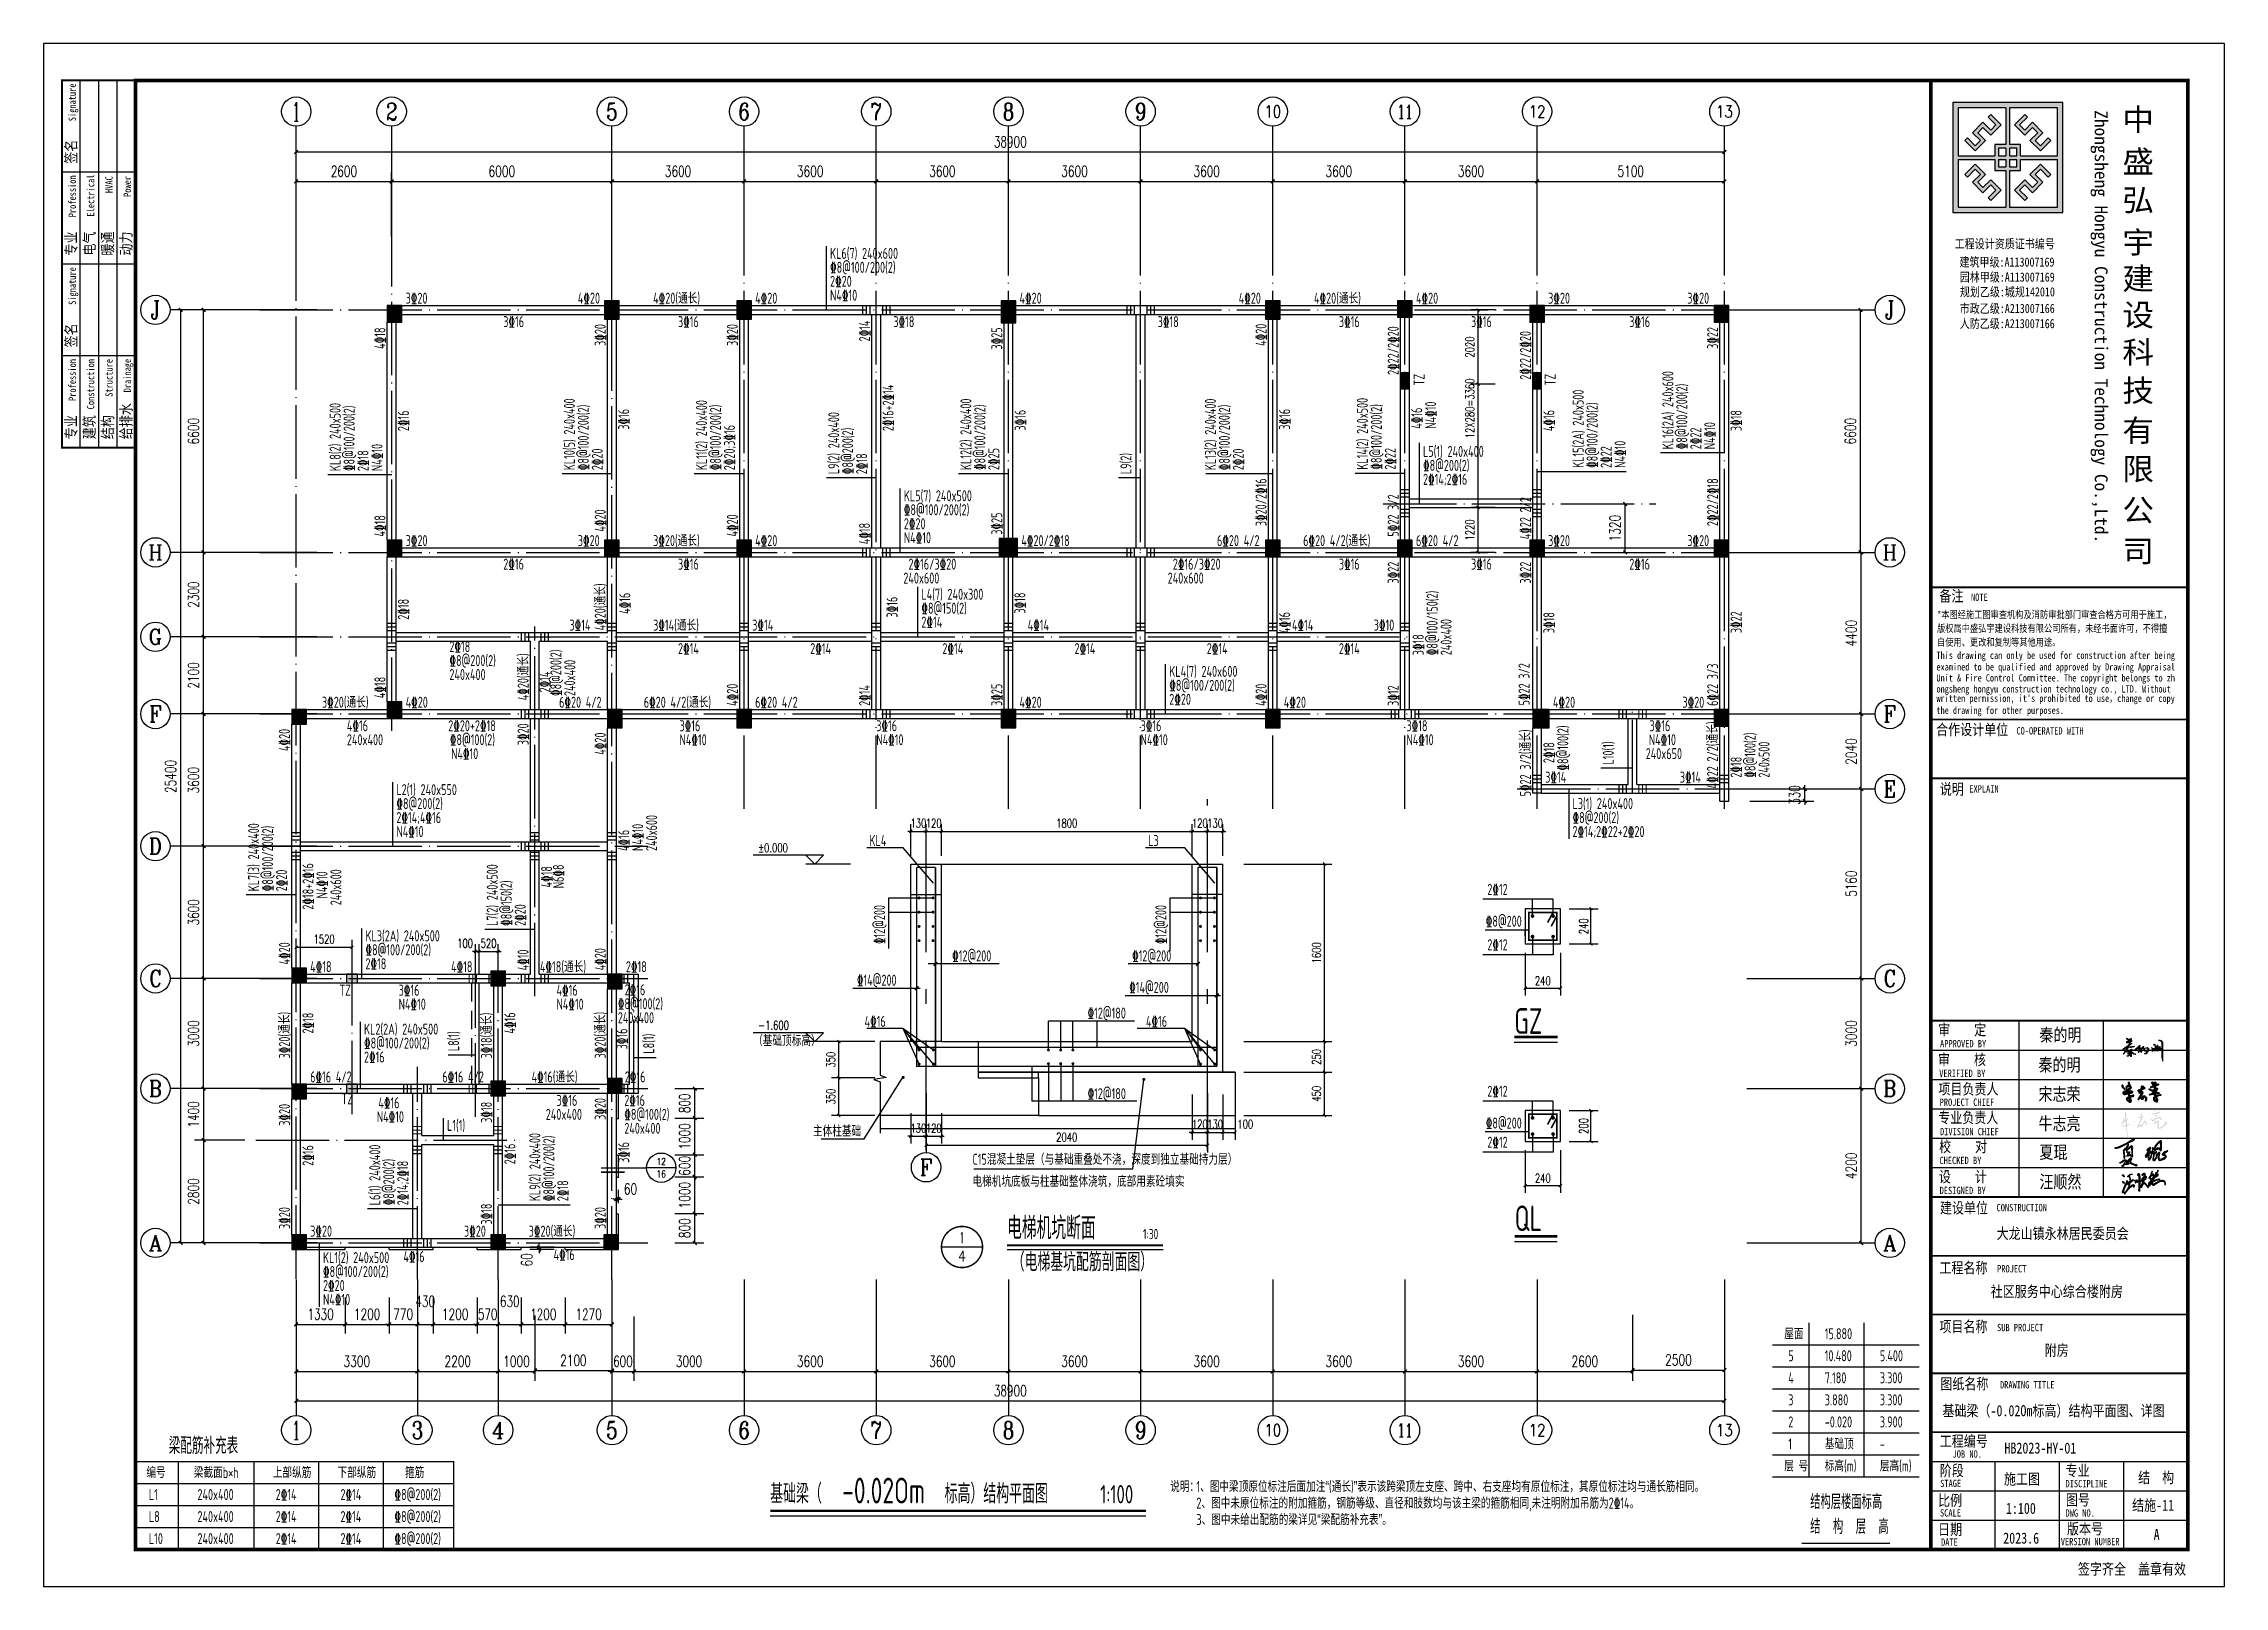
# Model space of a CAD drawing. Extents: x 1051052 to 1482120, y -981644 to -673261.
# Drawn here: x 1096817 to 1156217, y -981644 to -939644 of the extents above; entities that cross this region are included whole.
import ezdxf
from ezdxf.enums import TextEntityAlignment as Align

# ---------------------------------------------------------------- set-up
doc = ezdxf.new("R2010")
doc.units = 0
doc.header["$LTSCALE"] = 1000
doc.header["$MEASUREMENT"] = 0
for name, pattern in [('2', [5.4, 3, -1, 0.4, -1]), ('DOTE', [2.42, 2, -0.2, 0.02, -0.2]), ('线型3', [750, 500, -250])]:
    doc.linetypes.add(name, pattern=pattern)
for name, color, linetype, lineweight in [('1525', 1, 'Continuous', 35), ('BEAM', 4, 'Continuous', 25), ('BEAM-DASH', 4, '线型3', 25), ('BEAM-JZ-H', 2, 'Continuous', 25), ('BEAM-JZ-NUM-H', 6, 'Continuous', 25), ('BEAM-JZ-NUM-V', 6, 'Continuous', 25), ('BEAM-JZ-V', 2, 'Continuous', 25), ('BEAM-REINGJ', 1, 'Continuous', 50), ('BEAM-YW-H', 7, 'Continuous', 25), ('BEAM-YW-V', 7, 'Continuous', 25), ('COLU', 2, 'Continuous', 30), ('DIM', 3, 'Continuous', 25), ('TAB', 7, 'Continuous', 25), ('TAB-TEXT', 7, 'Continuous', 25), ('TITLE', 7, 'Continuous', 25), ('楼板正筋文字', 7, 'Continuous', 18)]:
    doc.layers.add(name, color=color, linetype=linetype, lineweight=lineweight)
for name, color, linetype in [('82', 2, 'Continuous'), ('AXIS', 3, 'Continuous'), ('AXIS_TEXT', 7, 'Continuous'), ('DIM_ELEV', 3, 'Continuous'), ('DIM_IDEN', 3, 'Continuous'), ('DIM_SYMB', 3, 'Continuous'), ('DOTE', 1, 'DOTE'), ('PUB_DIM', 3, 'Continuous'), ('PUB_TEXT', 7, 'Continuous'), ('Q', 7, 'Continuous'), ('TK', 142, 'Continuous'), ('XM', 7, 'Continuous'), ('填充', 8, 'Continuous'), ('尺寸标注', 253, 'Continuous'), ('轴线', 253, '2'), ('钢筋', 1, 'Continuous')]:
    doc.layers.add(name, color=color, linetype=linetype)
doc.layers.add('COLU-HATCH', color=7, linetype='Continuous', lineweight=25, true_color=0x5b5b5b)
doc.styles.add('_TCH_AXIS', font='COMPLEX', dxfattribs={"bigfont": 'GBCBIG'})
doc.styles.add('_TCH_DIM', font='SIMPLEX', dxfattribs={"bigfont": 'GBCBIG'})
doc.styles.add('_TCH_DIM_T3', font='SIMPLEX', dxfattribs={"width": 0.705882, "bigfont": 'GBCBIG'})
doc.styles.add('_TCH_LABEL', font='COMPLEX', dxfattribs={"bigfont": 'GBCBIG'})
doc.styles.add('COMPLEX', font='COMPLEX')
doc.styles.add('FromPkpm', font='Pkpmeng', dxfattribs={"width": 0.7, "bigfont": 'hztxt'})
doc.styles.add('HYZT1', font='', dxfattribs={"width": 0.8})
doc.styles.add('HYZT2', font='simhei_0.ttf', dxfattribs={"width": 0.8})
doc.styles.get("Standard").update_dxf_attribs({"font": 'tssdeng.shx', "width": 0.7, "bigfont": '0hztxt.shx'})
doc.styles.add('TSSD_Dimension', font='Tssdeng.shx', dxfattribs={"width": 0.7, "bigfont": 'Hztxt.shx'})
doc.styles.get('HYZT1').set_extended_font_data('SimSun')
doc.dimstyles.new('_TCH_ARCH&&100', dxfattribs={"dimtxt": 297.5, "dimasz": 100, "dimexe": 250, "dimexo": 300, "dimgap": 126.25, "dimtad": 1, "dimdec": 0, "dimzin": 0, "dimdsep": 46, "dimtxsty": '_TCH_DIM_T3', "dimblk": 'ARCHTICK', "dimcen": 0.09, "dimclrt": 7, "dimazin": 2, "dimtfac": 1, "dimtdec": 0, "dimtix": 1, "dimtmove": 2, "dimatfit": 3, "dimfxl": 0, "dimtolj": 1, "dimtzin": 0, "dimarcsym": 0})
doc.dimstyles.new('_TCH_ARCH&&80', dxfattribs={"dimtxt": 238, "dimasz": 80, "dimexe": 200, "dimexo": 240, "dimgap": 101, "dimtad": 1, "dimdec": 0, "dimzin": 0, "dimdsep": 46, "dimtxsty": '_TCH_DIM_T3', "dimblk": 'ARCHTICK', "dimcen": 0.09, "dimclrt": 7, "dimazin": 2, "dimtfac": 1, "dimtdec": 0, "dimtix": 1, "dimtmove": 2, "dimatfit": 3, "dimfxl": 0, "dimtolj": 1, "dimtzin": 0, "dimarcsym": 0})
doc.dimstyles.new('TCH-25-0.4&&80', dxfattribs={"dimtxt": 238, "dimasz": 80, "dimexe": 200, "dimexo": 240, "dimgap": 80, "dimtad": 1, "dimdec": 0, "dimlfac": 0.25, "dimzin": 0, "dimdsep": 46, "dimtxsty": '_TCH_DIM_T3', "dimblk": 'ARCHTICK', "dimcen": 0.09, "dimclrt": 7, "dimazin": 2, "dimtfac": 1, "dimtdec": 0, "dimtix": 1, "dimtmove": 2, "dimatfit": 3, "dimfxl": 0, "dimtolj": 1, "dimtzin": 0, "dimarcsym": 0})
doc.dimstyles.new('TCH-30&&80', dxfattribs={"dimtxt": 238, "dimasz": 80, "dimexe": 200, "dimexo": 240, "dimgap": 101, "dimtad": 1, "dimdec": 0, "dimlfac": 0.3, "dimzin": 0, "dimdsep": 46, "dimtxsty": '_TCH_DIM_T3', "dimblk": 'ARCHTICK', "dimcen": 0.09, "dimclrt": 7, "dimazin": 2, "dimtfac": 1, "dimtdec": 0, "dimtix": 1, "dimtmove": 2, "dimatfit": 3, "dimfxl": 0, "dimtolj": 1, "dimtzin": 0, "dimarcsym": 0})

msp = doc.modelspace()

# ---------------------------------------------------------------- texts
at = {"style": 'TSSD_Dimension', "width": 0.7}
for s, p in [('KL4', (1119310.162, -961489.243)), ('L3', (1126903.899, -961489.243))]:
    msp.add_text(s, height=300, dxfattribs=at).set_placement(p)
at = {"layer": 'BEAM-JZ-H', "style": 'TSSD_Dimension', "width": 0.7}
for s, p in [('%%1328@100/200(2)', (1118237.376, -945883.811)), ('2%%13220', (1118237.376, -946263.811)), ('N4%%13210', (1118237.376, -946643.811)), ('%%1328@200(2)', (1134388.983, -951275.313)), ('2%%13214;2%%13216', (1134388.983, -951655.312)), ('%%1328@100/200(2)', (1120247.376, -952483.811)), ('2%%13220', (1120247.376, -952863.811)), ('N4%%13210', (1120247.376, -953243.811)), ('%%1328@150(2)', (1120725.376, -955163.811)), ('2%%13214', (1120725.376, -955543.811)), ('%%1328@100/200(2)', (1127477.376, -957263.811)), ('2%%13220', (1127477.376, -957643.811)), ('%%1328@200(2)', (1106425.376, -960483.811)), ('2%%13214;4%%13216', (1106425.376, -960863.811)), ('N4%%13210', (1106425.376, -961243.811)), ('2%%13214;2%%13222+2%%13220', (1138461.376, -961243.811)), ('%%1328@200(2)', (1138461.376, -960863.811)), ('2%%13218', (1105583.376, -964843.811)), ('%%1328@100/200(2)', (1105583.376, -964463.811)), ('%%1328@100/200(2)', (1105543.622, -967002.948)), ('2%%13216', (1105543.622, -967382.948)), ('%%1328@100/200(2)', (1104426.311, -973223.811)), ('2%%13220', (1104426.311, -973603.811)), ('N4%%13210', (1104426.311, -973983.811))]:
    msp.add_text(s, height=300, dxfattribs=at).set_placement(p)
at = {"layer": 'BEAM-JZ-NUM-H', "style": 'TSSD_Dimension', "width": 0.7}
for s, p in [('KL6(7) 240x600', (1118237.376, -945503.811)), ('L5(1) 240x400', (1134388.983, -950895.313)), ('KL5(7) 240x500', (1120247.376, -952103.811)), ('L4(7) 240x300', (1120725.376, -954783.811)), ('KL4(7) 240x600', (1127477.376, -956883.811)), ('L2(1) 240x550', (1106425.376, -960103.811)), ('L3(1) 240x400', (1138461.376, -960483.811)), ('KL3(2A) 240x500', (1105583.376, -964083.811)), ('KL2(2A) 240x500', (1105543.622, -966622.948)), ('L1(1)', (1107805.376, -969243.811)), ('KL1(2) 240x500', (1104426.311, -972843.811))]:
    msp.add_text(s, height=300, dxfattribs=at).set_placement(p)
at = {"layer": 'BEAM-JZ-NUM-V', "style": 'TSSD_Dimension', "width": 0.7}
for s, p in [('KL16(2A) 240x600', (1141207.376, -950687.811)), ('KL15(2A) 240x500', (1138765.885, -951195.121)), ('KL8(2) 240x500', (1104907.376, -951281.811)), ('KL10(5) 240x400', (1111287.376, -951257.811)), ('KL11(2) 240x400', (1114887.376, -951257.811)), ('L9(2) 240x400', (1118487.376, -951365.811)), ('KL12(2) 240x400', (1122087.376, -951252.811)), ('KL13(2) 240x400', (1128748.341, -951257.811)), ('KL14(2) 240x500', (1132887.376, -951242.811)), ('L9(2)', (1126447.376, -951365.811)), ('L10(1)', (1139584.293, -959270.736)), ('KL7(3) 240x400', (1102687.376, -962721.811)), ('L7(2) 240x500', (1109187.376, -963663.582)), ('L8(1)', (1108136.31, -967074.403)), ('L8(1)', (1113447.376, -967141.811)), ('KL9(2) 240x400', (1110347.376, -971157.811)), ('L6(1) 240x400', (1105987.375, -971269.811))]:
    msp.add_text(s, height=300, rotation=90, dxfattribs=at).set_placement(p)
at = {"layer": 'BEAM-JZ-V', "style": 'TSSD_Dimension', "width": 0.7}
for s, p in [('%%1328@100/200(2)', (1141587.376, -950687.811)), ('%%1328@100/200(2)', (1105287.375, -951281.811)), ('%%1328@100/200(2)', (1111667.376, -951257.811)), ('%%1328@100/200(2)', (1115267.376, -951257.811)), ('%%1328@100/200(2)', (1122467.376, -951252.811)), ('%%1328@100/200(2)', (1129128.341, -951257.811)), ('%%1328@100/200(2)', (1133267.376, -951242.811)), ('%%1328@100/200(2)', (1139145.883, -951195.121)), ('2%%13220;3%%13216', (1115647.376, -951257.811)), ('%%1328@200(2)', (1118867.376, -951365.811)), ('2%%13222', (1141967.376, -950687.811)), ('N4%%13210', (1142347.376, -950687.811)), ('2%%13218', (1105667.375, -951281.811)), ('N4%%13210', (1106047.375, -951281.811)), ('2%%13220', (1112047.376, -951257.811)), ('2%%13218', (1119247.376, -951365.811)), ('2%%13225', (1122847.376, -951252.811)), ('2%%13220', (1129508.341, -951257.811)), ('2%%13222', (1133647.376, -951242.811)), ('2%%13222', (1139525.883, -951195.121)), ('N4%%13210', (1139905.883, -951195.121)), ('%%1328@100/200(2)', (1103067.376, -962721.811)), ('2%%13220', (1103447.376, -962721.811)), ('%%1328@150(2)', (1109567.376, -963663.582)), ('2%%13220', (1109947.376, -963663.582)), ('%%1328@100/200(2)', (1110727.376, -971157.811)), ('%%1328@200(2)', (1106367.375, -971269.811)), ('2%%13214;2%%13218', (1106747.375, -971269.811)), ('2%%13218', (1111107.376, -971157.811))]:
    msp.add_text(s, height=300, rotation=90, dxfattribs=at).set_placement(p)
at = {"layer": 'BEAM-YW-H', "style": 'TSSD_Dimension', "width": 0.7}
for s, p in [('3%%13220', (1106677.376, -946723.811)), ('4%%13220', (1111367.376, -946723.811)), ('4%%13220(通长)', (1113418.914, -946723.811)), ('4%%13220', (1116197.376, -946723.811)), ('4%%13220', (1123397.376, -946723.811)), ('4%%13220', (1129367.376, -946723.811)), ('4%%13220(通长)', (1131418.914, -946723.811)), ('4%%13220', (1134197.376, -946723.811)), ('3%%13220', (1137797.376, -946723.811)), ('3%%13220', (1141587.376, -946723.811)), ('3%%13220', (1106677.376, -953323.811)), ('3%%13220', (1111367.376, -953323.811)), ('3%%13220(通长)', (1113418.914, -953323.811)), ('4%%13220', (1116197.376, -953323.811)), ('4%%13220/2%%13218', (1123447.376, -953323.811)), ('6%%13220 4/2', (1128776.933, -953323.811)), ('6%%13220 4/2(通长)', (1131123.693, -953323.811)), ('6%%13220 4/2', (1134197.376, -953323.811)), ('3%%13220', (1137797.376, -953323.811)), ('3%%13220', (1141587.376, -953323.811)), ('3%%13214', (1111139.986, -955623.811)), ('3%%13214(通长)', (1113418.914, -955623.811)), ('3%%13214', (1116117.376, -955623.811)), ('4%%13214', (1123620.626, -955623.811)), ('4%%13214', (1130820.626, -955623.811)), ('3%%13210', (1133047.376, -955623.811)), ('3%%13220(通长)', (1104398.914, -957723.811)), ('4%%13220', (1106677.376, -957723.811)), ('6%%13220 4/2', (1110856.933, -957723.811)), ('6%%13220 4/2(通长)', (1113163.693, -957723.811)), ('6%%13220 4/2', (1116197.376, -957723.811)), ('4%%13220', (1123397.376, -957723.811)), ('4%%13220', (1130597.376, -957723.811)), ('4%%13220', (1137927.376, -957723.811)), ('3%%13220', (1141454.735, -957723.811)), ('3%%13214', (1137717.376, -959763.811)), ('3%%13214', (1141384.599, -959763.811)), ('4%%13218', (1104077.376, -964923.811)), ('4%%13218', (1107915.149, -964923.811)), ('4%%13218(通长)', (1110336.302, -964923.811)), ('2%%13218', (1112677.376, -964923.811)), ('6%%13216 4/2', (1104077.376, -967923.811)), ('6%%13216 4/2', (1107676.933, -967923.811)), ('4%%13216(通长)', (1110108.914, -967923.811)), ('2%%13216', (1112647.119, -967923.811)), ('3%%13220', (1104077.376, -972123.811)), ('3%%13220', (1108267.376, -972123.811)), ('3%%13220(通长)', (1110028.914, -972123.811))]:
    msp.add_text(s, height=300, dxfattribs=at).set_placement(p)
for s, p in [('3%%13216', (1109337.376, -947063.811)), ('3%%13216', (1114097.376, -947063.811)), ('3%%13218', (1119962.751, -947063.811)), ('3%%13218', (1127162.751, -947063.811)), ('3%%13216', (1132097.376, -947063.811)), ('3%%13216', (1135697.376, -947063.811)), ('3%%13216', (1140007.376, -947063.811)), ('2%%13216', (1109337.376, -953663.811)), ('3%%13216', (1114097.376, -953663.811)), ('2%%13216/3%%13220', (1120374.613, -953663.811)), ('2%%13216/3%%13220', (1127574.614, -953663.811)), ('3%%13216', (1132097.376, -953663.811)), ('3%%13216', (1135697.376, -953663.811)), ('2%%13216', (1140007.376, -953663.811)), ('240x600', (1120234.175, -954043.811)), ('240x600', (1127434.176, -954043.811)), ('2%%13218', (1107869.526, -955909.572)), ('%%1328@200(2)', (1107869.526, -956289.572)), ('2%%13214', (1114097.376, -955963.811)), ('2%%13214', (1117697.376, -955963.811)), ('2%%13214', (1121297.376, -955963.811)), ('2%%13214', (1124897.376, -955963.811)), ('2%%13214', (1128497.376, -955963.811)), ('2%%13214', (1132097.376, -955963.811)), ('240x400', (1107869.526, -956669.572)), ('4%%13216', (1105077.376, -958063.811)), ('2%%13220+2%%13218', (1107837.839, -958063.811)), ('3%%13216', (1114137.376, -958063.811)), ('3%%13216', (1119497.376, -958063.811)), ('3%%13216', (1126697.376, -958063.811)), ('3%%13218', (1133937.376, -958063.811)), ('3%%13216', (1140558.813, -958063.811)), ('240x400', (1105077.376, -958443.811)), ('%%1328@100(2)', (1107881.414, -958443.811)), ('N4%%13210', (1114137.376, -958443.811)), ('N4%%13210', (1119497.376, -958443.811)), ('N4%%13210', (1126697.376, -958443.811)), ('N4%%13210', (1133937.376, -958443.811)), ('N4%%13210', (1140538.47, -958443.811)), ('N4%%13210', (1107914.764, -958823.811)), ('240x650', (1140454.903, -958823.811)), ('TZ', (1104871.789, -965263.811)), ('3%%13216', (1106487.376, -965263.811)), ('N4%%13210', (1106487.376, -965643.811)), ('4%%13216', (1110787.376, -965263.811)), ('N4%%13210', (1110787.376, -965643.811)), ('%%1328@100(2)', (1112457.629, -965632.289)), ('2%%13216', (1112642.706, -965252.289)), ('240x400', (1112457.629, -966012.289)), ('TZ', (1104933.059, -968219.485)), ('N4%%13210', (1105891.549, -968708.922)), ('4%%13216', (1105933.811, -968328.922)), ('240x400', (1110494.312, -968643.811)), ('3%%13216', (1110787.376, -968263.811)), ('2%%13216', (1112633.233, -968263.811)), ('%%1328@100(2)', (1112633.233, -968643.811)), ('240x400', (1112633.233, -969023.811)), ('4%%13216', (1106617.723, -972516.22)), ('4%%13216', (1110707.376, -972463.811))]:
    msp.add_text(s, height=300, dxfattribs=at).set_placement(p, align=Align.TOP_LEFT)
at = {"layer": 'BEAM-YW-V', "style": 'TSSD_Dimension', "width": 0.7}
for s, p in [('4%%13218', (1106127.376, -947953.811)), ('3%%13220', (1112127.376, -947873.811)), ('3%%13220', (1115727.376, -947873.811)), ('2%%13214', (1119327.376, -947751.888)), ('3%%13225', (1122927.376, -947973.811)), ('4%%13220', (1130127.376, -947873.811)), ('2%%13222/2%%13220', (1133727.376, -948663.811)), ('3%%13222', (1142427.376, -947953.811)), ('2%%13222/2%%13220', (1137327.376, -948793.811)), ('3%%13220/2%%13216', (1130127.376, -952780.916)), ('2%%13222/2%%13218', (1142427.376, -952779.341)), ('5%%13222 3/2', (1133727.376, -953063.811)), ('4%%13222 2/2', (1137327.376, -953138.811)), ('4%%13218', (1106127.376, -953063.811)), ('4%%13220', (1112127.376, -952929.596)), ('4%%13220', (1115727.376, -953063.811)), ('4%%13218', (1119327.376, -953273.811)), ('3%%13225', (1122927.376, -953013.811)), ('3%%13222', (1133727.376, -954343.811)), ('3%%13222', (1137327.376, -954343.811)), ('4%%13220(通长)', (1112127.376, -955618.661)), ('4%%13218', (1106127.376, -957463.811)), ('4%%13220(通长)', (1110027.376, -957522.273)), ('5%%13222 3/2', (1137290.868, -957660.503)), ('6%%13222 3/3', (1142427.376, -957673.811)), ('4%%13220', (1115727.376, -957673.811)), ('2%%13214', (1119327.376, -957673.811)), ('3%%13225', (1122927.376, -957673.811)), ('4%%13220', (1130127.376, -957673.811)), ('3%%13212', (1133727.376, -957673.811)), ('4%%13220', (1103527.376, -958903.811)), ('3%%13220', (1110027.376, -958743.811)), ('4%%13220', (1112127.376, -959003.811)), ('5%%13222 3/2(通长)', (1137327.376, -960137.494)), ('4%%13222 2/2(通长)', (1142421.989, -959920.872)), ('4%%13220', (1103527.376, -964713.811)), ('4%%13210', (1110027.376, -964873.811)), ('4%%13220', (1112127.376, -964873.811)), ('3%%13220(通长)', (1103527.376, -967272.273)), ('3%%13218(通长)', (1109027.376, -967272.273)), ('3%%13220(通长)', (1112127.376, -967272.273)), ('3%%13220', (1103527.376, -969103.811)), ('3%%13218', (1109027.376, -969023.811)), ('3%%13220', (1112127.376, -968943.811)), ('3%%13220', (1103527.376, -971913.811)), ('3%%13218', (1109027.376, -971795.661)), ('3%%13220', (1112127.376, -971913.811))]:
    msp.add_text(s, height=300, rotation=90, dxfattribs=at).set_placement(p)
for s, p in [('2%%13216+2%%13214', (1119667.376, -950193.811)), ('2%%13216', (1106467.376, -950193.811)), ('3%%13216', (1112467.376, -950153.811)), ('3%%13216', (1123267.376, -950178.811)), ('3%%13216', (1130467.376, -950153.811)), ('4%%13216', (1134067.376, -950128.811)), ('N4%%13210', (1134447.376, -950128.811)), ('4%%13216', (1137667.376, -950193.811)), ('3%%13218', (1142767.376, -950193.811)), ('%%1328@100/150(2)', (1134488.295, -956295.329)), ('2%%13218', (1106467.375, -955328.436)), ('4%%13216', (1112497.087, -955168.907)), ('3%%13216', (1119776.318, -955267.946)), ('3%%13218', (1123257.473, -955159.003)), ('4%%13216', (1130467.376, -955693.811)), ('3%%13218', (1137667.376, -955693.811)), ('3%%13222', (1142767.376, -955693.811)), ('3%%13218', (1134108.295, -956295.329)), ('240x400', (1134868.295, -956295.329)), ('%%1328@200(2)', (1110619.653, -957405.023)), ('2%%13214', (1110317.856, -957307.29)), ('240x400', (1110999.653, -957405.023)), ('2%%13218', (1137667.376, -959230.945)), ('%%1328@100(2)', (1138047.376, -959435.433)), ('%%1328@100(2)', (1143147.376, -959627.974)), ('240x500', (1143527.376, -959627.974)), ('2%%13218', (1142767.376, -959627.974)), ('4%%13216', (1112467.376, -961623.811)), ('N4%%13210', (1112847.376, -961623.811)), ('240x600', (1113227.376, -961623.811)), ('2%%13218+2%%13216', (1103867.376, -963221.387)), ('N4%%13210', (1104247.376, -962916.887)), ('240x600', (1104627.376, -963101.425)), ('4%%13218', (1110367.376, -962617.811)), ('N6%%1328', (1110688.942, -962639.736)), ('2%%13218', (1103867.376, -966593.811)), ('4%%13216', (1109367.376, -966593.811)), ('3%%13216', (1112417.376, -967024.496)), ('2%%13216', (1103867.376, -970193.811)), ('2%%13216', (1109367.376, -970153.811)), ('3%%13216', (1112467.376, -970113.811))]:
    msp.add_text(s, height=300, rotation=90, dxfattribs=at).set_placement(p, align=Align.TOP_LEFT)
at = {"layer": 'PUB_TEXT', "color": 7, "style": '_TCH_DIM', "width": 0.705882}
for s, p in [('%%P0.000', (1116282.695, -961655.391)), ('-1.600', (1116282.695, -966488.724))]:
    msp.add_text(s, height=238, dxfattribs=at).set_placement(p)
at = {"layer": 'PUB_TEXT', "style": 'TSSD_Dimension', "width": 0.7}
for s, height, p in [('2%%13212', 300, (1136141.643, -962819.564)), ('%%1328@200', 300, (1136098.048, -963685.091)), ('2%%13212', 300, (1136141.643, -964326.866)), ('%%13212@200', 300, (1121563.886, -964628.782)), ('%%13212@200', 300, (1126464.765, -964628.782)), ('%%13214@200', 300, (1118968.889, -965290.723)), ('%%13214@200', 300, (1126385.627, -965487.262)), ('%%13212@180', 300, (1125251.943, -966187.108)), ('  4%%13216', 300, (1118922.131, -966412.7)), ('  4%%13216', 300, (1126587.423, -966412.7)), ('（基础顶标高）', 300, (1116143.065, -966939.368)), ('%%13212@180', 300, (1125251.943, -968380.099)), ('2%%13212', 300, (1136141.643, -968315.193)), ('主体柱基础', 300, (1117772.926, -969399.04)), ('%%1328@200', 300, (1136098.048, -969180.721)), ('2%%13212', 300, (1136141.643, -969702.495)), ('C15混凝土垫层（与基础重叠处不浇，深度到独立基础持力层）', 300, (1122116.727, -970167.313)), ('电梯机坑底板与柱基础整体浇筑，底部用素砼填实', 300, (1122116.727, -970769.286)), ('（电梯基坑配筋剖面图）', 500, (1123186.916, -973064.566))]:
    msp.add_text(s, height=height, dxfattribs=at).set_placement(p)
for p in [(1119733.213, -964159.774), (1127398.552, -964159.774)]:
    msp.add_text('%%13212@200', height=300, rotation=90, dxfattribs=at).set_placement(p)
at = {"layer": 'PUB_TEXT', "color": 7, "width": 0.7}
for s, height, p in [('GZ', 700, (1136875.775, -966603.791)), ('电梯机坑断面', 604.7244, (1123060.263, -972192.311)), ('QL', 700, (1136885.198, -971973.743)), ('1:30', 280, (1126763.57, -972192.311)), ('基础梁（', 529.1339, (1116607.501, -979385.972)), ('-0.02Om', 700, (1118567.501, -979385.972)), ('标高）结构平面图', 529.1339, (1121356.732, -979385.972)), ('1:100', 500, (1125596.417, -979385.972))]:
    msp.add_text(s, height=height, dxfattribs=at).set_placement(p)
at = {"layer": 'PUB_TEXT', "color": 7, "style": '_TCH_LABEL'}
for s, height, p, p2 in [('1', 299.819, (1121768.311, -972302.467), (1121896.804, -972302.467)), ('4', 288.635, (1121722.601, -972797.882), (1121942.514, -972797.882))]:
    msp.add_text(s, height=height, dxfattribs=at).set_placement(p, p2, align=Align.FIT)
at = {"layer": 'TAB-TEXT', "style": 'FromPkpm', "width": 0.7}
for s, height, p in [('梁配筋补充表', 450, (1100227.492, -977812.762)), ('编号', 300, (1099614.11, -978543.929)), ('梁截面b×h', 300, (1100909.297, -978543.929)), ('上部纵筋', 300, (1103059.063, -978543.929)), ('下部纵筋', 300, (1104823.063, -978543.929)), ('箍筋', 300, (1106660.563, -978543.929)), ('L1', 300, (1099684.279, -979143.929)), ('240x400', 300, (1101007.279, -979143.929)), ('2%%13214', 300, (1103138.779, -979143.929)), ('2%%13214', 300, (1104902.779, -979143.929)), ('%%1328@200(2)', 300, (1106372.779, -979143.929)), ('L8', 300, (1099684.279, -979743.929)), ('240x400', 300, (1101007.279, -979743.929)), ('2%%13214', 300, (1103138.779, -979743.929)), ('2%%13214', 300, (1104902.779, -979743.929)), ('%%1328@200(2)', 300, (1106372.779, -979743.929)), ('L10', 300, (1099684.279, -980343.929)), ('240x400', 300, (1101007.279, -980343.929)), ('2%%13214', 300, (1103138.779, -980343.929)), ('2%%13214', 300, (1104902.779, -980343.929)), ('%%1328@200(2)', 300, (1106372.779, -980343.929))]:
    msp.add_text(s, height=height, dxfattribs=at).set_placement(p, align=Align.MIDDLE_LEFT)
at = {"layer": 'TITLE', "width": 0.7}
for s, height, style, p in [('屋面', 300, 'TSSD_Dimension', (1144227.236, -974765.9)), ('15.880', 300, 'TSSD_Dimension', (1145332.525, -974765.9)), ('5', 300, 'TSSD_Dimension', (1144337.495, -975365.9)), ('10.480', 300, 'TSSD_Dimension', (1145332.525, -975365.9)), ('5.400', 300, 'TSSD_Dimension', (1146832.525, -975365.9)), ('4', 300, 'TSSD_Dimension', (1144337.495, -975965.9)), ('7.180', 300, 'TSSD_Dimension', (1145332.525, -975965.9)), ('3.300', 300, 'TSSD_Dimension', (1146832.525, -975965.9)), ('3', 300, 'FromPkpm', (1144337.495, -976565.9)), ('3.880', 300, 'FromPkpm', (1145332.525, -976565.9)), ('3.300', 300, 'FromPkpm', (1146832.525, -976565.9)), ('2', 300, 'FromPkpm', (1144337.495, -977165.9)), ('-0.020', 300, 'FromPkpm', (1145332.525, -977165.9)), ('3.900', 300, 'FromPkpm', (1146832.525, -977165.9)), ('1', 300, 'FromPkpm', (1144337.495, -977765.9)), ('基础顶', 300, 'FromPkpm', (1145332.525, -977765.9)), ('层 号', 300, 'FromPkpm', (1144227.236, -978365.9)), ('标高(m)', 300, 'FromPkpm', (1145332.525, -978365.9)), ('层高(m)', 300, 'FromPkpm', (1146832.525, -978365.9)), ('-', 300, 'FromPkpm', (1146832.525, -977765.9)), ('结构层楼面标高', 400, 'FromPkpm', (1144935.527, -979340.9)), ('结  构  层  高', 400, 'FromPkpm', (1144935.527, -980015.9))]:
    msp.add_text(s, height=height, dxfattribs=dict(at, style=style)).set_placement(p, align=Align.MIDDLE_LEFT)
at = {"layer": 'TITLE', "style": 'FromPkpm', "width": 0.7}
for s, p in [('说明：', (1127500.001, -978777.201)), ('1、图中梁顶原位标注后面加注“(通长)”表示该跨梁顶左支座、跨中、右支座均有原位标注，其原位标注均与通长筋相同。', (1128216.812, -978777.201)), ('2、图中未原位标注的附加箍筋，钢筋等级、直径和肢数均与该主梁的箍筋相同,未注明附加吊筋为2%%13214。', (1128216.812, -979227.201)), ('3、图中未给出配筋的梁详见“梁配筋补充表”。', (1128216.812, -979677.201))]:
    msp.add_text(s, height=300, dxfattribs=at).set_placement(p, align=Align.TOP_LEFT)
at = {"layer": 'XM', "style": 'HYZT1', "width": 0.8}
for s, p in [('基础梁（-0.02Om标高）结构平面图、详图', (1148535.879, -977012.069)), ('结施-11', (1153702.133, -979584.27))]:
    msp.add_text(s, height=300, dxfattribs=at).set_placement(p)
at = {"layer": '楼板正筋文字', "lineweight": 25, "style": 'FromPkpm', "width": 0.7}
for p in [(1134431.958, -948949.321), (1138003.575, -948949.321)]:
    msp.add_text('TZ', height=300, rotation=90, dxfattribs=at).set_placement(p)

# ---------------------------------------------------------------- blocks, each defined once
blk = doc.blocks.new('_ArchTick')
at = {"color": 0, "linetype": 'ByBlock', "const_width": 0.4}
blk.add_lwpolyline([(-0.5, -0.5), (0.5, 0.5)], dxfattribs=at)
blk = doc.blocks.new('*D128')
at = {"layer": 'AXIS', "color": 0, "lineweight": -2, "transparency": 16777216}
for p, q in [((1144826, -968094), (1146576, -968094)), ((1146326, -972294), (1146326, -968094)), ((1144826, -972294), (1146576, -972294))]:
    blk.add_line(p, q, dxfattribs=at)
at = {"layer": 'Defpoints', "color": 0, "transparency": 16777216}
for p in [(1143826, -968094), (1146326, -968094), (1143826, -972294)]:
    blk.add_point(p, dxfattribs=at)
at = {"layer": 'AXIS', "color": 0, "lineweight": -2, "transparency": 16777216, "xscale": 100, "yscale": 100, "zscale": 100}
for p, rotation in [((1146326, -968094), 90), ((1146326, -972294), 270)]:
    blk.add_blockref('_ArchTick', p, dxfattribs=dict(at, rotation=rotation))
at = {"layer": 'AXIS', "color": 7, "transparency": 16777216, "insert": (1146051, -970194), "char_height": 297.5, "attachment_point": 5, "rotation": 90, "style": '_TCH_DIM_T3'}
blk.add_mtext('\\A1;4200', dxfattribs=at)
blk = doc.blocks.new('*D129')
at = {"layer": 'AXIS', "color": 0, "lineweight": -2, "transparency": 16777216}
for p, q in [((1144826, -965094), (1146576, -965094)), ((1146326, -968094), (1146326, -965094)), ((1144826, -968094), (1146576, -968094))]:
    blk.add_line(p, q, dxfattribs=at)
at = {"layer": 'Defpoints', "color": 0, "transparency": 16777216}
for p in [(1143826, -965094), (1146326, -965094), (1143826, -968094)]:
    blk.add_point(p, dxfattribs=at)
at = {"layer": 'AXIS', "color": 0, "lineweight": -2, "transparency": 16777216, "xscale": 100, "yscale": 100, "zscale": 100}
for p, rotation in [((1146326, -965094), 90), ((1146326, -968094), 270)]:
    blk.add_blockref('_ArchTick', p, dxfattribs=dict(at, rotation=rotation))
at = {"layer": 'AXIS', "color": 7, "transparency": 16777216, "insert": (1146051, -966594), "char_height": 297.5, "attachment_point": 5, "rotation": 90, "style": '_TCH_DIM_T3'}
blk.add_mtext('\\A1;3000', dxfattribs=at)
blk = doc.blocks.new('*D130')
at = {"layer": 'AXIS', "color": 0, "lineweight": -2, "transparency": 16777216}
for p, q in [((1144826, -959934), (1146576, -959934)), ((1146326, -965094), (1146326, -959934)), ((1144826, -965094), (1146576, -965094))]:
    blk.add_line(p, q, dxfattribs=at)
at = {"layer": 'Defpoints', "color": 0, "transparency": 16777216}
for p in [(1143826, -959934), (1146326, -959934), (1143826, -965094)]:
    blk.add_point(p, dxfattribs=at)
at = {"layer": 'AXIS', "color": 0, "lineweight": -2, "transparency": 16777216, "xscale": 100, "yscale": 100, "zscale": 100}
for p, rotation in [((1146326, -959934), 90), ((1146326, -965094), 270)]:
    blk.add_blockref('_ArchTick', p, dxfattribs=dict(at, rotation=rotation))
at = {"layer": 'AXIS', "color": 7, "transparency": 16777216, "insert": (1146051, -962514), "char_height": 297.5, "attachment_point": 5, "rotation": 90, "style": '_TCH_DIM_T3'}
blk.add_mtext('\\A1;5160', dxfattribs=at)
blk = doc.blocks.new('*D131')
at = {"layer": 'AXIS', "color": 0, "lineweight": -2, "transparency": 16777216}
for p, q in [((1144826, -957894), (1146576, -957894)), ((1146326, -959934), (1146326, -957894)), ((1144826, -959934), (1146576, -959934))]:
    blk.add_line(p, q, dxfattribs=at)
at = {"layer": 'Defpoints', "color": 0, "transparency": 16777216}
for p in [(1143826, -957894), (1146326, -957894), (1143826, -959934)]:
    blk.add_point(p, dxfattribs=at)
at = {"layer": 'AXIS', "color": 0, "lineweight": -2, "transparency": 16777216, "xscale": 100, "yscale": 100, "zscale": 100}
for p, rotation in [((1146326, -957894), 90), ((1146326, -959934), 270)]:
    blk.add_blockref('_ArchTick', p, dxfattribs=dict(at, rotation=rotation))
at = {"layer": 'AXIS', "color": 7, "transparency": 16777216, "insert": (1146051, -958914), "char_height": 297.5, "attachment_point": 5, "rotation": 90, "style": '_TCH_DIM_T3'}
blk.add_mtext('\\A1;2040', dxfattribs=at)
blk = doc.blocks.new('*D132')
at = {"layer": 'AXIS', "color": 0, "lineweight": -2, "transparency": 16777216}
for p, q in [((1144826, -953494), (1146576, -953494)), ((1146326, -957894), (1146326, -953494)), ((1144826, -957894), (1146576, -957894))]:
    blk.add_line(p, q, dxfattribs=at)
at = {"layer": 'Defpoints', "color": 0, "transparency": 16777216}
for p in [(1143826, -953494), (1146326, -953494), (1143826, -957894)]:
    blk.add_point(p, dxfattribs=at)
at = {"layer": 'AXIS', "color": 0, "lineweight": -2, "transparency": 16777216, "xscale": 100, "yscale": 100, "zscale": 100}
for p, rotation in [((1146326, -953494), 90), ((1146326, -957894), 270)]:
    blk.add_blockref('_ArchTick', p, dxfattribs=dict(at, rotation=rotation))
at = {"layer": 'AXIS', "color": 7, "transparency": 16777216, "insert": (1146051, -955694), "char_height": 297.5, "attachment_point": 5, "rotation": 90, "style": '_TCH_DIM_T3'}
blk.add_mtext('\\A1;4400', dxfattribs=at)
blk = doc.blocks.new('*D133')
at = {"layer": 'AXIS', "color": 0, "lineweight": -2, "transparency": 16777216}
for p, q in [((1102675, -965094), (1100925, -965094)), ((1101175, -968094), (1101175, -965094)), ((1102675, -968094), (1100925, -968094))]:
    blk.add_line(p, q, dxfattribs=at)
at = {"layer": 'Defpoints', "color": 0, "transparency": 16777216}
for p in [(1101175, -965094), (1103675, -965094), (1103675, -968094)]:
    blk.add_point(p, dxfattribs=at)
at = {"layer": 'AXIS', "color": 0, "lineweight": -2, "transparency": 16777216, "xscale": 100, "yscale": 100, "zscale": 100}
for p, rotation in [((1101175, -965094), 90), ((1101175, -968094), 270)]:
    blk.add_blockref('_ArchTick', p, dxfattribs=dict(at, rotation=rotation))
at = {"layer": 'AXIS', "color": 7, "transparency": 16777216, "insert": (1100900, -966594), "char_height": 297.5, "attachment_point": 5, "rotation": 90, "style": '_TCH_DIM_T3'}
blk.add_mtext('\\A1;3000', dxfattribs=at)
blk = doc.blocks.new('*D134')
at = {"layer": 'AXIS', "color": 0, "lineweight": -2, "transparency": 16777216}
for p, q in [((1102675, -961494), (1100925, -961494)), ((1101175, -965094), (1101175, -961494)), ((1102675, -965094), (1100925, -965094))]:
    blk.add_line(p, q, dxfattribs=at)
at = {"layer": 'Defpoints', "color": 0, "transparency": 16777216}
for p in [(1101175, -961494), (1103675, -961494), (1103675, -965094)]:
    blk.add_point(p, dxfattribs=at)
at = {"layer": 'AXIS', "color": 0, "lineweight": -2, "transparency": 16777216, "xscale": 100, "yscale": 100, "zscale": 100}
for p, rotation in [((1101175, -961494), 90), ((1101175, -965094), 270)]:
    blk.add_blockref('_ArchTick', p, dxfattribs=dict(at, rotation=rotation))
at = {"layer": 'AXIS', "color": 7, "transparency": 16777216, "insert": (1100900, -963294), "char_height": 297.5, "attachment_point": 5, "rotation": 90, "style": '_TCH_DIM_T3'}
blk.add_mtext('\\A1;3600', dxfattribs=at)
blk = doc.blocks.new('*D135')
at = {"layer": 'AXIS', "color": 0, "lineweight": -2, "transparency": 16777216}
for p, q in [((1102675, -957894), (1100925, -957894)), ((1101175, -961494), (1101175, -957894)), ((1102675, -961494), (1100925, -961494))]:
    blk.add_line(p, q, dxfattribs=at)
at = {"layer": 'Defpoints', "color": 0, "transparency": 16777216}
for p in [(1101175, -957894), (1103675, -957894), (1103675, -961494)]:
    blk.add_point(p, dxfattribs=at)
at = {"layer": 'AXIS', "color": 0, "lineweight": -2, "transparency": 16777216, "xscale": 100, "yscale": 100, "zscale": 100}
for p, rotation in [((1101175, -957894), 90), ((1101175, -961494), 270)]:
    blk.add_blockref('_ArchTick', p, dxfattribs=dict(at, rotation=rotation))
at = {"layer": 'AXIS', "color": 7, "transparency": 16777216, "insert": (1100900, -959694), "char_height": 297.5, "attachment_point": 5, "rotation": 90, "style": '_TCH_DIM_T3'}
blk.add_mtext('\\A1;3600', dxfattribs=at)
blk = doc.blocks.new('*D136')
at = {"layer": 'AXIS', "color": 0, "lineweight": -2, "transparency": 16777216}
for p, q in [((1102675, -955794), (1100925, -955794)), ((1101175, -957894), (1101175, -955794)), ((1102675, -957894), (1100925, -957894))]:
    blk.add_line(p, q, dxfattribs=at)
at = {"layer": 'Defpoints', "color": 0, "transparency": 16777216}
for p in [(1101175, -955794), (1103675, -955794), (1103675, -957894)]:
    blk.add_point(p, dxfattribs=at)
at = {"layer": 'AXIS', "color": 0, "lineweight": -2, "transparency": 16777216, "xscale": 100, "yscale": 100, "zscale": 100}
for p, rotation in [((1101175, -955794), 90), ((1101175, -957894), 270)]:
    blk.add_blockref('_ArchTick', p, dxfattribs=dict(at, rotation=rotation))
at = {"layer": 'AXIS', "color": 7, "transparency": 16777216, "insert": (1100900, -956844), "char_height": 297.5, "attachment_point": 5, "rotation": 90, "style": '_TCH_DIM_T3'}
blk.add_mtext('\\A1;2100', dxfattribs=at)
blk = doc.blocks.new('*D137')
at = {"layer": 'AXIS', "color": 0, "lineweight": -2, "transparency": 16777216}
for p, q in [((1102675, -953494), (1100925, -953494)), ((1101175, -955794), (1101175, -953494)), ((1102675, -955794), (1100925, -955794))]:
    blk.add_line(p, q, dxfattribs=at)
at = {"layer": 'Defpoints', "color": 0, "transparency": 16777216}
for p in [(1101175, -953494), (1103675, -953494), (1103675, -955794)]:
    blk.add_point(p, dxfattribs=at)
at = {"layer": 'AXIS', "color": 0, "lineweight": -2, "transparency": 16777216, "xscale": 100, "yscale": 100, "zscale": 100}
for p, rotation in [((1101175, -953494), 90), ((1101175, -955794), 270)]:
    blk.add_blockref('_ArchTick', p, dxfattribs=dict(at, rotation=rotation))
at = {"layer": 'AXIS', "color": 7, "transparency": 16777216, "insert": (1100900, -954644), "char_height": 297.5, "attachment_point": 5, "rotation": 90, "style": '_TCH_DIM_T3'}
blk.add_mtext('\\A1;2300', dxfattribs=at)
blk = doc.blocks.new('*D138')
at = {"layer": 'AXIS', "color": 0, "lineweight": -2, "transparency": 16777216}
for p, q in [((1102050, -946894), (1100300, -946894)), ((1100550, -972294), (1100550, -946894)), ((1102050, -972294), (1100300, -972294))]:
    blk.add_line(p, q, dxfattribs=at)
at = {"layer": 'Defpoints', "color": 0, "transparency": 16777216}
for p in [(1100550, -946894), (1103697, -946894), (1103697, -972294)]:
    blk.add_point(p, dxfattribs=at)
at = {"layer": 'AXIS', "color": 0, "lineweight": -2, "transparency": 16777216, "xscale": 100, "yscale": 100, "zscale": 100}
for p, rotation in [((1100550, -946894), 90), ((1100550, -972294), 270)]:
    blk.add_blockref('_ArchTick', p, dxfattribs=dict(at, rotation=rotation))
at = {"layer": 'AXIS', "color": 7, "transparency": 16777216, "insert": (1100275, -959594), "char_height": 297.5, "attachment_point": 5, "rotation": 90, "style": '_TCH_DIM_T3'}
blk.add_mtext('\\A1;25400', dxfattribs=at)
blk = doc.blocks.new('*D139')
at = {"layer": 'AXIS', "color": 0, "lineweight": -2, "transparency": 16777216}
for p, q in [((1103697, -944894), (1103697, -943144)), ((1106297, -944894), (1106297, -943144)), ((1103697, -943394), (1106297, -943394))]:
    blk.add_line(p, q, dxfattribs=at)
at = {"layer": 'Defpoints', "color": 0, "transparency": 16777216}
for p in [(1106297, -943394), (1103697, -945894), (1106297, -945894)]:
    blk.add_point(p, dxfattribs=at)
at = {"layer": 'AXIS', "color": 0, "lineweight": -2, "transparency": 16777216, "xscale": 100, "yscale": 100, "zscale": 100, "rotation": 180}
blk.add_blockref('_ArchTick', (1103697, -943394), dxfattribs=at)
at = {"layer": 'AXIS', "color": 0, "lineweight": -2, "transparency": 16777216, "xscale": 100, "yscale": 100, "zscale": 100}
blk.add_blockref('_ArchTick', (1106297, -943394), dxfattribs=at)
at = {"layer": 'AXIS', "color": 7, "transparency": 16777216, "insert": (1104997, -943119), "char_height": 297.5, "attachment_point": 5, "style": '_TCH_DIM_T3'}
blk.add_mtext('\\A1;2600', dxfattribs=at)
blk = doc.blocks.new('*D140')
at = {"layer": 'AXIS', "color": 0, "lineweight": -2, "transparency": 16777216}
for p, q in [((1106297, -944894), (1106297, -943144)), ((1112297, -944894), (1112297, -943144)), ((1106297, -943394), (1112297, -943394))]:
    blk.add_line(p, q, dxfattribs=at)
at = {"layer": 'Defpoints', "color": 0, "transparency": 16777216}
for p in [(1112297, -943394), (1106297, -945894), (1112297, -945894)]:
    blk.add_point(p, dxfattribs=at)
at = {"layer": 'AXIS', "color": 0, "lineweight": -2, "transparency": 16777216, "xscale": 100, "yscale": 100, "zscale": 100, "rotation": 180}
blk.add_blockref('_ArchTick', (1106297, -943394), dxfattribs=at)
at = {"layer": 'AXIS', "color": 0, "lineweight": -2, "transparency": 16777216, "xscale": 100, "yscale": 100, "zscale": 100}
blk.add_blockref('_ArchTick', (1112297, -943394), dxfattribs=at)
at = {"layer": 'AXIS', "color": 7, "transparency": 16777216, "insert": (1109297, -943119), "char_height": 297.5, "attachment_point": 5, "style": '_TCH_DIM_T3'}
blk.add_mtext('\\A1;6000', dxfattribs=at)
blk = doc.blocks.new('*D141')
at = {"layer": 'AXIS', "color": 0, "lineweight": -2, "transparency": 16777216}
for p, q in [((1112297, -944894), (1112297, -943144)), ((1115897, -944894), (1115897, -943144)), ((1112297, -943394), (1115897, -943394))]:
    blk.add_line(p, q, dxfattribs=at)
at = {"layer": 'Defpoints', "color": 0, "transparency": 16777216}
for p in [(1115897, -943394), (1112297, -945894), (1115897, -945894)]:
    blk.add_point(p, dxfattribs=at)
at = {"layer": 'AXIS', "color": 0, "lineweight": -2, "transparency": 16777216, "xscale": 100, "yscale": 100, "zscale": 100, "rotation": 180}
blk.add_blockref('_ArchTick', (1112297, -943394), dxfattribs=at)
at = {"layer": 'AXIS', "color": 0, "lineweight": -2, "transparency": 16777216, "xscale": 100, "yscale": 100, "zscale": 100}
blk.add_blockref('_ArchTick', (1115897, -943394), dxfattribs=at)
at = {"layer": 'AXIS', "color": 7, "transparency": 16777216, "insert": (1114097, -943119), "char_height": 297.5, "attachment_point": 5, "style": '_TCH_DIM_T3'}
blk.add_mtext('\\A1;3600', dxfattribs=at)
blk = doc.blocks.new('*D142')
at = {"layer": 'AXIS', "color": 0, "lineweight": -2, "transparency": 16777216}
for p, q in [((1115897, -944894), (1115897, -943144)), ((1119497, -944894), (1119497, -943144)), ((1115897, -943394), (1119497, -943394))]:
    blk.add_line(p, q, dxfattribs=at)
at = {"layer": 'Defpoints', "color": 0, "transparency": 16777216}
for p in [(1119497, -943394), (1115897, -945894), (1119497, -945894)]:
    blk.add_point(p, dxfattribs=at)
at = {"layer": 'AXIS', "color": 0, "lineweight": -2, "transparency": 16777216, "xscale": 100, "yscale": 100, "zscale": 100, "rotation": 180}
blk.add_blockref('_ArchTick', (1115897, -943394), dxfattribs=at)
at = {"layer": 'AXIS', "color": 0, "lineweight": -2, "transparency": 16777216, "xscale": 100, "yscale": 100, "zscale": 100}
blk.add_blockref('_ArchTick', (1119497, -943394), dxfattribs=at)
at = {"layer": 'AXIS', "color": 7, "transparency": 16777216, "insert": (1117697, -943119), "char_height": 297.5, "attachment_point": 5, "style": '_TCH_DIM_T3'}
blk.add_mtext('\\A1;3600', dxfattribs=at)
blk = doc.blocks.new('*D143')
at = {"layer": 'AXIS', "color": 0, "lineweight": -2, "transparency": 16777216}
for p, q in [((1119497, -944894), (1119497, -943144)), ((1123097, -944894), (1123097, -943144)), ((1119497, -943394), (1123097, -943394))]:
    blk.add_line(p, q, dxfattribs=at)
at = {"layer": 'Defpoints', "color": 0, "transparency": 16777216}
for p in [(1123097, -943394), (1119497, -945894), (1123097, -945894)]:
    blk.add_point(p, dxfattribs=at)
at = {"layer": 'AXIS', "color": 0, "lineweight": -2, "transparency": 16777216, "xscale": 100, "yscale": 100, "zscale": 100, "rotation": 180}
blk.add_blockref('_ArchTick', (1119497, -943394), dxfattribs=at)
at = {"layer": 'AXIS', "color": 0, "lineweight": -2, "transparency": 16777216, "xscale": 100, "yscale": 100, "zscale": 100}
blk.add_blockref('_ArchTick', (1123097, -943394), dxfattribs=at)
at = {"layer": 'AXIS', "color": 7, "transparency": 16777216, "insert": (1121297, -943119), "char_height": 297.5, "attachment_point": 5, "style": '_TCH_DIM_T3'}
blk.add_mtext('\\A1;3600', dxfattribs=at)
blk = doc.blocks.new('*D144')
at = {"layer": 'AXIS', "color": 0, "lineweight": -2, "transparency": 16777216}
for p, q in [((1123097, -944894), (1123097, -943144)), ((1126697, -944894), (1126697, -943144)), ((1123097, -943394), (1126697, -943394))]:
    blk.add_line(p, q, dxfattribs=at)
at = {"layer": 'Defpoints', "color": 0, "transparency": 16777216}
for p in [(1126697, -943394), (1123097, -945894), (1126697, -945894)]:
    blk.add_point(p, dxfattribs=at)
at = {"layer": 'AXIS', "color": 0, "lineweight": -2, "transparency": 16777216, "xscale": 100, "yscale": 100, "zscale": 100, "rotation": 180}
blk.add_blockref('_ArchTick', (1123097, -943394), dxfattribs=at)
at = {"layer": 'AXIS', "color": 0, "lineweight": -2, "transparency": 16777216, "xscale": 100, "yscale": 100, "zscale": 100}
blk.add_blockref('_ArchTick', (1126697, -943394), dxfattribs=at)
at = {"layer": 'AXIS', "color": 7, "transparency": 16777216, "insert": (1124897, -943119), "char_height": 297.5, "attachment_point": 5, "style": '_TCH_DIM_T3'}
blk.add_mtext('\\A1;3600', dxfattribs=at)
blk = doc.blocks.new('*D145')
at = {"layer": 'AXIS', "color": 0, "lineweight": -2, "transparency": 16777216}
for p, q in [((1126697, -944894), (1126697, -943144)), ((1130297, -944894), (1130297, -943144)), ((1126697, -943394), (1130297, -943394))]:
    blk.add_line(p, q, dxfattribs=at)
at = {"layer": 'Defpoints', "color": 0, "transparency": 16777216}
for p in [(1130297, -943394), (1126697, -945894), (1130297, -945894)]:
    blk.add_point(p, dxfattribs=at)
at = {"layer": 'AXIS', "color": 0, "lineweight": -2, "transparency": 16777216, "xscale": 100, "yscale": 100, "zscale": 100, "rotation": 180}
blk.add_blockref('_ArchTick', (1126697, -943394), dxfattribs=at)
at = {"layer": 'AXIS', "color": 0, "lineweight": -2, "transparency": 16777216, "xscale": 100, "yscale": 100, "zscale": 100}
blk.add_blockref('_ArchTick', (1130297, -943394), dxfattribs=at)
at = {"layer": 'AXIS', "color": 7, "transparency": 16777216, "insert": (1128497, -943119), "char_height": 297.5, "attachment_point": 5, "style": '_TCH_DIM_T3'}
blk.add_mtext('\\A1;3600', dxfattribs=at)
blk = doc.blocks.new('*D146')
at = {"layer": 'AXIS', "color": 0, "lineweight": -2, "transparency": 16777216}
for p, q in [((1130297, -944894), (1130297, -943144)), ((1133897, -944894), (1133897, -943144)), ((1130297, -943394), (1133897, -943394))]:
    blk.add_line(p, q, dxfattribs=at)
at = {"layer": 'Defpoints', "color": 0, "transparency": 16777216}
for p in [(1133897, -943394), (1130297, -945894), (1133897, -945894)]:
    blk.add_point(p, dxfattribs=at)
at = {"layer": 'AXIS', "color": 0, "lineweight": -2, "transparency": 16777216, "xscale": 100, "yscale": 100, "zscale": 100, "rotation": 180}
blk.add_blockref('_ArchTick', (1130297, -943394), dxfattribs=at)
at = {"layer": 'AXIS', "color": 0, "lineweight": -2, "transparency": 16777216, "xscale": 100, "yscale": 100, "zscale": 100}
blk.add_blockref('_ArchTick', (1133897, -943394), dxfattribs=at)
at = {"layer": 'AXIS', "color": 7, "transparency": 16777216, "insert": (1132097, -943119), "char_height": 297.5, "attachment_point": 5, "style": '_TCH_DIM_T3'}
blk.add_mtext('\\A1;3600', dxfattribs=at)
blk = doc.blocks.new('*D147')
at = {"layer": 'AXIS', "color": 0, "lineweight": -2, "transparency": 16777216}
for p, q in [((1133897, -944894), (1133897, -943144)), ((1137497, -944894), (1137497, -943144)), ((1133897, -943394), (1137497, -943394))]:
    blk.add_line(p, q, dxfattribs=at)
at = {"layer": 'Defpoints', "color": 0, "transparency": 16777216}
for p in [(1137497, -943394), (1133897, -945894), (1137497, -945894)]:
    blk.add_point(p, dxfattribs=at)
at = {"layer": 'AXIS', "color": 0, "lineweight": -2, "transparency": 16777216, "xscale": 100, "yscale": 100, "zscale": 100, "rotation": 180}
blk.add_blockref('_ArchTick', (1133897, -943394), dxfattribs=at)
at = {"layer": 'AXIS', "color": 0, "lineweight": -2, "transparency": 16777216, "xscale": 100, "yscale": 100, "zscale": 100}
blk.add_blockref('_ArchTick', (1137497, -943394), dxfattribs=at)
at = {"layer": 'AXIS', "color": 7, "transparency": 16777216, "insert": (1135697, -943119), "char_height": 297.5, "attachment_point": 5, "style": '_TCH_DIM_T3'}
blk.add_mtext('\\A1;3600', dxfattribs=at)
blk = doc.blocks.new('*D148')
at = {"layer": 'AXIS', "color": 0, "lineweight": -2, "transparency": 16777216}
for p, q in [((1137497, -944894), (1137497, -943144)), ((1142597, -944894), (1142597, -943144)), ((1137497, -943394), (1142597, -943394))]:
    blk.add_line(p, q, dxfattribs=at)
at = {"layer": 'Defpoints', "color": 0, "transparency": 16777216}
for p in [(1142597, -943394), (1137497, -945894), (1142597, -945894)]:
    blk.add_point(p, dxfattribs=at)
at = {"layer": 'AXIS', "color": 0, "lineweight": -2, "transparency": 16777216, "xscale": 100, "yscale": 100, "zscale": 100, "rotation": 180}
blk.add_blockref('_ArchTick', (1137497, -943394), dxfattribs=at)
at = {"layer": 'AXIS', "color": 0, "lineweight": -2, "transparency": 16777216, "xscale": 100, "yscale": 100, "zscale": 100}
blk.add_blockref('_ArchTick', (1142597, -943394), dxfattribs=at)
at = {"layer": 'AXIS', "color": 7, "transparency": 16777216, "insert": (1140047, -943119), "char_height": 297.5, "attachment_point": 5, "style": '_TCH_DIM_T3'}
blk.add_mtext('\\A1;5100', dxfattribs=at)
blk = doc.blocks.new('*D149')
at = {"layer": 'AXIS', "color": 0, "lineweight": -2, "transparency": 16777216}
for p, q in [((1103697, -944094), (1103697, -942344)), ((1103697, -942594), (1142597, -942594)), ((1142597, -944094), (1142597, -942344))]:
    blk.add_line(p, q, dxfattribs=at)
at = {"layer": 'Defpoints', "color": 0, "transparency": 16777216}
for p in [(1142597, -942594), (1103697, -945894), (1142597, -945894)]:
    blk.add_point(p, dxfattribs=at)
at = {"layer": 'AXIS', "color": 0, "lineweight": -2, "transparency": 16777216, "xscale": 100, "yscale": 100, "zscale": 100, "rotation": 180}
blk.add_blockref('_ArchTick', (1103697, -942594), dxfattribs=at)
at = {"layer": 'AXIS', "color": 0, "lineweight": -2, "transparency": 16777216, "xscale": 100, "yscale": 100, "zscale": 100}
blk.add_blockref('_ArchTick', (1142597, -942594), dxfattribs=at)
at = {"layer": 'AXIS', "color": 7, "transparency": 16777216, "insert": (1123147, -942319), "char_height": 297.5, "attachment_point": 5, "style": '_TCH_DIM_T3'}
blk.add_mtext('\\A1;38900', dxfattribs=at)
blk = doc.blocks.new('*D150')
at = {"layer": 'AXIS', "color": 0, "lineweight": -2, "transparency": 16777216}
for p, q in [((1103697, -974294), (1103697, -976044)), ((1106997, -974294), (1106997, -976044)), ((1103697, -975794), (1106997, -975794))]:
    blk.add_line(p, q, dxfattribs=at)
at = {"layer": 'Defpoints', "color": 0, "transparency": 16777216}
for p in [(1103697, -973294), (1106997, -973294), (1106997, -975794)]:
    blk.add_point(p, dxfattribs=at)
at = {"layer": 'AXIS', "color": 0, "lineweight": -2, "transparency": 16777216, "xscale": 100, "yscale": 100, "zscale": 100, "rotation": 180}
blk.add_blockref('_ArchTick', (1103697, -975794), dxfattribs=at)
at = {"layer": 'AXIS', "color": 0, "lineweight": -2, "transparency": 16777216, "xscale": 100, "yscale": 100, "zscale": 100}
blk.add_blockref('_ArchTick', (1106997, -975794), dxfattribs=at)
at = {"layer": 'AXIS', "color": 7, "transparency": 16777216, "insert": (1105347, -975519), "char_height": 297.5, "attachment_point": 5, "style": '_TCH_DIM_T3'}
blk.add_mtext('\\A1;3300', dxfattribs=at)
blk = doc.blocks.new('*D151')
at = {"layer": 'AXIS', "color": 0, "lineweight": -2, "transparency": 16777216}
for p, q in [((1106997, -974294), (1106997, -976044)), ((1109197, -974294), (1109197, -976044)), ((1106997, -975794), (1109197, -975794))]:
    blk.add_line(p, q, dxfattribs=at)
at = {"layer": 'Defpoints', "color": 0, "transparency": 16777216}
for p in [(1106997, -973294), (1109197, -973294), (1109197, -975794)]:
    blk.add_point(p, dxfattribs=at)
at = {"layer": 'AXIS', "color": 0, "lineweight": -2, "transparency": 16777216, "xscale": 100, "yscale": 100, "zscale": 100, "rotation": 180}
blk.add_blockref('_ArchTick', (1106997, -975794), dxfattribs=at)
at = {"layer": 'AXIS', "color": 0, "lineweight": -2, "transparency": 16777216, "xscale": 100, "yscale": 100, "zscale": 100}
blk.add_blockref('_ArchTick', (1109197, -975794), dxfattribs=at)
at = {"layer": 'AXIS', "color": 7, "transparency": 16777216, "insert": (1108097, -975519), "char_height": 297.5, "attachment_point": 5, "style": '_TCH_DIM_T3'}
blk.add_mtext('\\A1;2200', dxfattribs=at)
blk = doc.blocks.new('*D152')
at = {"layer": 'AXIS', "color": 0, "lineweight": -2, "transparency": 16777216}
for p, q in [((1115897, -974294), (1115897, -976044)), ((1119497, -974294), (1119497, -976044)), ((1115897, -975794), (1119497, -975794))]:
    blk.add_line(p, q, dxfattribs=at)
at = {"layer": 'Defpoints', "color": 0, "transparency": 16777216}
for p in [(1115897, -973294), (1119497, -973294), (1119497, -975794)]:
    blk.add_point(p, dxfattribs=at)
at = {"layer": 'AXIS', "color": 0, "lineweight": -2, "transparency": 16777216, "xscale": 100, "yscale": 100, "zscale": 100, "rotation": 180}
blk.add_blockref('_ArchTick', (1115897, -975794), dxfattribs=at)
at = {"layer": 'AXIS', "color": 0, "lineweight": -2, "transparency": 16777216, "xscale": 100, "yscale": 100, "zscale": 100}
blk.add_blockref('_ArchTick', (1119497, -975794), dxfattribs=at)
at = {"layer": 'AXIS', "color": 7, "transparency": 16777216, "insert": (1117697, -975519), "char_height": 297.5, "attachment_point": 5, "style": '_TCH_DIM_T3'}
blk.add_mtext('\\A1;3600', dxfattribs=at)
blk = doc.blocks.new('*D153')
at = {"layer": 'AXIS', "color": 0, "lineweight": -2, "transparency": 16777216}
for p, q in [((1119497, -974294), (1119497, -976044)), ((1123097, -974294), (1123097, -976044)), ((1119497, -975794), (1123097, -975794))]:
    blk.add_line(p, q, dxfattribs=at)
at = {"layer": 'Defpoints', "color": 0, "transparency": 16777216}
for p in [(1119497, -973294), (1123097, -973294), (1123097, -975794)]:
    blk.add_point(p, dxfattribs=at)
at = {"layer": 'AXIS', "color": 0, "lineweight": -2, "transparency": 16777216, "xscale": 100, "yscale": 100, "zscale": 100, "rotation": 180}
blk.add_blockref('_ArchTick', (1119497, -975794), dxfattribs=at)
at = {"layer": 'AXIS', "color": 0, "lineweight": -2, "transparency": 16777216, "xscale": 100, "yscale": 100, "zscale": 100}
blk.add_blockref('_ArchTick', (1123097, -975794), dxfattribs=at)
at = {"layer": 'AXIS', "color": 7, "transparency": 16777216, "insert": (1121297, -975519), "char_height": 297.5, "attachment_point": 5, "style": '_TCH_DIM_T3'}
blk.add_mtext('\\A1;3600', dxfattribs=at)
blk = doc.blocks.new('*D154')
at = {"layer": 'AXIS', "color": 0, "lineweight": -2, "transparency": 16777216}
for p, q in [((1123097, -974294), (1123097, -976044)), ((1126697, -974294), (1126697, -976044)), ((1123097, -975794), (1126697, -975794))]:
    blk.add_line(p, q, dxfattribs=at)
at = {"layer": 'Defpoints', "color": 0, "transparency": 16777216}
for p in [(1123097, -973294), (1126697, -973294), (1126697, -975794)]:
    blk.add_point(p, dxfattribs=at)
at = {"layer": 'AXIS', "color": 0, "lineweight": -2, "transparency": 16777216, "xscale": 100, "yscale": 100, "zscale": 100, "rotation": 180}
blk.add_blockref('_ArchTick', (1123097, -975794), dxfattribs=at)
at = {"layer": 'AXIS', "color": 0, "lineweight": -2, "transparency": 16777216, "xscale": 100, "yscale": 100, "zscale": 100}
blk.add_blockref('_ArchTick', (1126697, -975794), dxfattribs=at)
at = {"layer": 'AXIS', "color": 7, "transparency": 16777216, "insert": (1124897, -975519), "char_height": 297.5, "attachment_point": 5, "style": '_TCH_DIM_T3'}
blk.add_mtext('\\A1;3600', dxfattribs=at)
blk = doc.blocks.new('*D155')
at = {"layer": 'AXIS', "color": 0, "lineweight": -2, "transparency": 16777216}
for p, q in [((1126697, -974294), (1126697, -976044)), ((1130297, -974294), (1130297, -976044)), ((1126697, -975794), (1130297, -975794))]:
    blk.add_line(p, q, dxfattribs=at)
at = {"layer": 'Defpoints', "color": 0, "transparency": 16777216}
for p in [(1126697, -973294), (1130297, -973294), (1130297, -975794)]:
    blk.add_point(p, dxfattribs=at)
at = {"layer": 'AXIS', "color": 0, "lineweight": -2, "transparency": 16777216, "xscale": 100, "yscale": 100, "zscale": 100, "rotation": 180}
blk.add_blockref('_ArchTick', (1126697, -975794), dxfattribs=at)
at = {"layer": 'AXIS', "color": 0, "lineweight": -2, "transparency": 16777216, "xscale": 100, "yscale": 100, "zscale": 100}
blk.add_blockref('_ArchTick', (1130297, -975794), dxfattribs=at)
at = {"layer": 'AXIS', "color": 7, "transparency": 16777216, "insert": (1128497, -975519), "char_height": 297.5, "attachment_point": 5, "style": '_TCH_DIM_T3'}
blk.add_mtext('\\A1;3600', dxfattribs=at)
blk = doc.blocks.new('*D156')
at = {"layer": 'AXIS', "color": 0, "lineweight": -2, "transparency": 16777216}
for p, q in [((1130297, -974294), (1130297, -976044)), ((1133897, -974294), (1133897, -976044)), ((1130297, -975794), (1133897, -975794))]:
    blk.add_line(p, q, dxfattribs=at)
at = {"layer": 'Defpoints', "color": 0, "transparency": 16777216}
for p in [(1130297, -973294), (1133897, -973294), (1133897, -975794)]:
    blk.add_point(p, dxfattribs=at)
at = {"layer": 'AXIS', "color": 0, "lineweight": -2, "transparency": 16777216, "xscale": 100, "yscale": 100, "zscale": 100, "rotation": 180}
blk.add_blockref('_ArchTick', (1130297, -975794), dxfattribs=at)
at = {"layer": 'AXIS', "color": 0, "lineweight": -2, "transparency": 16777216, "xscale": 100, "yscale": 100, "zscale": 100}
blk.add_blockref('_ArchTick', (1133897, -975794), dxfattribs=at)
at = {"layer": 'AXIS', "color": 7, "transparency": 16777216, "insert": (1132097, -975519), "char_height": 297.5, "attachment_point": 5, "style": '_TCH_DIM_T3'}
blk.add_mtext('\\A1;3600', dxfattribs=at)
blk = doc.blocks.new('*D157')
at = {"layer": 'AXIS', "color": 0, "lineweight": -2, "transparency": 16777216}
for p, q in [((1133897, -974294), (1133897, -976044)), ((1137497, -974294), (1137497, -976044)), ((1133897, -975794), (1137497, -975794))]:
    blk.add_line(p, q, dxfattribs=at)
at = {"layer": 'Defpoints', "color": 0, "transparency": 16777216}
for p in [(1133897, -973294), (1137497, -973294), (1137497, -975794)]:
    blk.add_point(p, dxfattribs=at)
at = {"layer": 'AXIS', "color": 0, "lineweight": -2, "transparency": 16777216, "xscale": 100, "yscale": 100, "zscale": 100, "rotation": 180}
blk.add_blockref('_ArchTick', (1133897, -975794), dxfattribs=at)
at = {"layer": 'AXIS', "color": 0, "lineweight": -2, "transparency": 16777216, "xscale": 100, "yscale": 100, "zscale": 100}
blk.add_blockref('_ArchTick', (1137497, -975794), dxfattribs=at)
at = {"layer": 'AXIS', "color": 7, "transparency": 16777216, "insert": (1135697, -975519), "char_height": 297.5, "attachment_point": 5, "style": '_TCH_DIM_T3'}
blk.add_mtext('\\A1;3600', dxfattribs=at)
blk = doc.blocks.new('*D158')
at = {"layer": 'AXIS', "color": 0, "lineweight": -2, "transparency": 16777216}
for p, q in [((1103697, -975094), (1103697, -976844)), ((1142597, -975094), (1142597, -976844)), ((1103697, -976594), (1142597, -976594))]:
    blk.add_line(p, q, dxfattribs=at)
at = {"layer": 'Defpoints', "color": 0, "transparency": 16777216}
for p in [(1103697, -973294), (1142597, -973294), (1142597, -976594)]:
    blk.add_point(p, dxfattribs=at)
at = {"layer": 'AXIS', "color": 0, "lineweight": -2, "transparency": 16777216, "xscale": 100, "yscale": 100, "zscale": 100, "rotation": 180}
blk.add_blockref('_ArchTick', (1103697, -976594), dxfattribs=at)
at = {"layer": 'AXIS', "color": 0, "lineweight": -2, "transparency": 16777216, "xscale": 100, "yscale": 100, "zscale": 100}
blk.add_blockref('_ArchTick', (1142597, -976594), dxfattribs=at)
at = {"layer": 'AXIS', "color": 7, "transparency": 16777216, "insert": (1123147, -976319), "char_height": 297.5, "attachment_point": 5, "style": '_TCH_DIM_T3'}
blk.add_mtext('\\A1;38900', dxfattribs=at)
blk = doc.blocks.new('_AXISO')
blk.add_circle((0, 0), 0.5)
at = {"layer": 'AXIS_TEXT', "style": 'COMPLEX', "width": 1.041667}
blk.add_attdef('A', text='', height=0.56, dxfattribs=at).set_placement((-0.25, -0.28), (0.25, -0.28), align=Align.FIT)
blk = doc.blocks.new('*D159')
at = {"layer": 'AXIS', "color": 0, "lineweight": -2, "transparency": 16777216}
for p, q in [((1109197, -974294), (1109197, -976044)), ((1110197, -974294), (1110197, -976044)), ((1109197, -975794), (1110197, -975794))]:
    blk.add_line(p, q, dxfattribs=at)
at = {"layer": 'Defpoints', "color": 0, "transparency": 16777216}
for p in [(1109197, -973294), (1110197, -973294), (1110197, -975794)]:
    blk.add_point(p, dxfattribs=at)
at = {"layer": 'AXIS', "color": 0, "lineweight": -2, "transparency": 16777216, "xscale": 100, "yscale": 100, "zscale": 100, "rotation": 180}
blk.add_blockref('_ArchTick', (1109197, -975794), dxfattribs=at)
at = {"layer": 'AXIS', "color": 0, "lineweight": -2, "transparency": 16777216, "xscale": 100, "yscale": 100, "zscale": 100}
blk.add_blockref('_ArchTick', (1110197, -975794), dxfattribs=at)
at = {"layer": 'AXIS', "color": 7, "transparency": 16777216, "insert": (1109697, -975519), "char_height": 297.5, "attachment_point": 5, "style": '_TCH_DIM_T3'}
blk.add_mtext('\\A1;1000', dxfattribs=at)
blk = doc.blocks.new('*D164')
at = {"layer": 'AXIS', "color": 0, "lineweight": -2, "transparency": 16777216}
for p, q in [((1110197, -974267), (1110197, -976017)), ((1112297, -974267), (1112297, -976017)), ((1110197, -975767), (1112297, -975767))]:
    blk.add_line(p, q, dxfattribs=at)
at = {"layer": 'Defpoints', "color": 0, "transparency": 16777216}
for p in [(1110197, -973294), (1112297, -973622), (1112297, -975767)]:
    blk.add_point(p, dxfattribs=at)
at = {"layer": 'AXIS', "color": 0, "lineweight": -2, "transparency": 16777216, "xscale": 100, "yscale": 100, "zscale": 100, "rotation": 180}
blk.add_blockref('_ArchTick', (1110197, -975767), dxfattribs=at)
at = {"layer": 'AXIS', "color": 0, "lineweight": -2, "transparency": 16777216, "xscale": 100, "yscale": 100, "zscale": 100}
blk.add_blockref('_ArchTick', (1112297, -975767), dxfattribs=at)
at = {"layer": 'AXIS', "color": 7, "transparency": 16777216, "insert": (1111247, -975492), "char_height": 297.5, "attachment_point": 5, "style": '_TCH_DIM_T3'}
blk.add_mtext('\\A1;2100', dxfattribs=at)
blk = doc.blocks.new('*D160')
at = {"layer": 'AXIS', "color": 0, "lineweight": -2, "transparency": 16777216}
for p, q in [((1102231, -946894), (1100925, -946894)), ((1101175, -953494), (1101175, -946894)), ((1102675, -953494), (1100925, -953494))]:
    blk.add_line(p, q, dxfattribs=at)
at = {"layer": 'Defpoints', "color": 0, "transparency": 16777216}
for p in [(1101175, -946894), (1102531, -946894), (1103675, -953494)]:
    blk.add_point(p, dxfattribs=at)
at = {"layer": 'AXIS', "color": 0, "lineweight": -2, "transparency": 16777216, "xscale": 100, "yscale": 100, "zscale": 100}
for p, rotation in [((1101175, -946894), 90), ((1101175, -953494), 270)]:
    blk.add_blockref('_ArchTick', p, dxfattribs=dict(at, rotation=rotation))
at = {"layer": 'AXIS', "color": 7, "transparency": 16777216, "insert": (1100900, -950194), "char_height": 297.5, "attachment_point": 5, "rotation": 90, "style": '_TCH_DIM_T3'}
blk.add_mtext('\\A1;6600', dxfattribs=at)
blk = doc.blocks.new('*D161')
at = {"layer": 'AXIS', "color": 0, "lineweight": -2, "transparency": 16777216}
for p, q in [((1112297, -974294), (1112297, -976044)), ((1112897, -974294), (1112897, -976044)), ((1112297, -975794), (1112197, -975794)), ((1112297, -975794), (1112897, -975794)), ((1112897, -975794), (1112997, -975794))]:
    blk.add_line(p, q, dxfattribs=at)
at = {"layer": 'Defpoints', "color": 0, "transparency": 16777216}
for p in [(1112297, -973294), (1112897, -973294), (1112897, -975794)]:
    blk.add_point(p, dxfattribs=at)
at = {"layer": 'AXIS', "color": 0, "lineweight": -2, "transparency": 16777216, "xscale": 100, "yscale": 100, "zscale": 100}
blk.add_blockref('_ArchTick', (1112297, -975794), dxfattribs=at)
at = {"layer": 'AXIS', "color": 0, "lineweight": -2, "transparency": 16777216, "xscale": 100, "yscale": 100, "zscale": 100, "rotation": 180}
blk.add_blockref('_ArchTick', (1112897, -975794), dxfattribs=at)
at = {"layer": 'AXIS', "color": 7, "transparency": 16777216, "insert": (1112597, -975519), "char_height": 297.5, "attachment_point": 5, "style": '_TCH_DIM_T3'}
blk.add_mtext('\\A1;600', dxfattribs=at)
blk = doc.blocks.new('*D162')
at = {"layer": 'AXIS', "color": 0, "lineweight": -2, "transparency": 16777216}
for p, q in [((1112897, -974294), (1112897, -976044)), ((1115897, -974294), (1115897, -976044)), ((1112897, -975794), (1115897, -975794))]:
    blk.add_line(p, q, dxfattribs=at)
at = {"layer": 'Defpoints', "color": 0, "transparency": 16777216}
for p in [(1112897, -973294), (1115897, -973294), (1115897, -975794)]:
    blk.add_point(p, dxfattribs=at)
at = {"layer": 'AXIS', "color": 0, "lineweight": -2, "transparency": 16777216, "xscale": 100, "yscale": 100, "zscale": 100, "rotation": 180}
blk.add_blockref('_ArchTick', (1112897, -975794), dxfattribs=at)
at = {"layer": 'AXIS', "color": 0, "lineweight": -2, "transparency": 16777216, "xscale": 100, "yscale": 100, "zscale": 100}
blk.add_blockref('_ArchTick', (1115897, -975794), dxfattribs=at)
at = {"layer": 'AXIS', "color": 7, "transparency": 16777216, "insert": (1114397, -975519), "char_height": 297.5, "attachment_point": 5, "style": '_TCH_DIM_T3'}
blk.add_mtext('\\A1;3000', dxfattribs=at)
blk = doc.blocks.new('*D163')
at = {"layer": 'AXIS', "color": 0, "lineweight": -2, "transparency": 16777216}
for p, q in [((1137497, -974294), (1137497, -976044)), ((1140097, -974294), (1140097, -976044)), ((1137497, -975794), (1140097, -975794))]:
    blk.add_line(p, q, dxfattribs=at)
at = {"layer": 'Defpoints', "color": 0, "transparency": 16777216}
for p in [(1137497, -973294), (1140097, -973358), (1140097, -975794)]:
    blk.add_point(p, dxfattribs=at)
at = {"layer": 'AXIS', "color": 0, "lineweight": -2, "transparency": 16777216, "xscale": 100, "yscale": 100, "zscale": 100, "rotation": 180}
blk.add_blockref('_ArchTick', (1137497, -975794), dxfattribs=at)
at = {"layer": 'AXIS', "color": 0, "lineweight": -2, "transparency": 16777216, "xscale": 100, "yscale": 100, "zscale": 100}
blk.add_blockref('_ArchTick', (1140097, -975794), dxfattribs=at)
at = {"layer": 'AXIS', "color": 7, "transparency": 16777216, "insert": (1138797, -975519), "char_height": 297.5, "attachment_point": 5, "style": '_TCH_DIM_T3'}
blk.add_mtext('\\A1;2600', dxfattribs=at)
blk = doc.blocks.new('*D165')
at = {"layer": 'AXIS', "color": 0, "lineweight": -2, "transparency": 16777216}
for p, q in [((1140097, -974254), (1140097, -976004)), ((1142597, -974254), (1142597, -976004)), ((1140097, -975754), (1142597, -975754))]:
    blk.add_line(p, q, dxfattribs=at)
at = {"layer": 'Defpoints', "color": 0, "transparency": 16777216}
for p in [(1140097, -973358), (1142597, -973785), (1142597, -975754)]:
    blk.add_point(p, dxfattribs=at)
at = {"layer": 'AXIS', "color": 0, "lineweight": -2, "transparency": 16777216, "xscale": 100, "yscale": 100, "zscale": 100, "rotation": 180}
blk.add_blockref('_ArchTick', (1140097, -975754), dxfattribs=at)
at = {"layer": 'AXIS', "color": 0, "lineweight": -2, "transparency": 16777216, "xscale": 100, "yscale": 100, "zscale": 100}
blk.add_blockref('_ArchTick', (1142597, -975754), dxfattribs=at)
at = {"layer": 'AXIS', "color": 7, "transparency": 16777216, "insert": (1141347, -975479), "char_height": 297.5, "attachment_point": 5, "style": '_TCH_DIM_T3'}
blk.add_mtext('\\A1;2500', dxfattribs=at)
blk = doc.blocks.new('*D166')
at = {"layer": 'AXIS', "color": 0, "lineweight": -2, "transparency": 16777216}
for p, q in [((1144805, -946894), (1146555, -946894)), ((1146305, -953494), (1146305, -946894)), ((1144805, -953494), (1146555, -953494))]:
    blk.add_line(p, q, dxfattribs=at)
at = {"layer": 'Defpoints', "color": 0, "transparency": 16777216}
for p in [(1144335, -946894), (1146305, -946894), (1143826, -953494)]:
    blk.add_point(p, dxfattribs=at)
at = {"layer": 'AXIS', "color": 0, "lineweight": -2, "transparency": 16777216, "xscale": 100, "yscale": 100, "zscale": 100}
for p, rotation in [((1146305, -946894), 90), ((1146305, -953494), 270)]:
    blk.add_blockref('_ArchTick', p, dxfattribs=dict(at, rotation=rotation))
at = {"layer": 'AXIS', "color": 7, "transparency": 16777216, "insert": (1146030, -950194), "char_height": 297.5, "attachment_point": 5, "rotation": 90, "style": '_TCH_DIM_T3'}
blk.add_mtext('\\A1;6600', dxfattribs=at)
blk = doc.blocks.new('*D167')
at = {"layer": 'AXIS', "color": 0, "lineweight": -2, "transparency": 16777216}
for p, q in [((1102675, -968094), (1100925, -968094)), ((1101175, -968094), (1101175, -969494)), ((1102295, -969494), (1100925, -969494))]:
    blk.add_line(p, q, dxfattribs=at)
at = {"layer": 'Defpoints', "color": 0, "transparency": 16777216}
for p in [(1103675, -968094), (1101175, -969494), (1102595, -969494)]:
    blk.add_point(p, dxfattribs=at)
at = {"layer": 'AXIS', "color": 0, "lineweight": -2, "transparency": 16777216, "xscale": 100, "yscale": 100, "zscale": 100}
for p, rotation in [((1101175, -968094), 90), ((1101175, -969494), 270)]:
    blk.add_blockref('_ArchTick', p, dxfattribs=dict(at, rotation=rotation))
at = {"layer": 'AXIS', "color": 7, "transparency": 16777216, "insert": (1100900, -968794), "char_height": 297.5, "attachment_point": 5, "rotation": 90, "style": '_TCH_DIM_T3'}
blk.add_mtext('\\A1;1400', dxfattribs=at)
blk = doc.blocks.new('*D168')
at = {"layer": 'AXIS', "color": 0, "lineweight": -2, "transparency": 16777216}
for p, q in [((1102295, -969494), (1100925, -969494)), ((1101175, -969494), (1101175, -972294)), ((1102257, -972294), (1100925, -972294))]:
    blk.add_line(p, q, dxfattribs=at)
at = {"layer": 'Defpoints', "color": 0, "transparency": 16777216}
for p in [(1102595, -969494), (1101175, -972294), (1102557, -972294)]:
    blk.add_point(p, dxfattribs=at)
at = {"layer": 'AXIS', "color": 0, "lineweight": -2, "transparency": 16777216, "xscale": 100, "yscale": 100, "zscale": 100}
for p, rotation in [((1101175, -969494), 90), ((1101175, -972294), 270)]:
    blk.add_blockref('_ArchTick', p, dxfattribs=dict(at, rotation=rotation))
at = {"layer": 'AXIS', "color": 7, "transparency": 16777216, "insert": (1100900, -970894), "char_height": 297.5, "attachment_point": 5, "rotation": 90, "style": '_TCH_DIM_T3'}
blk.add_mtext('\\A1;2800', dxfattribs=at)
blk = doc.blocks.new('*D867')
at = {"layer": 'Defpoints', "color": 0, "transparency": 16777216}
for p in [(120, -1004), (1450, -1004), (1450, -2037)]:
    blk.add_point(p, dxfattribs=at)
at = {"layer": 'PUB_DIM', "color": 0, "lineweight": -2, "transparency": 16777216}
for p, q in [((120, -1304), (120, -2287)), ((1450, -1304), (1450, -2287)), ((120, -2037), (1450, -2037))]:
    blk.add_line(p, q, dxfattribs=at)
at = {"layer": 'PUB_DIM', "color": 0, "lineweight": -2, "transparency": 16777216, "xscale": 100, "yscale": 100, "zscale": 100, "rotation": 180}
blk.add_blockref('_ArchTick', (120, -2037), dxfattribs=at)
at = {"layer": 'PUB_DIM', "color": 0, "lineweight": -2, "transparency": 16777216, "xscale": 100, "yscale": 100, "zscale": 100}
blk.add_blockref('_ArchTick', (1450, -2037), dxfattribs=at)
at = {"layer": 'PUB_DIM', "color": 7, "transparency": 16777216, "insert": (785, -1762), "char_height": 297.5, "attachment_point": 5, "style": '_TCH_DIM_T3'}
blk.add_mtext('\\A1;1330', dxfattribs=at)
blk = doc.blocks.new('*D868')
at = {"layer": 'Defpoints', "color": 0, "transparency": 16777216}
for p in [(1450, -1004), (2650, -1004), (2650, -2037)]:
    blk.add_point(p, dxfattribs=at)
at = {"layer": 'PUB_DIM', "color": 0, "lineweight": -2, "transparency": 16777216}
for p, q in [((1450, -1304), (1450, -2287)), ((2650, -1304), (2650, -2287)), ((1450, -2037), (2650, -2037))]:
    blk.add_line(p, q, dxfattribs=at)
at = {"layer": 'PUB_DIM', "color": 0, "lineweight": -2, "transparency": 16777216, "xscale": 100, "yscale": 100, "zscale": 100, "rotation": 180}
blk.add_blockref('_ArchTick', (1450, -2037), dxfattribs=at)
at = {"layer": 'PUB_DIM', "color": 0, "lineweight": -2, "transparency": 16777216, "xscale": 100, "yscale": 100, "zscale": 100}
blk.add_blockref('_ArchTick', (2650, -2037), dxfattribs=at)
at = {"layer": 'PUB_DIM', "color": 7, "transparency": 16777216, "insert": (2050, -1762), "char_height": 297.5, "attachment_point": 5, "style": '_TCH_DIM_T3'}
blk.add_mtext('\\A1;1200', dxfattribs=at)
blk = doc.blocks.new('*D869')
at = {"layer": 'Defpoints', "color": 0, "transparency": 16777216}
for p in [(2650, -1004), (3420, -1004), (3420, -2037)]:
    blk.add_point(p, dxfattribs=at)
at = {"layer": 'PUB_DIM', "color": 0, "lineweight": -2, "transparency": 16777216}
for p, q in [((2650, -1304), (2650, -2287)), ((3420, -1304), (3420, -2287)), ((2650, -2037), (2550, -2037)), ((2650, -2037), (3420, -2037)), ((3420, -2037), (3520, -2037))]:
    blk.add_line(p, q, dxfattribs=at)
at = {"layer": 'PUB_DIM', "color": 0, "lineweight": -2, "transparency": 16777216, "xscale": 100, "yscale": 100, "zscale": 100}
blk.add_blockref('_ArchTick', (2650, -2037), dxfattribs=at)
at = {"layer": 'PUB_DIM', "color": 0, "lineweight": -2, "transparency": 16777216, "xscale": 100, "yscale": 100, "zscale": 100, "rotation": 180}
blk.add_blockref('_ArchTick', (3420, -2037), dxfattribs=at)
at = {"layer": 'PUB_DIM', "color": 7, "transparency": 16777216, "insert": (3035, -1762), "char_height": 297.5, "attachment_point": 5, "style": '_TCH_DIM_T3'}
blk.add_mtext('\\A1;770', dxfattribs=at)
blk = doc.blocks.new('*D870')
at = {"layer": 'Defpoints', "color": 0, "transparency": 16777216}
for p in [(3420, -1004), (3850, -1004), (3850, -2037)]:
    blk.add_point(p, dxfattribs=at)
at = {"layer": 'PUB_DIM', "color": 0, "lineweight": -2, "transparency": 16777216}
for p, q in [((3420, -1304), (3420, -2287)), ((3850, -1304), (3850, -2287)), ((3420, -2037), (3850, -2037))]:
    blk.add_line(p, q, dxfattribs=at)
at = {"layer": 'PUB_DIM', "color": 0, "lineweight": -2, "transparency": 16777216, "xscale": 100, "yscale": 100, "zscale": 100, "rotation": 180}
blk.add_blockref('_ArchTick', (3420, -2037), dxfattribs=at)
at = {"layer": 'PUB_DIM', "color": 0, "lineweight": -2, "transparency": 16777216, "xscale": 100, "yscale": 100, "zscale": 100}
blk.add_blockref('_ArchTick', (3850, -2037), dxfattribs=at)
at = {"layer": 'PUB_DIM', "color": 7, "transparency": 16777216, "insert": (3635, -1412), "char_height": 297.5, "attachment_point": 5, "style": '_TCH_DIM_T3'}
blk.add_mtext('\\A1;430', dxfattribs=at)
blk = doc.blocks.new('*D871')
at = {"layer": 'Defpoints', "color": 0, "transparency": 16777216}
for p in [(3850, -1004), (5050, -1004), (5050, -2037)]:
    blk.add_point(p, dxfattribs=at)
at = {"layer": 'PUB_DIM', "color": 0, "lineweight": -2, "transparency": 16777216}
for p, q in [((3850, -1304), (3850, -2287)), ((5050, -1304), (5050, -2287)), ((3850, -2037), (5050, -2037))]:
    blk.add_line(p, q, dxfattribs=at)
at = {"layer": 'PUB_DIM', "color": 0, "lineweight": -2, "transparency": 16777216, "xscale": 100, "yscale": 100, "zscale": 100, "rotation": 180}
blk.add_blockref('_ArchTick', (3850, -2037), dxfattribs=at)
at = {"layer": 'PUB_DIM', "color": 0, "lineweight": -2, "transparency": 16777216, "xscale": 100, "yscale": 100, "zscale": 100}
blk.add_blockref('_ArchTick', (5050, -2037), dxfattribs=at)
at = {"layer": 'PUB_DIM', "color": 7, "transparency": 16777216, "insert": (4450, -1762), "char_height": 297.5, "attachment_point": 5, "style": '_TCH_DIM_T3'}
blk.add_mtext('\\A1;1200', dxfattribs=at)
blk = doc.blocks.new('*D872')
at = {"layer": 'Defpoints', "color": 0, "transparency": 16777216}
for p in [(5050, -1004), (5620, -1004), (5620, -2037)]:
    blk.add_point(p, dxfattribs=at)
at = {"layer": 'PUB_DIM', "color": 0, "lineweight": -2, "transparency": 16777216}
for p, q in [((5050, -1304), (5050, -2287)), ((5620, -1304), (5620, -2287)), ((5050, -2037), (4950, -2037)), ((5050, -2037), (5620, -2037)), ((5620, -2037), (5720, -2037))]:
    blk.add_line(p, q, dxfattribs=at)
at = {"layer": 'PUB_DIM', "color": 0, "lineweight": -2, "transparency": 16777216, "xscale": 100, "yscale": 100, "zscale": 100}
blk.add_blockref('_ArchTick', (5050, -2037), dxfattribs=at)
at = {"layer": 'PUB_DIM', "color": 0, "lineweight": -2, "transparency": 16777216, "xscale": 100, "yscale": 100, "zscale": 100, "rotation": 180}
blk.add_blockref('_ArchTick', (5620, -2037), dxfattribs=at)
at = {"layer": 'PUB_DIM', "color": 7, "transparency": 16777216, "insert": (5335, -1762), "char_height": 297.5, "attachment_point": 5, "style": '_TCH_DIM_T3'}
blk.add_mtext('\\A1;570', dxfattribs=at)
blk = doc.blocks.new('*D873')
at = {"layer": 'Defpoints', "color": 0, "transparency": 16777216}
for p in [(5620, -1004), (6250, -1004), (6250, -2037)]:
    blk.add_point(p, dxfattribs=at)
at = {"layer": 'PUB_DIM', "color": 0, "lineweight": -2, "transparency": 16777216}
for p, q in [((5620, -1304), (5620, -2287)), ((6250, -1304), (6250, -2287)), ((5620, -2037), (6250, -2037))]:
    blk.add_line(p, q, dxfattribs=at)
at = {"layer": 'PUB_DIM', "color": 0, "lineweight": -2, "transparency": 16777216, "xscale": 100, "yscale": 100, "zscale": 100, "rotation": 180}
blk.add_blockref('_ArchTick', (5620, -2037), dxfattribs=at)
at = {"layer": 'PUB_DIM', "color": 0, "lineweight": -2, "transparency": 16777216, "xscale": 100, "yscale": 100, "zscale": 100}
blk.add_blockref('_ArchTick', (6250, -2037), dxfattribs=at)
at = {"layer": 'PUB_DIM', "color": 7, "transparency": 16777216, "insert": (5935, -1412), "char_height": 297.5, "attachment_point": 5, "style": '_TCH_DIM_T3'}
blk.add_mtext('\\A1;630', dxfattribs=at)
blk = doc.blocks.new('*D874')
at = {"layer": 'Defpoints', "color": 0, "transparency": 16777216}
for p in [(6250, -1004), (7450, -1004), (7450, -2037)]:
    blk.add_point(p, dxfattribs=at)
at = {"layer": 'PUB_DIM', "color": 0, "lineweight": -2, "transparency": 16777216}
for p, q in [((6250, -1304), (6250, -2287)), ((7450, -1304), (7450, -2287)), ((6250, -2037), (7450, -2037))]:
    blk.add_line(p, q, dxfattribs=at)
at = {"layer": 'PUB_DIM', "color": 0, "lineweight": -2, "transparency": 16777216, "xscale": 100, "yscale": 100, "zscale": 100, "rotation": 180}
blk.add_blockref('_ArchTick', (6250, -2037), dxfattribs=at)
at = {"layer": 'PUB_DIM', "color": 0, "lineweight": -2, "transparency": 16777216, "xscale": 100, "yscale": 100, "zscale": 100}
blk.add_blockref('_ArchTick', (7450, -2037), dxfattribs=at)
at = {"layer": 'PUB_DIM', "color": 7, "transparency": 16777216, "insert": (6850, -1762), "char_height": 297.5, "attachment_point": 5, "style": '_TCH_DIM_T3'}
blk.add_mtext('\\A1;1200', dxfattribs=at)
blk = doc.blocks.new('*D875')
at = {"layer": 'Defpoints', "color": 0, "transparency": 16777216}
for p in [(7450, -1004), (8720, -1004), (8720, -2037)]:
    blk.add_point(p, dxfattribs=at)
at = {"layer": 'PUB_DIM', "color": 0, "lineweight": -2, "transparency": 16777216}
for p, q in [((7450, -1304), (7450, -2287)), ((8720, -1304), (8720, -2287)), ((7450, -2037), (8720, -2037))]:
    blk.add_line(p, q, dxfattribs=at)
at = {"layer": 'PUB_DIM', "color": 0, "lineweight": -2, "transparency": 16777216, "xscale": 100, "yscale": 100, "zscale": 100, "rotation": 180}
blk.add_blockref('_ArchTick', (7450, -2037), dxfattribs=at)
at = {"layer": 'PUB_DIM', "color": 0, "lineweight": -2, "transparency": 16777216, "xscale": 100, "yscale": 100, "zscale": 100}
blk.add_blockref('_ArchTick', (8720, -2037), dxfattribs=at)
at = {"layer": 'PUB_DIM', "color": 7, "transparency": 16777216, "insert": (8085, -1762), "char_height": 297.5, "attachment_point": 5, "style": '_TCH_DIM_T3'}
blk.add_mtext('\\A1;1270', dxfattribs=at)
blk = doc.blocks.new('*D876')
at = {"layer": 'Defpoints', "color": 0, "transparency": 16777216}
for p in [(10131, 980), (10977, 980), (10131, 180)]:
    blk.add_point(p, dxfattribs=at)
at = {"layer": 'PUB_DIM', "color": 0, "lineweight": -2, "transparency": 16777216}
for p, q in [((10431, 980), (11227, 980)), ((10977, 180), (10977, 980)), ((10431, 180), (11227, 180))]:
    blk.add_line(p, q, dxfattribs=at)
at = {"layer": 'PUB_DIM', "color": 0, "lineweight": -2, "transparency": 16777216, "xscale": 100, "yscale": 100, "zscale": 100}
for p, rotation in [((10977, 980), 90), ((10977, 180), 270)]:
    blk.add_blockref('_ArchTick', p, dxfattribs=dict(at, rotation=rotation))
at = {"layer": 'PUB_DIM', "color": 7, "transparency": 16777216, "insert": (10702, 580), "char_height": 297.5, "attachment_point": 5, "rotation": 90, "style": '_TCH_DIM_T3'}
blk.add_mtext('\\A1;800', dxfattribs=at)
blk = doc.blocks.new('*D877')
at = {"layer": 'Defpoints', "color": 0, "transparency": 16777216}
for p in [(10131, 1980), (10977, 1980), (10131, 980)]:
    blk.add_point(p, dxfattribs=at)
at = {"layer": 'PUB_DIM', "color": 0, "lineweight": -2, "transparency": 16777216}
for p, q in [((10431, 1980), (11227, 1980)), ((10977, 980), (10977, 1980)), ((10431, 980), (11227, 980))]:
    blk.add_line(p, q, dxfattribs=at)
at = {"layer": 'PUB_DIM', "color": 0, "lineweight": -2, "transparency": 16777216, "xscale": 100, "yscale": 100, "zscale": 100}
for p, rotation in [((10977, 1980), 90), ((10977, 980), 270)]:
    blk.add_blockref('_ArchTick', p, dxfattribs=dict(at, rotation=rotation))
at = {"layer": 'PUB_DIM', "color": 7, "transparency": 16777216, "insert": (10702, 1480), "char_height": 297.5, "attachment_point": 5, "rotation": 90, "style": '_TCH_DIM_T3'}
blk.add_mtext('\\A1;1000', dxfattribs=at)
blk = doc.blocks.new('*D878')
at = {"layer": 'Defpoints', "color": 0, "transparency": 16777216}
for p in [(10131, 2580), (10977, 2580), (10131, 1980)]:
    blk.add_point(p, dxfattribs=at)
at = {"layer": 'PUB_DIM', "color": 0, "lineweight": -2, "transparency": 16777216}
for p, q in [((10431, 2580), (11227, 2580)), ((10977, 2580), (10977, 2680)), ((10977, 1980), (10977, 2580)), ((10431, 1980), (11227, 1980)), ((10977, 1980), (10977, 1880))]:
    blk.add_line(p, q, dxfattribs=at)
at = {"layer": 'PUB_DIM', "color": 0, "lineweight": -2, "transparency": 16777216, "xscale": 100, "yscale": 100, "zscale": 100}
for p, rotation in [((10977, 2580), 270), ((10977, 1980), 90)]:
    blk.add_blockref('_ArchTick', p, dxfattribs=dict(at, rotation=rotation))
at = {"layer": 'PUB_DIM', "color": 7, "transparency": 16777216, "insert": (10702, 2280), "char_height": 297.5, "attachment_point": 5, "rotation": 90, "style": '_TCH_DIM_T3'}
blk.add_mtext('\\A1;600', dxfattribs=at)
blk = doc.blocks.new('*D879')
at = {"layer": 'Defpoints', "color": 0, "transparency": 16777216}
for p in [(10131, 3580), (10977, 3580), (10131, 2580)]:
    blk.add_point(p, dxfattribs=at)
at = {"layer": 'PUB_DIM', "color": 0, "lineweight": -2, "transparency": 16777216}
for p, q in [((10431, 3580), (11227, 3580)), ((10977, 2580), (10977, 3580)), ((10431, 2580), (11227, 2580))]:
    blk.add_line(p, q, dxfattribs=at)
at = {"layer": 'PUB_DIM', "color": 0, "lineweight": -2, "transparency": 16777216, "xscale": 100, "yscale": 100, "zscale": 100}
for p, rotation in [((10977, 3580), 90), ((10977, 2580), 270)]:
    blk.add_blockref('_ArchTick', p, dxfattribs=dict(at, rotation=rotation))
at = {"layer": 'PUB_DIM', "color": 7, "transparency": 16777216, "insert": (10702, 3080), "char_height": 297.5, "attachment_point": 5, "rotation": 90, "style": '_TCH_DIM_T3'}
blk.add_mtext('\\A1;1000', dxfattribs=at)
blk = doc.blocks.new('*D880')
at = {"layer": 'Defpoints', "color": 0, "transparency": 16777216}
for p in [(10131, 4380), (10977, 4380), (10131, 3580)]:
    blk.add_point(p, dxfattribs=at)
at = {"layer": 'PUB_DIM', "color": 0, "lineweight": -2, "transparency": 16777216}
for p, q in [((10431, 4380), (11227, 4380)), ((10977, 3580), (10977, 4380)), ((10431, 3580), (11227, 3580))]:
    blk.add_line(p, q, dxfattribs=at)
at = {"layer": 'PUB_DIM', "color": 0, "lineweight": -2, "transparency": 16777216, "xscale": 100, "yscale": 100, "zscale": 100}
for p, rotation in [((10977, 4380), 90), ((10977, 3580), 270)]:
    blk.add_blockref('_ArchTick', p, dxfattribs=dict(at, rotation=rotation))
at = {"layer": 'PUB_DIM', "color": 7, "transparency": 16777216, "insert": (10702, 3980), "char_height": 297.5, "attachment_point": 5, "rotation": 90, "style": '_TCH_DIM_T3'}
blk.add_mtext('\\A1;800', dxfattribs=at)
blk = doc.blocks.new('*D895')
at = {"layer": 'Defpoints', "color": 0, "transparency": 16777216}
for p in [(6734, 60), (7450, 60), (7450, 0)]:
    blk.add_point(p, dxfattribs=at)
at = {"layer": 'PUB_DIM', "color": 0, "lineweight": -2, "transparency": 16777216}
for p, q in [((7150, 60), (6484, 60)), ((6734, 60), (6734, 160)), ((6734, 0), (6734, 60)), ((7150, 0), (6484, 0)), ((6734, 0), (6734, -100))]:
    blk.add_line(p, q, dxfattribs=at)
at = {"layer": 'PUB_DIM', "color": 0, "lineweight": -2, "transparency": 16777216, "xscale": 100, "yscale": 100, "zscale": 100}
for p, rotation in [((6734, 60), 270), ((6734, 0), 90)]:
    blk.add_blockref('_ArchTick', p, dxfattribs=dict(at, rotation=rotation))
at = {"layer": 'PUB_DIM', "color": 7, "transparency": 16777216, "insert": (6399, -283), "char_height": 297.5, "attachment_point": 5, "rotation": 90, "style": '_TCH_DIM_T3'}
blk.add_mtext('\\A1;60', dxfattribs=at)
blk = doc.blocks.new('*D896')
at = {"layer": 'Defpoints', "color": 0, "transparency": 16777216}
for p in [(8900, 1374), (8840, 960), (8900, 960)]:
    blk.add_point(p, dxfattribs=at)
at = {"layer": 'PUB_DIM', "color": 0, "lineweight": -2, "transparency": 16777216}
for p, q in [((8840, 1374), (8740, 1374)), ((8840, 1260), (8840, 1624)), ((8840, 1374), (8900, 1374)), ((8900, 1260), (8900, 1624)), ((8900, 1374), (9000, 1374))]:
    blk.add_line(p, q, dxfattribs=at)
at = {"layer": 'PUB_DIM', "color": 0, "lineweight": -2, "transparency": 16777216, "xscale": 100, "yscale": 100, "zscale": 100}
blk.add_blockref('_ArchTick', (8840, 1374), dxfattribs=at)
at = {"layer": 'PUB_DIM', "color": 0, "lineweight": -2, "transparency": 16777216, "xscale": 100, "yscale": 100, "zscale": 100, "rotation": 180}
blk.add_blockref('_ArchTick', (8900, 1374), dxfattribs=at)
at = {"layer": 'PUB_DIM', "color": 7, "transparency": 16777216, "insert": (9228, 1649), "char_height": 297.5, "attachment_point": 5, "style": '_TCH_DIM_T3'}
blk.add_mtext('\\A1;60', dxfattribs=at)
blk = doc.blocks.new('*D897')
at = {"layer": 'Defpoints', "color": 0, "transparency": 16777216}
for p in [(6734, 60), (7450, 60), (7450, 0)]:
    blk.add_point(p, dxfattribs=at)
at = {"layer": 'PUB_DIM', "color": 0, "lineweight": -2, "transparency": 16777216}
for p, q in [((7150, 60), (6484, 60)), ((6734, 60), (6734, 160)), ((6734, 0), (6734, 60)), ((7150, 0), (6484, 0)), ((6734, 0), (6734, -100))]:
    blk.add_line(p, q, dxfattribs=at)
at = {"layer": 'PUB_DIM', "color": 0, "lineweight": -2, "transparency": 16777216, "xscale": 100, "yscale": 100, "zscale": 100}
for p, rotation in [((6734, 60), 270), ((6734, 0), 90)]:
    blk.add_blockref('_ArchTick', p, dxfattribs=dict(at, rotation=rotation))
at = {"layer": 'PUB_DIM', "color": 7, "transparency": 16777216, "insert": (6399, -283), "char_height": 297.5, "attachment_point": 5, "rotation": 90, "style": '_TCH_DIM_T3'}
blk.add_mtext('\\A1;60', dxfattribs=at)
blk = doc.blocks.new('*D898')
at = {"layer": 'Defpoints', "color": 0, "transparency": 16777216}
for p in [(8900, 1374), (8840, 960), (8900, 960)]:
    blk.add_point(p, dxfattribs=at)
at = {"layer": 'PUB_DIM', "color": 0, "lineweight": -2, "transparency": 16777216}
for p, q in [((8840, 1374), (8740, 1374)), ((8840, 1260), (8840, 1624)), ((8840, 1374), (8900, 1374)), ((8900, 1260), (8900, 1624)), ((8900, 1374), (9000, 1374))]:
    blk.add_line(p, q, dxfattribs=at)
at = {"layer": 'PUB_DIM', "color": 0, "lineweight": -2, "transparency": 16777216, "xscale": 100, "yscale": 100, "zscale": 100}
blk.add_blockref('_ArchTick', (8840, 1374), dxfattribs=at)
at = {"layer": 'PUB_DIM', "color": 0, "lineweight": -2, "transparency": 16777216, "xscale": 100, "yscale": 100, "zscale": 100, "rotation": 180}
blk.add_blockref('_ArchTick', (8900, 1374), dxfattribs=at)
at = {"layer": 'PUB_DIM', "color": 7, "transparency": 16777216, "insert": (9228, 1649), "char_height": 297.5, "attachment_point": 5, "style": '_TCH_DIM_T3'}
blk.add_mtext('\\A1;60', dxfattribs=at)
blk = doc.blocks.new('*D899')
at = {"layer": 'Defpoints', "color": 0, "transparency": 16777216}
for p in [(6734, 60), (7450, 60), (7450, 0)]:
    blk.add_point(p, dxfattribs=at)
at = {"layer": 'PUB_DIM', "color": 0, "lineweight": -2, "transparency": 16777216}
for p, q in [((7150, 60), (6484, 60)), ((6734, 60), (6734, 160)), ((6734, 0), (6734, 60)), ((7150, 0), (6484, 0)), ((6734, 0), (6734, -100))]:
    blk.add_line(p, q, dxfattribs=at)
at = {"layer": 'PUB_DIM', "color": 0, "lineweight": -2, "transparency": 16777216, "xscale": 100, "yscale": 100, "zscale": 100}
for p, rotation in [((6734, 60), 270), ((6734, 0), 90)]:
    blk.add_blockref('_ArchTick', p, dxfattribs=dict(at, rotation=rotation))
at = {"layer": 'PUB_DIM', "color": 7, "transparency": 16777216, "insert": (6399, -283), "char_height": 297.5, "attachment_point": 5, "rotation": 90, "style": '_TCH_DIM_T3'}
blk.add_mtext('\\A1;60', dxfattribs=at)
blk = doc.blocks.new('*D900')
at = {"layer": 'Defpoints', "color": 0, "transparency": 16777216}
for p in [(8900, 1374), (8840, 960), (8900, 960)]:
    blk.add_point(p, dxfattribs=at)
at = {"layer": 'PUB_DIM', "color": 0, "lineweight": -2, "transparency": 16777216}
for p, q in [((8840, 1374), (8740, 1374)), ((8840, 1260), (8840, 1624)), ((8840, 1374), (8900, 1374)), ((8900, 1260), (8900, 1624)), ((8900, 1374), (9000, 1374))]:
    blk.add_line(p, q, dxfattribs=at)
at = {"layer": 'PUB_DIM', "color": 0, "lineweight": -2, "transparency": 16777216, "xscale": 100, "yscale": 100, "zscale": 100}
blk.add_blockref('_ArchTick', (8840, 1374), dxfattribs=at)
at = {"layer": 'PUB_DIM', "color": 0, "lineweight": -2, "transparency": 16777216, "xscale": 100, "yscale": 100, "zscale": 100, "rotation": 180}
blk.add_blockref('_ArchTick', (8900, 1374), dxfattribs=at)
at = {"layer": 'PUB_DIM', "color": 7, "transparency": 16777216, "insert": (9228, 1649), "char_height": 297.5, "attachment_point": 5, "style": '_TCH_DIM_T3'}
blk.add_mtext('\\A1;60', dxfattribs=at)
blk = doc.blocks.new('*D901')
at = {"layer": 'Defpoints', "color": 0, "transparency": 16777216}
for p in [(6734, 60), (7450, 60), (7450, 0)]:
    blk.add_point(p, dxfattribs=at)
at = {"layer": 'PUB_DIM', "color": 0, "lineweight": -2, "transparency": 16777216}
for p, q in [((7150, 60), (6484, 60)), ((6734, 60), (6734, 160)), ((6734, 0), (6734, 60)), ((7150, 0), (6484, 0)), ((6734, 0), (6734, -100))]:
    blk.add_line(p, q, dxfattribs=at)
at = {"layer": 'PUB_DIM', "color": 0, "lineweight": -2, "transparency": 16777216, "xscale": 100, "yscale": 100, "zscale": 100}
for p, rotation in [((6734, 60), 270), ((6734, 0), 90)]:
    blk.add_blockref('_ArchTick', p, dxfattribs=dict(at, rotation=rotation))
at = {"layer": 'PUB_DIM', "color": 7, "transparency": 16777216, "insert": (6399, -283), "char_height": 297.5, "attachment_point": 5, "rotation": 90, "style": '_TCH_DIM_T3'}
blk.add_mtext('\\A1;60', dxfattribs=at)
blk = doc.blocks.new('*D902')
at = {"layer": 'Defpoints', "color": 0, "transparency": 16777216}
for p in [(8900, 1374), (8840, 960), (8900, 960)]:
    blk.add_point(p, dxfattribs=at)
at = {"layer": 'PUB_DIM', "color": 0, "lineweight": -2, "transparency": 16777216}
for p, q in [((8840, 1374), (8740, 1374)), ((8840, 1260), (8840, 1624)), ((8840, 1374), (8900, 1374)), ((8900, 1260), (8900, 1624)), ((8900, 1374), (9000, 1374))]:
    blk.add_line(p, q, dxfattribs=at)
at = {"layer": 'PUB_DIM', "color": 0, "lineweight": -2, "transparency": 16777216, "xscale": 100, "yscale": 100, "zscale": 100}
blk.add_blockref('_ArchTick', (8840, 1374), dxfattribs=at)
at = {"layer": 'PUB_DIM', "color": 0, "lineweight": -2, "transparency": 16777216, "xscale": 100, "yscale": 100, "zscale": 100, "rotation": 180}
blk.add_blockref('_ArchTick', (8900, 1374), dxfattribs=at)
at = {"layer": 'PUB_DIM', "color": 7, "transparency": 16777216, "insert": (9228, 1649), "char_height": 297.5, "attachment_point": 5, "style": '_TCH_DIM_T3'}
blk.add_mtext('\\A1;60', dxfattribs=at)
blk = doc.blocks.new('*D903')
at = {"layer": 'Defpoints', "color": 0, "transparency": 16777216}
for p in [(6734, 60), (7450, 60), (7450, 0)]:
    blk.add_point(p, dxfattribs=at)
at = {"layer": 'PUB_DIM', "color": 0, "lineweight": -2, "transparency": 16777216}
for p, q in [((7150, 60), (6484, 60)), ((6734, 60), (6734, 160)), ((6734, 0), (6734, 60)), ((7150, 0), (6484, 0)), ((6734, 0), (6734, -100))]:
    blk.add_line(p, q, dxfattribs=at)
at = {"layer": 'PUB_DIM', "color": 0, "lineweight": -2, "transparency": 16777216, "xscale": 100, "yscale": 100, "zscale": 100}
for p, rotation in [((6734, 60), 270), ((6734, 0), 90)]:
    blk.add_blockref('_ArchTick', p, dxfattribs=dict(at, rotation=rotation))
at = {"layer": 'PUB_DIM', "color": 7, "transparency": 16777216, "insert": (6399, -283), "char_height": 297.5, "attachment_point": 5, "rotation": 90, "style": '_TCH_DIM_T3'}
blk.add_mtext('\\A1;60', dxfattribs=at)
blk = doc.blocks.new('*D904')
at = {"layer": 'Defpoints', "color": 0, "transparency": 16777216}
for p in [(8900, 1374), (8840, 960), (8900, 960)]:
    blk.add_point(p, dxfattribs=at)
at = {"layer": 'PUB_DIM', "color": 0, "lineweight": -2, "transparency": 16777216}
for p, q in [((8840, 1374), (8740, 1374)), ((8840, 1260), (8840, 1624)), ((8840, 1374), (8900, 1374)), ((8900, 1260), (8900, 1624)), ((8900, 1374), (9000, 1374))]:
    blk.add_line(p, q, dxfattribs=at)
at = {"layer": 'PUB_DIM', "color": 0, "lineweight": -2, "transparency": 16777216, "xscale": 100, "yscale": 100, "zscale": 100}
blk.add_blockref('_ArchTick', (8840, 1374), dxfattribs=at)
at = {"layer": 'PUB_DIM', "color": 0, "lineweight": -2, "transparency": 16777216, "xscale": 100, "yscale": 100, "zscale": 100, "rotation": 180}
blk.add_blockref('_ArchTick', (8900, 1374), dxfattribs=at)
at = {"layer": 'PUB_DIM', "color": 7, "transparency": 16777216, "insert": (9228, 1649), "char_height": 297.5, "attachment_point": 5, "style": '_TCH_DIM_T3'}
blk.add_mtext('\\A1;60', dxfattribs=at)
blk = doc.blocks.new('*D905')
at = {"layer": 'Defpoints', "color": 0, "transparency": 16777216}
for p in [(6734, 60), (7450, 60), (7450, 0)]:
    blk.add_point(p, dxfattribs=at)
at = {"layer": 'PUB_DIM', "color": 0, "lineweight": -2, "transparency": 16777216}
for p, q in [((7150, 60), (6484, 60)), ((6734, 60), (6734, 160)), ((6734, 0), (6734, 60)), ((7150, 0), (6484, 0)), ((6734, 0), (6734, -100))]:
    blk.add_line(p, q, dxfattribs=at)
at = {"layer": 'PUB_DIM', "color": 0, "lineweight": -2, "transparency": 16777216, "xscale": 100, "yscale": 100, "zscale": 100}
for p, rotation in [((6734, 60), 270), ((6734, 0), 90)]:
    blk.add_blockref('_ArchTick', p, dxfattribs=dict(at, rotation=rotation))
at = {"layer": 'PUB_DIM', "color": 7, "transparency": 16777216, "insert": (6399, -283), "char_height": 297.5, "attachment_point": 5, "rotation": 90, "style": '_TCH_DIM_T3'}
blk.add_mtext('\\A1;60', dxfattribs=at)
blk = doc.blocks.new('*D906')
at = {"layer": 'Defpoints', "color": 0, "transparency": 16777216}
for p in [(8900, 1374), (8840, 960), (8900, 960)]:
    blk.add_point(p, dxfattribs=at)
at = {"layer": 'PUB_DIM', "color": 0, "lineweight": -2, "transparency": 16777216}
for p, q in [((8840, 1374), (8740, 1374)), ((8840, 1260), (8840, 1624)), ((8840, 1374), (8900, 1374)), ((8900, 1260), (8900, 1624)), ((8900, 1374), (9000, 1374))]:
    blk.add_line(p, q, dxfattribs=at)
at = {"layer": 'PUB_DIM', "color": 0, "lineweight": -2, "transparency": 16777216, "xscale": 100, "yscale": 100, "zscale": 100}
blk.add_blockref('_ArchTick', (8840, 1374), dxfattribs=at)
at = {"layer": 'PUB_DIM', "color": 0, "lineweight": -2, "transparency": 16777216, "xscale": 100, "yscale": 100, "zscale": 100, "rotation": 180}
blk.add_blockref('_ArchTick', (8900, 1374), dxfattribs=at)
at = {"layer": 'PUB_DIM', "color": 7, "transparency": 16777216, "insert": (9228, 1649), "char_height": 297.5, "attachment_point": 5, "style": '_TCH_DIM_T3'}
blk.add_mtext('\\A1;60', dxfattribs=at)
blk = doc.blocks.new('*D1372')
at = {"layer": 'Defpoints', "color": 0, "transparency": 16777216}
for p in [(6734, 60), (7450, 60), (7450, 0)]:
    blk.add_point(p, dxfattribs=at)
at = {"layer": 'PUB_DIM', "color": 0, "lineweight": -2, "transparency": 16777216}
for p, q in [((7150, 60), (6484, 60)), ((6734, 60), (6734, 160)), ((6734, 0), (6734, 60)), ((7150, 0), (6484, 0)), ((6734, 0), (6734, -100))]:
    blk.add_line(p, q, dxfattribs=at)
at = {"layer": 'PUB_DIM', "color": 0, "lineweight": -2, "transparency": 16777216, "xscale": 100, "yscale": 100, "zscale": 100}
for p, rotation in [((6734, 60), 270), ((6734, 0), 90)]:
    blk.add_blockref('_ArchTick', p, dxfattribs=dict(at, rotation=rotation))
at = {"layer": 'PUB_DIM', "color": 7, "transparency": 16777216, "insert": (6399, -283), "char_height": 297.5, "attachment_point": 5, "rotation": 90, "style": '_TCH_DIM_T3'}
blk.add_mtext('\\A1;60', dxfattribs=at)
blk = doc.blocks.new('*D1373')
at = {"layer": 'Defpoints', "color": 0, "transparency": 16777216}
for p in [(8900, 1374), (8840, 960), (8900, 960)]:
    blk.add_point(p, dxfattribs=at)
at = {"layer": 'PUB_DIM', "color": 0, "lineweight": -2, "transparency": 16777216}
for p, q in [((8840, 1374), (8740, 1374)), ((8840, 1260), (8840, 1624)), ((8840, 1374), (8900, 1374)), ((8900, 1260), (8900, 1624)), ((8900, 1374), (9000, 1374))]:
    blk.add_line(p, q, dxfattribs=at)
at = {"layer": 'PUB_DIM', "color": 0, "lineweight": -2, "transparency": 16777216, "xscale": 100, "yscale": 100, "zscale": 100}
blk.add_blockref('_ArchTick', (8840, 1374), dxfattribs=at)
at = {"layer": 'PUB_DIM', "color": 0, "lineweight": -2, "transparency": 16777216, "xscale": 100, "yscale": 100, "zscale": 100, "rotation": 180}
blk.add_blockref('_ArchTick', (8900, 1374), dxfattribs=at)
at = {"layer": 'PUB_DIM', "color": 7, "transparency": 16777216, "insert": (9228, 1649), "char_height": 297.5, "attachment_point": 5, "style": '_TCH_DIM_T3'}
blk.add_mtext('\\A1;60', dxfattribs=at)
blk = doc.blocks.new('A$C05385F37')
at = {"layer": 'TK'}
h = blk.add_hatch(color=256, dxfattribs=at)
h.paths.add_polyline_path([(-4400, -1600), (-7400, -1600), (-7400, -4600), (-4400, -4600)])
h.paths.add_polyline_path([(-4550, -3150), (-4550, -4450), (-5850, -4450), (-5850, -3450), (-5550, -3450), (-5550, -3150)], flags=16)
h.paths.add_polyline_path([(-4550, -3050), (-5550, -3050), (-5550, -2750), (-5850, -2750), (-5850, -1750), (-4550, -1750)], flags=16)
h.paths.add_polyline_path([(-4730, -3563), (-4801, -3634), (-5013, -3422), (-5154, -3563), (-4943, -3775), (-5225, -4058), (-5437, -3846), (-5578, -3987), (-5366, -4199), (-5437, -4270), (-5720, -3987), (-5437, -3704), (-5225, -3917), (-5084, -3775), (-5296, -3563), (-5013, -3280)], flags=0)
h.paths.add_polyline_path([(-5013, -2920), (-5296, -2637), (-5084, -2425), (-5225, -2283), (-5437, -2496), (-5720, -2213), (-5437, -1930), (-5366, -2001), (-5578, -2213), (-5437, -2354), (-5225, -2142), (-4943, -2425), (-5154, -2637), (-5013, -2778), (-4801, -2566), (-4730, -2637)], flags=0)
h.paths.add_polyline_path([(-5650, -3150), (-5650, -3350), (-5850, -3350), (-5850, -3150)], flags=16)
h.paths.add_polyline_path([(-5650, -3050), (-5850, -3050), (-5850, -2850), (-5650, -2850)], flags=16)
h.paths.add_polyline_path([(-5950, -3150), (-5950, -3350), (-6150, -3350), (-6150, -3150)], flags=16)
h.paths.add_polyline_path([(-5950, -3050), (-6150, -3050), (-6150, -2850), (-5950, -2850)], flags=16)
h.paths.add_polyline_path([(-5950, -3450), (-5950, -4450), (-7250, -4450), (-7250, -3150), (-6250, -3150), (-6250, -3450)], flags=16)
h.paths.add_polyline_path([(-5950, -2750), (-6250, -2750), (-6250, -3050), (-7250, -3050), (-7250, -1750), (-5950, -1750)], flags=16)
h.paths.add_polyline_path([(-6080, -3987), (-6363, -4270), (-6434, -4199), (-6222, -3987), (-6363, -3846), (-6575, -4058), (-6857, -3775), (-6646, -3563), (-6787, -3422), (-6999, -3634), (-7070, -3563), (-6787, -3280), (-6504, -3563), (-6716, -3775), (-6575, -3917), (-6363, -3704)], flags=0)
h.paths.add_polyline_path([(-6080, -2213), (-6363, -2496), (-6575, -2283), (-6716, -2425), (-6504, -2637), (-6787, -2920), (-7070, -2637), (-6999, -2566), (-6787, -2778), (-6646, -2637), (-6857, -2425), (-6575, -2142), (-6363, -2354), (-6222, -2213), (-6434, -2001), (-6363, -1930)], flags=0)
for points in [[(-6575, -2283), (-6363, -2496), (-6080, -2213), (-6363, -1930), (-6434, -2001), (-6222, -2213), (-6363, -2354), (-6575, -2142), (-6857, -2425), (-6646, -2637), (-6787, -2778), (-6999, -2566), (-7070, -2637), (-6787, -2920), (-6504, -2637), (-6716, -2425)], [(-5084, -2425), (-5296, -2637), (-5013, -2920), (-4730, -2637), (-4801, -2566), (-5013, -2778), (-5154, -2637), (-4943, -2425), (-5225, -2142), (-5437, -2354), (-5578, -2213), (-5366, -2001), (-5437, -1930), (-5720, -2213), (-5437, -2496), (-5225, -2283)], [(-6716, -3775), (-6504, -3563), (-6787, -3280), (-7070, -3563), (-6999, -3634), (-6787, -3422), (-6646, -3563), (-6857, -3775), (-6575, -4058), (-6363, -3846), (-6222, -3987), (-6434, -4199), (-6363, -4270), (-6080, -3987), (-6363, -3704), (-6575, -3917)], [(-5225, -3917), (-5437, -3704), (-5720, -3987), (-5437, -4270), (-5366, -4199), (-5578, -3987), (-5437, -3846), (-5225, -4058), (-4943, -3775), (-5154, -3563), (-5013, -3422), (-4801, -3634), (-4730, -3563), (-5013, -3280), (-5296, -3563), (-5084, -3775)]]:
    blk.add_hatch(color=256, dxfattribs=at).paths.add_polyline_path(points)
for p, q in [((-8000, -1000), (-1000, -1000)), ((-1000, -1000), (-1000, -26100)), ((-5950, -1750), (-5950, -2750)), ((-5850, -1750), (-5850, -2750)), ((-5950, -2850), (-5950, -3050)), ((-5850, -2850), (-5850, -3050)), ((-7250, -3050), (-6250, -3050)), ((-7250, -3150), (-6250, -3150)), ((-6150, -3050), (-5950, -3050)), ((-6150, -3150), (-5950, -3150)), ((-5950, -3150), (-5950, -3350)), ((-5950, -3450), (-5950, -4450)), ((-5850, -3050), (-5650, -3050)), ((-5850, -3150), (-5650, -3150)), ((-5850, -3150), (-5850, -3350)), ((-5850, -3450), (-5850, -4450)), ((-5550, -3050), (-4550, -3050)), ((-5550, -3150), (-4550, -3150)), ((-8000, -14800), (-1000, -14800)), ((-8000, -26600), (-1000, -26600)), ((-1000, -26600), (-8000, -26600)), ((-8000, -26600), (-1000, -26600)), ((-8000, -26600), (-2830, -26600)), ((-8000, -26600), (-1000, -26600)), ((-8000, -26600), (-1000, -26600)), ((-8000, -26600), (-1000, -26600)), ((-5600, -26600), (-5600, -31400)), ((-3300, -26600), (-3300, -31400)), ((-8000, -27400), (-1000, -27400)), ((-8000, -28200), (-1000, -28200)), ((-8000, -29000), (-1000, -29000)), ((-8000, -29800), (-1000, -29800)), ((-8000, -30600), (-1000, -30600)), ((-8000, -31400), (-1000, -31400)), ((-8000, -31400), (-1000, -31400)), ((-8000, -31400), (-1000, -31400)), ((-8000, -31400), (-1000, -31400)), ((-1000, -34600), (-8000, -34600)), ((-7944, -34600), (-1000, -34600)), ((-8000, -36200), (-1000, -36200)), ((-8000, -36200), (-1000, -36200)), ((-1000, -36200), (-8000, -36200)), ((-8000, -36200), (-1000, -36200)), ((-8000, -36200), (-2830, -36200)), ((-8000, -36200), (-1000, -36200)), ((-8000, -36200), (-1000, -36200)), ((-8000, -38600), (-1000, -38600)), ((-8000, -38600), (-1000, -38600)), ((-6250, -38600), (-6250, -41000)), ((-4500, -38600), (-4500, -41000)), ((-2750, -38600), (-2750, -41000)), ((-8000, -39400), (-1000, -39400)), ((-8000, -40200), (-1000, -40200))]:
    blk.add_line(p, q, dxfattribs=at)
for points, const_width in [([(-8000, -1000), (-8000, -41000)], 100), ([(-8000, -14800), (-1000, -14800)], 50), ([(-1000, -18400), (-8000, -18400)], 50), ([(-1000, -20000), (-8000, -20000)], 50), ([(-8000, -26600), (-1000, -26600)], 50), ([(-1000, -26600), (-8000, -26600)], 50), ([(-1000, -26600), (-7944, -26600)], 50), ([(-8000, -31400), (-1000, -31400)], 50), ([(-1000, -31400), (-8000, -31400)], 50), ([(-1000, -31400), (-8000, -31400)], 50), ([(-1000, -33000), (-7944, -33000)], 50), ([(-8000, -36200), (-1000, -36200)], 50), ([(-7944, -36200), (-1000, -36200)], 50), ([(-8000, -37800), (-1000, -37800)], 50)]:
    blk.add_lwpolyline(points, dxfattribs=dict(at, const_width=const_width))
for points in [[(-7400, -4600), (-4400, -4600), (-4400, -1600), (-7400, -1600)], [(-6504, -2637), (-6787, -2920), (-7070, -2637), (-6999, -2566), (-6787, -2778), (-6646, -2637), (-6857, -2425), (-6575, -2142), (-6363, -2354), (-6222, -2213), (-6434, -2001), (-6363, -1930), (-6080, -2213), (-6363, -2496), (-6575, -2283), (-6716, -2425)], [(-5296, -2637), (-5013, -2920), (-4730, -2637), (-4801, -2566), (-5013, -2778), (-5154, -2637), (-4943, -2425), (-5225, -2142), (-5437, -2354), (-5578, -2213), (-5366, -2001), (-5437, -1930), (-5720, -2213), (-5437, -2496), (-5225, -2283), (-5084, -2425)], [(-6504, -3563), (-6787, -3280), (-7070, -3563), (-6999, -3634), (-6787, -3422), (-6646, -3563), (-6857, -3775), (-6575, -4058), (-6363, -3846), (-6222, -3987), (-6434, -4199), (-6363, -4270), (-6080, -3987), (-6363, -3704), (-6575, -3917), (-6716, -3775)], [(-5296, -3563), (-5013, -3280), (-4730, -3563), (-4801, -3634), (-5013, -3422), (-5154, -3563), (-4943, -3775), (-5225, -4058), (-5437, -3846), (-5578, -3987), (-5366, -4199), (-5437, -4270), (-5720, -3987), (-5437, -3704), (-5225, -3917), (-5084, -3775)]]:
    blk.add_lwpolyline(points, close=True, dxfattribs=at)
for points in [[(-5950, -1750), (-7250, -1750), (-7250, -3050)], [(-4550, -3050), (-4550, -1750), (-5850, -1750)], [(-5950, -2750), (-6250, -2750), (-6250, -3050)], [(-5950, -2850), (-6150, -2850), (-6150, -3050)], [(-5550, -3050), (-5550, -2750), (-5850, -2750)], [(-5650, -3050), (-5650, -2850), (-5850, -2850)], [(-7250, -3150), (-7250, -4450), (-5950, -4450)], [(-6250, -3150), (-6250, -3450), (-5950, -3450)], [(-6150, -3150), (-6150, -3350), (-5950, -3350)], [(-5850, -4450), (-4550, -4450), (-4550, -3150)], [(-5850, -3350), (-5650, -3350), (-5650, -3150)], [(-5850, -3450), (-5550, -3450), (-5550, -3150)]]:
    blk.add_lwpolyline(points, dxfattribs=at)
for s, height, style, width, p in [('中', 600, 'HYZT2', 1.05, (-2778, -2366)), ('盛', 600, 'HYZT2', 1.05, (-2778, -3515)), ('弘', 600, 'HYZT2', 1.05, (-2778, -4559)), ('工程设计资质证书编号', 250, 'HYZT1', 0.8, (-7346, -5574)), ('宇', 600, 'HYZT2', 1.05, (-2778, -5708)), ('建', 600, 'HYZT2', 1.05, (-2778, -6696)), ('设', 600, 'HYZT2', 1.05, (-2778, -7687)), ('科', 600, 'HYZT2', 1.05, (-2778, -8702)), ('技', 600, 'HYZT2', 1.05, (-2778, -9744)), ('有', 600, 'HYZT2', 1.05, (-2778, -10833)), ('限', 600, 'HYZT2', 1.05, (-2778, -11880)), ('公', 600, 'HYZT2', 1.05, (-2778, -13003)), ('司', 600, 'HYZT2', 1.05, (-2778, -14115)), ('备注', 300, 'HYZT1', 0.8, (-7763, -15187)), ('*本图经施工图审查机构及消防审批部门审查合格方可用于施工，', 200, 'HYZT1', 0.8, (-7826, -15644)), ('NOTE', 200, 'HYZT1', 0.8, (-6902, -15171)), ('版权属中盛弘宇建设科技有限公司所有，未经书面许可，不得擅', 200, 'HYZT1', 0.8, (-7826, -16019)), ('This drawing can only be used for construction after being ', 196, 'HYZT1', 0.8, (-7842, -16750)), ('自使用、更改和复制等其他用途。', 200, 'HYZT1', 0.8, (-7826, -16394)), ('examined to be qualified and approved by Drawing Appraisal ', 196, 'HYZT1', 0.8, (-7842, -17066)), ('Unit & Fire Control Committee. The copyright belongs to zh', 196, 'HYZT1', 0.8, (-7842, -17365)), ("written permission, it's prohibited to use，change or copy ", 196, 'HYZT1', 0.8, (-7842, -17921)), ('ongsheng hongyu construction technology co., LTD. Without ', 196, 'HYZT1', 0.8, (-7842, -17665)), ('the drawing for other purposes.', 196, 'HYZT1', 0.8, (-7842, -18248)), ('合作设计单位', 300, 'HYZT1', 0.8, (-7852, -18825)), ('CO-OPERATED WITH', 200, 'HYZT1', 0.8, (-5665, -18809)), ('说明', 300, 'HYZT1', 0.8, (-7751, -20445)), ('EXPLAIN', 200, 'HYZT1', 0.8, (-6948, -20388)), ('审    定  ', 300, 'HYZT1', 0.8, (-7796, -26996)), ('APPROVED BY', 200, 'HYZT1', 0.8, (-7745, -27326)), ('审    核  ', 300, 'HYZT1', 0.8, (-7801, -27810)), ('项目负责人', 300, 'HYZT1', 0.8, (-7790, -28609)), ('VERIFIED BY', 200, 'HYZT1', 0.8, (-7767, -28134)), ('专业负责人', 300, 'HYZT1', 0.8, (-7794, -29388)), ('PROJECT CHIEF', 200, 'HYZT1', 0.8, (-7756, -28919)), ('DIVISION CHIEF', 200, 'HYZT1', 0.8, (-7746, -29719)), ('校    对 ', 300, 'HYZT1', 0.8, (-7770, -30176)), ('设    计 ', 300, 'HYZT1', 0.8, (-7776, -30998)), ('CHECKED BY', 200, 'HYZT1', 0.8, (-7762, -30504)), ('DESIGNED BY', 200, 'HYZT1', 0.8, (-7756, -31322)), ('建设单位', 300, 'HYZT1', 0.8, (-7747, -31846)), ('CONSTRUCTION', 200, 'HYZT1', 0.8, (-6206, -31788)), ('工程名称', 300, 'HYZT1', 0.8, (-7762, -33477)), ('PROJECT', 200, 'HYZT1', 0.8, (-6192, -33453)), ('项目名称', 300, 'HYZT1', 0.8, (-7762, -35077)), ('SUB PROJECT', 200, 'HYZT1', 0.8, (-6192, -35053)), ('图纸名称', 300, 'HYZT1', 0.8, (-7737, -36636)), ('DRAWING TITLE', 200, 'HYZT1', 0.8, (-6112, -36612)), ('工程编号', 300, 'HYZT1', 0.8, (-7753, -38197)), ('JOB NO.', 200, 'HYZT1', 0.8, (-7404, -38497)), ('STAGE', 200, 'HYZT1', 0.8, (-7742, -39297)), ('阶段', 300, 'HYZT1', 0.8, (-7753, -38997)), ('DISCIPLINE', 200, 'HYZT1', 0.8, (-4328, -39303)), ('专业', 300, 'HYZT1', 0.8, (-4325, -38995)), ('比例', 300, 'HYZT1', 0.8, (-7798, -39809)), ('图号', 300, 'HYZT1', 0.8, (-4317, -39795)), ('日期', 300, 'HYZT1', 0.8, (-7798, -40600)), ('SCALE', 200, 'HYZT1', 0.8, (-7746, -40099)), ('DWG NO.', 200, 'HYZT1', 0.8, (-4328, -40103)), ('版本号', 300, 'HYZT1', 0.8, (-4287, -40582)), ('DATE', 200, 'HYZT1', 0.8, (-7717, -40895)), ('VERSION NUMBER', 200, 'HYZT1', 0.8, (-4456, -40881)), ('签字齐全  盖章有效', 300, 'HYZT1', 0.8, (-3990, -41678))]:
    blk.add_text(s, height=height, dxfattribs=dict(at, style=style, width=width)).set_placement(p)
at = {"layer": 'TK', "style": 'HYZT2', "width": 0.99}
blk.add_text('Zhongsheng Hongyu Construction Technology Co.,Ltd.', height=350, rotation=270, dxfattribs=at).set_placement((-3530, -1814))
at = {"layer": 'TK', "style": 'HYZT1', "width": 0.8}
for s, p in [('建筑甲级:A113007169', (-5922, -5945)), ('园林甲级:A113007169', (-5915, -6355)), ('规划乙级:城规142010', (-5911, -6757)), ('市政乙级:A213007166', (-5915, -7209)), ('人防乙级:A213007166', (-5915, -7621))]:
    blk.add_text(s, height=250, dxfattribs=at).set_placement(p, align=Align.MIDDLE_CENTER)
blk = doc.blocks.new('A$C71AA4010')
at = {"layer": 'TK'}
for p, q in [((500, -11000), (500, -1000)), ((2500, -1000), (500, -1000)), ((1000, -11000), (1000, -1000)), ((1500, -11000), (1500, -1000)), ((2000, -11000), (2000, -1000)), ((2500, -3500), (500, -3500)), ((2500, -3500), (500, -3500)), ((2500, -6000), (500, -6000)), ((2500, -8500), (500, -8500)), ((2500, -11000), (500, -11000))]:
    blk.add_line(p, q, dxfattribs=at)
at = {"layer": 'TK', "const_width": 50}
blk.add_lwpolyline([(500, -1000), (2500, -1000), (2500, -11000), (500, -11000)], close=True, dxfattribs=at)
blk.add_lwpolyline([(2500, -4000), (2500, -11000)], dxfattribs=at)
at = {"layer": 'TK', "style": 'HYZT1', "width": 0.8}
for s, height, p in [('Signature', 200, (880, -2113)), ('签名', 300, (895, -3270)), ('Profession', 200, (880, -4728)), ('Electrical', 200, (1380, -4708)), ('HVAC', 200, (1880, -4067)), ('Power', 200, (2380, -4173)), ('专业', 300, (895, -5770)), ('电气', 300, (1395, -5770)), ('暖通', 300, (1895, -5770)), ('动力', 300, (2395, -5770)), ('Signature', 200, (880, -7113)), ('签名', 300, (895, -8270)), ('Profession', 200, (880, -9728)), ('Construction', 200, (1380, -9956)), ('Structure', 200, (1880, -9614)), ('Drainage', 200, (2380, -9494)), ('给排水', 300, (2395, -10770)), ('专业', 300, (895, -10770)), ('建筑', 300, (1395, -10770)), ('结构', 300, (1895, -10770))]:
    blk.add_text(s, height=height, rotation=90, dxfattribs=at).set_placement(p)
blk = doc.blocks.new('jyukyu')
h = blk.add_hatch(color=256)
h.paths.add_polyline_path([(89950, 49353), (89924, 49391), (89889, 49427), (89851, 49435), (89798, 49433), (89774, 49396), (89790, 49370), (89821, 49318), (89857, 49301), (89905, 49276), (89932, 49244), (89943, 49221), (89954, 49200), (89994, 49198), (90002, 49227), (89987, 49267), (89966, 49314)])
h.paths.add_polyline_path([(89841, 48476), (89872, 48465), (89900, 48452), (89930, 48435), (89965, 48403), (89987, 48382), (90013, 48382), (90032, 48418), (90017, 48446), (90002, 48467), (89982, 48491), (89958, 48517), (89934, 48525), (89909, 48545), (89877, 48561), (89840, 48572), (89820, 48578), (89783, 48564), (89766, 48532), (89777, 48506), (89811, 48485)], flags=17)
h.paths.add_polyline_path([(90199, 48141), (90316, 48480), (90352, 48593), (90367, 48667), (90366, 48717), (90366, 48729), (90354, 48730), (90344, 48713), (90330, 48674), (90307, 48608), (90262, 48471), (90186, 48275), (90089, 48050), (89891, 47635), (89832, 47466), (89771, 47315), (89760, 47269), (89782, 47227), (89807, 47200), (89856, 47185), (89876, 47195), (89882, 47212), (89895, 47226), (89903, 47226), (89917, 47225), (89942, 47223), (89967, 47219), (89978, 47239), (89976, 47261), (89966, 47282), (89953, 47302), (89936, 47313), (89916, 47310), (89891, 47297), (89890, 47367), (89901, 47420), (89912, 47467), (89932, 47491), (89932, 47510), (89960, 47578), (90033, 47757)])
h.paths.add_polyline_path([(90670, 48504), (90612, 48452), (90516, 48388), (90466, 48353), (90429, 48326), (90415, 48330), (90418, 48347), (90440, 48367), (90487, 48394), (90493, 48408), (90499, 48427), (90515, 48442), (90534, 48449), (90547, 48445), (90558, 48455), (90553, 48478), (90552, 48501), (90553, 48525), (90547, 48536), (90534, 48539), (90519, 48536), (90512, 48529), (90513, 48511), (90518, 48493), (90477, 48467), (90404, 48407), (90341, 48352), (90321, 48325), (90316, 48291), (90319, 48265), (90333, 48246), (90354, 48243), (90391, 48247), (90433, 48256), (90469, 48274), (90503, 48284), (90534, 48309), (90581, 48340), (90617, 48367), (90635, 48373), (90646, 48365), (90634, 48317), (90579, 48107), (90529, 47934), (90399, 47661), (90224, 47397), (90068, 47192), (90024, 47131), (90007, 47110), (90008, 47090), (90017, 47071), (90029, 47058), (90055, 47056), (90084, 47070), (90298, 47362), (90541, 47650), (90721, 47836), (90836, 47921), (90945, 47997), (91039, 48052), (91096, 48087), (91139, 48094), (91170, 48099), (91195, 48093), (91209, 48075), (91207, 48051), (91202, 48007), (91185, 47978), (91147, 47963), (91135, 47938), (91138, 47914), (91160, 47891), (91192, 47897), (91224, 47918), (91259, 47964), (91275, 48026), (91275, 48070), (91271, 48119), (91255, 48150), (91225, 48160), (91166, 48164), (91109, 48156), (91045, 48133), (90830, 48015), (90681, 47903), (90548, 47759), (90519, 47721), (90504, 47720), (90499, 47735), (90550, 47823), (90617, 48003), (90678, 48205), (90724, 48407), (90735, 48443), (90763, 48480), (90796, 48511), (91120, 48756), (91142, 48779), (91135, 48808), (91107, 48818), (91064, 48800), (90816, 48621), (90774, 48586), (90760, 48586), (90758, 48647), (90760, 48893), (90750, 49029), (90748, 49063), (90746, 49095), (90743, 49122), (90740, 49144), (90712, 49176), (90683, 49187), (90649, 49187), (90628, 49168), (90626, 49134), (90655, 49104), (90669, 49067), (90679, 49024), (90684, 48971), (90687, 48879), (90687, 48639), (90675, 48605), (90675, 48576), (90675, 48529)])
h.paths.add_polyline_path([(90605, 49407), (90537, 49354), (90453, 49277), (90433, 49246), (90434, 49211), (90450, 49173), (90466, 49168), (90489, 49172), (90496, 49183), (90494, 49209), (90500, 49234), (90510, 49252), (90654, 49349), (90695, 49374), (90781, 49429), (90844, 49456), (90891, 49469), (90954, 49467), (90979, 49473), (90988, 49487), (90979, 49512), (90934, 49528), (90864, 49531), (90803, 49516), (90713, 49478)])
h = blk.add_hatch(color=256)
h.paths.add_polyline_path([(91731, 49359), (91749, 49317), (91776, 49321), (91786, 49340), (91790, 49380), (91792, 49440), (91785, 49480), (91792, 49489), (91804, 49491), (91817, 49472), (91831, 49402), (91849, 49279), (91871, 49109), (91874, 48622), (91883, 48354), (91868, 48014), (91854, 47781), (91832, 47606), (91841, 47428), (91854, 47393), (91891, 47387), (91928, 47406), (91921, 47469), (91913, 47550), (91919, 47659), (91921, 47742), (91938, 47819), (91957, 47952), (91956, 48275), (91956, 48700), (91957, 49011), (91954, 49154), (91943, 49224), (91919, 49347), (91901, 49442), (91884, 49482), (91851, 49566), (91822, 49597), (91780, 49593), (91742, 49568), (91734, 49529), (91718, 49482), (91715, 49402)])
h.paths.add_polyline_path([(91566, 48607), (91579, 48589), (91595, 48542), (91619, 48517), (91643, 48517), (91673, 48520), (91691, 48542), (91691, 48570), (91692, 48594), (91714, 48601), (91729, 48592), (91736, 48631), (91733, 48664), (91725, 48697), (91706, 48708), (91687, 48704), (91682, 48689), (91681, 48661), (91681, 48644), (91673, 48630), (91660, 48608), (91649, 48604), (91636, 48628), (91635, 48666), (91626, 48698), (91624, 48722), (91621, 48752), (91608, 48780), (91584, 48796), (91555, 48795), (91537, 48778), (91530, 48755), (91521, 48730), (91516, 48692), (91505, 48655), (91491, 48638), (91478, 48617), (91479, 48599), (91476, 48564), (91468, 48544), (91452, 48539), (91446, 48561), (91445, 48606), (91436, 48638), (91423, 48671), (91406, 48706), (91376, 48732), (91336, 48739), (91301, 48736), (91291, 48724), (91293, 48712), (91300, 48690), (91323, 48677), (91349, 48657), (91359, 48622), (91356, 48567), (91358, 48531), (91367, 48491), (91387, 48466), (91411, 48449), (91449, 48445), (91479, 48454), (91493, 48483), (91500, 48524), (91519, 48527), (91537, 48536), (91544, 48568), (91549, 48601)])
h.paths.add_polyline_path([(92272, 48777), (92332, 48851), (92347, 48844), (92356, 48817), (92367, 48790), (92388, 48745), (92385, 48703), (92374, 48662), (92356, 48650), (92340, 48642), (92334, 48619), (92339, 48590), (92302, 48449), (92103, 47997), (92070, 47915), (92054, 47870), (92069, 47835), (92099, 47822), (92142, 47840), (92178, 47889), (92209, 47953), (92217, 48000), (92217, 48058), (92308, 48229), (92412, 48513), (92426, 48577), (92432, 48628), (92443, 48649), (92510, 48707), (92613, 48840), (92679, 48974), (92723, 49078), (92734, 49161), (92730, 49213), (92719, 49251), (92691, 49279), (92650, 49286), (92595, 49280), (92570, 49280), (92574, 49316), (92586, 49372), (92604, 49459), (92599, 49507), (92590, 49562), (92561, 49619), (92509, 49627), (92445, 49630), (92385, 49591), (92311, 49549), (92249, 49467), (92232, 49422), (92243, 49378), (92249, 49361), (92268, 49357), (92279, 49375), (92274, 49399), (92272, 49419), (92290, 49431), (92337, 49458), (92367, 49488), (92395, 49527), (92443, 49542), (92481, 49554), (92507, 49550), (92523, 49522), (92527, 49471), (92515, 49395), (92491, 49286), (92456, 49220), (92400, 49149), (92283, 48974), (92197, 48851), (92143, 48755), (92093, 48694), (92070, 48668), (92068, 48639), (92083, 48612), (92120, 48610), (92175, 48638), (92211, 48707)])
h.paths.add_polyline_path([(92373, 48874), (92366, 48888), (92367, 48908), (92388, 48933), (92410, 48961), (92437, 49006), (92451, 49046), (92485, 49100), (92502, 49137), (92528, 49160), (92559, 49189), (92571, 49200), (92627, 49211), (92654, 49198), (92658, 49140), (92645, 49067), (92606, 48999), (92539, 48853), (92502, 48806), (92473, 48768), (92457, 48764), (92443, 48805), (92434, 48843), (92417, 48853), (92390, 48862)], flags=16)
h = blk.add_hatch(color=256)
h.paths.add_polyline_path([(93323, 49307), (93326, 49334), (93384, 49418), (93442, 49593), (93459, 49669), (93473, 49741), (93495, 49785), (93502, 49799), (93528, 49804), (93540, 49821), (93528, 49846), (93508, 49866), (93469, 49870), (93440, 49847), (93440, 49822), (93406, 49712), (93370, 49584), (93305, 49433), (93191, 49235), (93109, 49103), (93088, 49061), (93093, 49024), (93120, 49004), (93143, 49018), (93174, 49047), (93189, 49065), (93207, 49052), (93230, 49002), (93226, 48963), (93243, 48920), (93271, 48885), (93300, 48865), (93329, 48863), (93342, 48888), (93339, 48911), (93320, 48928), (93307, 48935), (93301, 48963), (93301, 48998), (93299, 49024), (93299, 49043), (93281, 49052), (93286, 49081), (93283, 49115), (93268, 49140), (93278, 49158), (93331, 49220), (93384, 49271), (93464, 49359), (93531, 49401), (93566, 49427), (93602, 49439), (93621, 49429), (93631, 49405), (93637, 49356), (93611, 49243), (93556, 49089), (93531, 49033), (93502, 48977), (93449, 48935), (93409, 48918), (93399, 48902), (93402, 48883), (93421, 48860), (93433, 48841), (93339, 48712), (93216, 48541), (93136, 48420), (93113, 48409), (93110, 48424), (93116, 48449), (93111, 48471), (93094, 48475), (93067, 48465), (93064, 48420), (93049, 48342), (93031, 48302), (93016, 48268), (93020, 48243), (93028, 48219), (93063, 48219), (93091, 48240), (93093, 48271), (93121, 48298), (93143, 48329), (93163, 48366), (93186, 48398), (93214, 48424), (93230, 48430), (93237, 48414), (93211, 48372), (93165, 48312), (93107, 48249), (93065, 48195), (93006, 48115), (92993, 48077), (92973, 48041), (92945, 48022), (92924, 48028), (92892, 48072), (92836, 48142), (92792, 48214), (92715, 48309), (92585, 48423), (92518, 48443), (92448, 48438), (92408, 48424), (92384, 48383), (92371, 48347), (92380, 48313), (92412, 48318), (92450, 48330), (92473, 48363), (92519, 48368), (92557, 48344), (92622, 48278), (92740, 48135), (92826, 48020), (92894, 47973), (92923, 47961), (92924, 47936), (92905, 47912), (92904, 47889), (92915, 47870), (92944, 47850), (92978, 47868), (93016, 47912), (93045, 47943), (93155, 48050), (93291, 48190), (93330, 48237), (93369, 48283), (93414, 48315), (93442, 48319), (93477, 48338), (93495, 48349), (93525, 48342), (93527, 48306), (93528, 48278), (93513, 48252), (93515, 48223), (93529, 48198), (93583, 48151), (93644, 48146), (93725, 48161), (93791, 48218), (94013, 48361), (94217, 48483), (94469, 48597), (94616, 48635), (94725, 48649), (94820, 48639), (94888, 48628), (94935, 48602), (95005, 48550), (95044, 48482), (95067, 48396), (95066, 48320), (95060, 48217), (95064, 48142), (95085, 48129), (95115, 48162), (95142, 48285), (95152, 48392), (95140, 48491), (95060, 48620), (94960, 48687), (94824, 48718), (94700, 48719), (94492, 48688), (94304, 48608), (94005, 48451), (93796, 48313), (93686, 48230), (93642, 48210), (93602, 48210), (93594, 48251), (93602, 48347), (93587, 48398), (93552, 48428), (93475, 48427), (93419, 48407), (93353, 48348), (93158, 48153), (93088, 48082), (93067, 48076), (93067, 48094), (93184, 48256), (93261, 48364), (93393, 48550), (93423, 48583), (93436, 48553), (93444, 48526), (93462, 48519), (93526, 48549), (93679, 48612), (93905, 48710), (94196, 48801), (94391, 48836), (94454, 48854), (94461, 48883), (94446, 48906), (94406, 48923), (94370, 48899), (94172, 48866), (93881, 48785), (93630, 48671), (93568, 48643), (93550, 48650), (93635, 48787), (93749, 48954), (93842, 49111), (93882, 49141), (94060, 49269), (94198, 49354), (94263, 49408), (94290, 49460), (94273, 49493), (94227, 49490), (94200, 49456), (94164, 49424), (94119, 49390), (94077, 49361), (94039, 49342), (94000, 49319), (93972, 49316), (93985, 49372), (94095, 49560), (94198, 49809), (94234, 49898), (94264, 49937), (94255, 49982), (94213, 50004), (94179, 49990), (94172, 49945), (94148, 49882), (94105, 49757), (94042, 49624), (94003, 49531), (93987, 49498), (93977, 49494), (93978, 49534), (93976, 49598), (93986, 49623), (94001, 49642), (93993, 49681), (93970, 49695), (93931, 49682), (93915, 49654), (93916, 49627), (93908, 49502), (93876, 49425), (93844, 49305), (93811, 49226), (93775, 49168), (93695, 49116), (93654, 49094), (93642, 49098), (93649, 49128), (93685, 49204), (93706, 49291), (93720, 49391), (93716, 49455), (93665, 49509), (93593, 49518), (93521, 49474), (93459, 49430), (93393, 49376), (93347, 49322)])
h.paths.add_polyline_path([(93616, 48988), (93638, 48997), (93655, 48993), (93658, 48975), (93638, 48949), (93597, 48896), (93311, 48524), (93291, 48491), (93274, 48470), (93266, 48478), (93266, 48491), (93299, 48547), (93431, 48730), (93550, 48909), (93596, 48968)], flags=16)
for points in [[(89954, 49200), (89943, 49221), (89932, 49244), (89905, 49276), (89857, 49301), (89821, 49318), (89790, 49370), (89774, 49396), (89798, 49433), (89851, 49435), (89889, 49427), (89924, 49391), (89950, 49353), (89966, 49314), (89987, 49267), (90002, 49227), (89994, 49198), (89954, 49200)], [(90626, 49134), (90655, 49104), (90669, 49067), (90679, 49024), (90684, 48971), (90687, 48879), (90687, 48639), (90675, 48605), (90675, 48576), (90675, 48529), (90670, 48504), (90612, 48452), (90516, 48388), (90466, 48353), (90429, 48326), (90415, 48330), (90418, 48347), (90440, 48367), (90487, 48394), (90493, 48408), (90499, 48427), (90515, 48442), (90534, 48449), (90547, 48445), (90558, 48455), (90553, 48478), (90552, 48501), (90553, 48525), (90547, 48536), (90534, 48539), (90519, 48536), (90512, 48529), (90513, 48511), (90518, 48493), (90477, 48467), (90404, 48407), (90341, 48352), (90321, 48325), (90316, 48291), (90319, 48265), (90333, 48246), (90354, 48243), (90391, 48247), (90433, 48256), (90469, 48274), (90503, 48284), (90534, 48309), (90581, 48340), (90617, 48367), (90635, 48373), (90646, 48365), (90634, 48317), (90579, 48107), (90529, 47934), (90399, 47661), (90224, 47397), (90068, 47192), (90024, 47131), (90007, 47110), (90008, 47090), (90017, 47071), (90029, 47058), (90055, 47056), (90084, 47070), (90298, 47362), (90541, 47650), (90721, 47836), (90836, 47921), (90945, 47997), (91039, 48052), (91096, 48087), (91139, 48094), (91170, 48099), (91195, 48093), (91209, 48075), (91207, 48051), (91202, 48007), (91185, 47978), (91147, 47963), (91135, 47938), (91138, 47914), (91160, 47891), (91192, 47897), (91224, 47918), (91259, 47964), (91275, 48026), (91275, 48070), (91271, 48119), (91255, 48150), (91225, 48160), (91166, 48164), (91109, 48156), (91045, 48133), (90830, 48015), (90681, 47903), (90548, 47759), (90519, 47721), (90504, 47720), (90499, 47735), (90550, 47823), (90617, 48003), (90678, 48205), (90724, 48407), (90735, 48443), (90763, 48480), (90796, 48511), (91120, 48756), (91142, 48779), (91135, 48808), (91107, 48818), (91064, 48800), (90816, 48621), (90774, 48586), (90760, 48586), (90758, 48647), (90760, 48893), (90750, 49029), (90748, 49063), (90746, 49095), (90743, 49122), (90740, 49144), (90712, 49176), (90683, 49187), (90649, 49187), (90628, 49168), (90626, 49134)], [(90450, 49173), (90434, 49211), (90433, 49246), (90453, 49277), (90537, 49354), (90605, 49407), (90713, 49478), (90803, 49516), (90864, 49531), (90934, 49528), (90979, 49512), (90988, 49487), (90979, 49473), (90954, 49467), (90891, 49469), (90844, 49456), (90781, 49429), (90695, 49374), (90654, 49349), (90510, 49252), (90500, 49234), (90494, 49209), (90496, 49183), (90489, 49172), (90466, 49168), (90450, 49173)], [(91785, 49480), (91792, 49440), (91790, 49380), (91786, 49340), (91776, 49321), (91749, 49317), (91731, 49359), (91715, 49402), (91718, 49482), (91734, 49529), (91742, 49568), (91780, 49593), (91822, 49597), (91851, 49566), (91884, 49482), (91901, 49442), (91919, 49347), (91943, 49224), (91954, 49154), (91957, 49011), (91956, 48700), (91956, 48275), (91957, 47952), (91938, 47819), (91921, 47742), (91919, 47659), (91913, 47550), (91921, 47469), (91928, 47406), (91891, 47387), (91854, 47393), (91841, 47428), (91832, 47606), (91854, 47781), (91868, 48014), (91883, 48354), (91874, 48622), (91871, 49109), (91849, 49279), (91831, 49402), (91817, 49472), (91804, 49491), (91792, 49489), (91785, 49480)], [(92272, 49419), (92274, 49399), (92279, 49375), (92268, 49357), (92249, 49361), (92243, 49378), (92232, 49422), (92249, 49467), (92311, 49549), (92385, 49591), (92445, 49630), (92509, 49627), (92561, 49619), (92590, 49562), (92599, 49507), (92604, 49459), (92586, 49372), (92574, 49316), (92570, 49280), (92595, 49280), (92650, 49286), (92691, 49279), (92719, 49251), (92730, 49213), (92734, 49161), (92723, 49078), (92679, 48974), (92613, 48840), (92510, 48707), (92443, 48649), (92432, 48628), (92426, 48577), (92412, 48513), (92308, 48229), (92217, 48058), (92217, 48000), (92209, 47953), (92178, 47889), (92142, 47840), (92099, 47822), (92069, 47835), (92054, 47870), (92070, 47915), (92103, 47997), (92302, 48449), (92339, 48590), (92334, 48619), (92340, 48642), (92356, 48650), (92374, 48662), (92385, 48703), (92388, 48745), (92367, 48790), (92356, 48817), (92347, 48844), (92332, 48851), (92272, 48777), (92211, 48707), (92175, 48638), (92120, 48610), (92083, 48612), (92068, 48639), (92070, 48668), (92093, 48694), (92143, 48755), (92197, 48851), (92283, 48974), (92400, 49149), (92456, 49220), (92491, 49286), (92515, 49395), (92527, 49471), (92523, 49522), (92507, 49550), (92481, 49554), (92443, 49542), (92395, 49527), (92367, 49488), (92337, 49458), (92290, 49431), (92272, 49419)], [(92559, 49189), (92528, 49160), (92502, 49137), (92485, 49100), (92451, 49046), (92437, 49006), (92410, 48961), (92388, 48933), (92367, 48908), (92366, 48888), (92373, 48874), (92390, 48862), (92417, 48853), (92434, 48843), (92443, 48805), (92457, 48764), (92473, 48768), (92502, 48806), (92539, 48853), (92606, 48999), (92645, 49067), (92658, 49140), (92654, 49198), (92627, 49211), (92571, 49200), (92559, 49189)], [(92448, 48438), (92408, 48424), (92384, 48383), (92371, 48347), (92380, 48313), (92412, 48318), (92450, 48330), (92473, 48363), (92519, 48368), (92557, 48344), (92622, 48278), (92740, 48135), (92826, 48020), (92894, 47973), (92923, 47961), (92924, 47936), (92905, 47912), (92904, 47889), (92915, 47870), (92944, 47850), (92978, 47868), (93016, 47912), (93045, 47943), (93155, 48050), (93291, 48190), (93330, 48237), (93369, 48283), (93414, 48315), (93442, 48319), (93477, 48338), (93495, 48349), (93525, 48342), (93527, 48306), (93528, 48278), (93513, 48252), (93515, 48223), (93529, 48198), (93583, 48151), (93644, 48146), (93725, 48161), (93791, 48218), (94013, 48361), (94217, 48483), (94469, 48597), (94616, 48635), (94725, 48649), (94820, 48639), (94888, 48628), (94935, 48602), (95005, 48550), (95044, 48482), (95067, 48396), (95066, 48320), (95060, 48217), (95064, 48142), (95085, 48129), (95115, 48162), (95142, 48285), (95152, 48392), (95140, 48491), (95060, 48620), (94960, 48687), (94824, 48718), (94700, 48719), (94492, 48688), (94304, 48608), (94005, 48451), (93796, 48313), (93686, 48230), (93642, 48210), (93602, 48210), (93594, 48251), (93602, 48347), (93587, 48398), (93552, 48428), (93475, 48427), (93419, 48407), (93353, 48348), (93158, 48153), (93088, 48082), (93067, 48076), (93067, 48094), (93184, 48256), (93261, 48364), (93393, 48550), (93423, 48583), (93423, 48583), (93436, 48553), (93444, 48526), (93462, 48519), (93526, 48549), (93679, 48612), (93905, 48710), (94196, 48801), (94391, 48836), (94454, 48854), (94461, 48883), (94446, 48906), (94406, 48923), (94370, 48899), (94172, 48866), (93881, 48785), (93630, 48671), (93568, 48643), (93550, 48650), (93635, 48787), (93749, 48954), (93842, 49111), (93882, 49141), (94060, 49269), (94198, 49354), (94263, 49408), (94290, 49460), (94273, 49493), (94227, 49490), (94200, 49456), (94164, 49424), (94119, 49390), (94077, 49361), (94039, 49342), (94000, 49319), (93972, 49316), (93985, 49372), (94095, 49560), (94198, 49809), (94234, 49898), (94264, 49937), (94255, 49982), (94213, 50004), (94179, 49990), (94172, 49945), (94148, 49882), (94105, 49757), (94042, 49624), (94003, 49531), (93987, 49498), (93977, 49494), (93978, 49534), (93976, 49598), (93986, 49623), (94001, 49642), (93993, 49681), (93970, 49695), (93931, 49682), (93915, 49654), (93916, 49627), (93908, 49502), (93876, 49425), (93844, 49305), (93811, 49226), (93775, 49168), (93695, 49116), (93654, 49094), (93642, 49098), (93649, 49128), (93685, 49204), (93706, 49291), (93720, 49391), (93716, 49455), (93665, 49509), (93593, 49518), (93521, 49474), (93459, 49430), (93393, 49376), (93347, 49322), (93323, 49307), (93323, 49307), (93326, 49334), (93384, 49418), (93442, 49593), (93459, 49669), (93473, 49741), (93495, 49785), (93502, 49799), (93528, 49804), (93540, 49821), (93528, 49846), (93508, 49866), (93469, 49870), (93440, 49847), (93440, 49822), (93406, 49712), (93370, 49584), (93305, 49433), (93191, 49235), (93109, 49103), (93088, 49061), (93093, 49024), (93120, 49004), (93143, 49018), (93174, 49047), (93189, 49065), (93207, 49052), (93230, 49002), (93226, 48963), (93243, 48920), (93271, 48885), (93300, 48865), (93329, 48863), (93342, 48888), (93339, 48911), (93320, 48928), (93307, 48935), (93301, 48963), (93301, 48998), (93299, 49024), (93299, 49043), (93281, 49052), (93286, 49081), (93283, 49115), (93268, 49140), (93278, 49158), (93331, 49220), (93384, 49271), (93464, 49359), (93531, 49401), (93566, 49427), (93602, 49439), (93621, 49429), (93631, 49405), (93637, 49356), (93611, 49243), (93556, 49089), (93531, 49033), (93502, 48977), (93449, 48935), (93409, 48918), (93399, 48902), (93402, 48883), (93421, 48860), (93433, 48841), (93339, 48712), (93216, 48541), (93136, 48420), (93113, 48409), (93110, 48424), (93116, 48449), (93111, 48471), (93094, 48475), (93067, 48465), (93064, 48420), (93049, 48342), (93031, 48302), (93016, 48268), (93020, 48243), (93028, 48219), (93063, 48219), (93091, 48240), (93093, 48271), (93121, 48298), (93143, 48329), (93163, 48366), (93186, 48398), (93214, 48424), (93230, 48430), (93237, 48414), (93211, 48372), (93165, 48312), (93107, 48249), (93065, 48195), (93006, 48115), (92993, 48077), (92973, 48041), (92945, 48022), (92924, 48028), (92892, 48072), (92836, 48142), (92792, 48214), (92715, 48309), (92585, 48423), (92518, 48443), (92448, 48438)], [(89760, 47269), (89771, 47315), (89832, 47466), (89891, 47635), (90089, 48050), (90186, 48275), (90262, 48471), (90307, 48608), (90330, 48674), (90344, 48713), (90354, 48730), (90366, 48729), (90366, 48717), (90367, 48667), (90352, 48593), (90316, 48480), (90199, 48141), (90033, 47757), (89960, 47578), (89932, 47510), (89932, 47491), (89912, 47467), (89901, 47420), (89890, 47367), (89891, 47297), (89916, 47310), (89936, 47313), (89953, 47302), (89966, 47282), (89976, 47261), (89978, 47239), (89967, 47219), (89942, 47223), (89917, 47225), (89903, 47226), (89895, 47226), (89882, 47212), (89876, 47195), (89856, 47185), (89807, 47200), (89782, 47227), (89760, 47269)], [(89820, 48578), (89783, 48564), (89766, 48532), (89777, 48506), (89811, 48485), (89841, 48476), (89872, 48465), (89900, 48452), (89930, 48435), (89965, 48403), (89987, 48382), (90013, 48382), (90013, 48382), (90032, 48418), (90017, 48446), (90002, 48467), (89982, 48491), (89958, 48517), (89934, 48525), (89909, 48545), (89877, 48561), (89840, 48572), (89820, 48578)], [(91300, 48690), (91323, 48677), (91349, 48657), (91359, 48622), (91356, 48567), (91358, 48531), (91367, 48491), (91387, 48466), (91411, 48449), (91449, 48445), (91479, 48454), (91493, 48483), (91500, 48524), (91519, 48527), (91537, 48536), (91544, 48568), (91549, 48601), (91566, 48607), (91579, 48589), (91595, 48542), (91619, 48517), (91643, 48517), (91673, 48520), (91691, 48542), (91691, 48570), (91692, 48594), (91714, 48601), (91729, 48592), (91729, 48592), (91736, 48631), (91733, 48664), (91725, 48697), (91706, 48708), (91687, 48704), (91682, 48689), (91681, 48661), (91681, 48644), (91673, 48630), (91660, 48608), (91649, 48604), (91636, 48628), (91635, 48666), (91626, 48698), (91624, 48722), (91621, 48752), (91608, 48780), (91584, 48796), (91555, 48795), (91537, 48778), (91530, 48755), (91521, 48730), (91516, 48692), (91505, 48655), (91491, 48638), (91478, 48617), (91479, 48599), (91476, 48564), (91468, 48544), (91452, 48539), (91446, 48561), (91445, 48606), (91436, 48638), (91423, 48671), (91406, 48706), (91376, 48732), (91336, 48739), (91301, 48736), (91291, 48724), (91293, 48712), (91300, 48690)], [(93596, 48968), (93550, 48909), (93431, 48730), (93299, 48547), (93266, 48491), (93266, 48478), (93274, 48470), (93291, 48491), (93311, 48524), (93597, 48896), (93638, 48949), (93658, 48975), (93655, 48993), (93638, 48997), (93616, 48988), (93596, 48968)]]:
    blk.add_lwpolyline(points)
blk = doc.blocks.new('dfrdede')
at = {"layer": 'TK', "linetype": 'Continuous', "lineweight": 13, "ltscale": 1.84506}
for points in [[(863, 232), (871, 227), (876, 226), (884, 226), (881, 224), (871, 217), (864, 212), (863, 209), (863, 207), (865, 205), (867, 205), (872, 206), (880, 209), (886, 212), (884, 208), (878, 191), (873, 187), (855, 176), (840, 167), (843, 164), (846, 164), (849, 165), (872, 183), (874, 182), (874, 181), (862, 163), (851, 146), (845, 134), (843, 131), (847, 133), (860, 151), (875, 174), (879, 180), (880, 187), (899, 201), (898, 203), (886, 197), (891, 211), (898, 218), (899, 222), (894, 222), (893, 223), (893, 226), (896, 229), (895, 235), (893, 236), (892, 235), (891, 232), (889, 230), (875, 230), (864, 236), (863, 233)], [(864, 147), (872, 150), (885, 158), (896, 165), (899, 163), (896, 161), (898, 159), (898, 155), (903, 159), (905, 158), (898, 152), (897, 145), (903, 142), (911, 137), (923, 133), (925, 130), (921, 129), (913, 131), (905, 136), (899, 141), (897, 142), (897, 130), (897, 117), (896, 116), (892, 116), (891, 118), (891, 134), (883, 126), (875, 119), (871, 119), (867, 119), (867, 121), (872, 122), (877, 126), (886, 135), (889, 137), (892, 137), (893, 147), (882, 138), (873, 134), (870, 135), (874, 138), (883, 144), (893, 152), (894, 153), (894, 160), (890, 157), (873, 146), (868, 144), (863, 144), (863, 146)], [(882, 180), (900, 181), (916, 185), (916, 183), (912, 180), (895, 176), (886, 176), (882, 178), (881, 180)], [(882, 180), (900, 181), (916, 185), (916, 183), (912, 180), (895, 176), (886, 176), (882, 178), (881, 180)], [(917, 158), (949, 189), (953, 188), (954, 186), (945, 178), (949, 177), (952, 172), (949, 162), (954, 174), (960, 174), (964, 168), (974, 181), (977, 181), (976, 171), (978, 169), (1000, 175), (1007, 172), (1010, 166), (1010, 155), (1004, 148), (996, 137), (992, 133), (983, 133), (983, 135), (985, 136), (990, 138), (995, 142), (998, 151), (1004, 158), (1004, 164), (1003, 168), (1000, 171), (985, 168), (979, 166), (974, 167), (973, 170), (973, 173), (967, 167), (965, 165), (965, 155), (965, 147), (962, 143), (956, 146), (956, 154), (961, 164), (957, 171), (951, 157), (947, 151), (947, 146), (945, 142), (941, 142), (941, 146), (945, 161), (946, 168), (946, 173), (944, 174), (941, 172), (931, 164), (927, 160), (921, 156), (918, 154), (916, 155)], [(982, 162), (988, 155), (993, 154), (995, 152), (985, 151), (981, 155), (979, 160), (979, 162)], [(1028, 173), (1032, 164), (1032, 156), (1032, 151), (1032, 149), (1037, 152), (1037, 160), (1037, 165), (1046, 165), (1046, 160), (1048, 157), (1051, 159), (1049, 152), (1051, 152), (1057, 154), (1058, 172), (1057, 184), (1053, 193), (1047, 197), (1042, 195), (1043, 193), (1046, 192), (1050, 188), (1052, 183), (1052, 166), (1049, 164), (1048, 166), (1045, 169), (1036, 169), (1031, 174), (1029, 175)], [(1065, 191), (1064, 184), (1064, 174), (1063, 165), (1061, 162), (1063, 159), (1067, 159), (1067, 162), (1069, 167), (1069, 191)], [(1073, 180), (1083, 183), (1085, 181), (1085, 179), (1085, 173), (1076, 161), (1091, 170), (1094, 169), (1086, 163), (1072, 153), (1066, 152), (1066, 155), (1072, 160), (1077, 169), (1083, 177), (1081, 179), (1074, 176), (1071, 177), (1070, 180)], [(1078, 219), (1081, 221), (1089, 218), (1096, 211), (1097, 198), (1097, 181), (1097, 134), (1097, 109), (1103, 83), (1103, 141), (1103, 208), (1097, 218), (1091, 222), (1085, 224), (1080, 224), (1076, 223), (1076, 220)]]:
    blk.add_hatch(color=256, dxfattribs=at).paths.add_polyline_path(points)
at = {"layer": 'TK', "linetype": 'Continuous', "lineweight": 13, "ltscale": 1.69883e-06}
blk.add_lwpolyline([(863, 232), (871, 227), (876, 226), (884, 226), (881, 224), (871, 217), (864, 212), (863, 209), (863, 207), (865, 205), (867, 205), (872, 206), (880, 209), (886, 212), (884, 208), (878, 191), (873, 187), (855, 176), (840, 167), (843, 164), (846, 164), (849, 165), (872, 183), (874, 182), (874, 181), (862, 163), (851, 146), (845, 134), (843, 131), (847, 133), (860, 151), (875, 174), (879, 180), (880, 187), (899, 201), (898, 203), (886, 197), (891, 211), (898, 218), (899, 222), (894, 222), (893, 223), (893, 226), (896, 229), (895, 235), (893, 236), (892, 235), (891, 232), (889, 230), (875, 230), (864, 236), (863, 233), (863, 232)], dxfattribs=at)
at = {"layer": 'TK', "linetype": 'Continuous', "lineweight": 13, "ltscale": 0.235698}
blk.add_lwpolyline([(864, 147), (872, 150), (885, 158), (896, 165), (899, 163), (896, 161), (898, 159), (898, 155), (903, 159), (905, 158), (898, 152), (897, 145), (903, 142), (911, 137), (923, 133), (925, 130), (921, 129), (913, 131), (905, 136), (899, 141), (897, 142), (897, 130), (897, 117), (896, 116), (892, 116), (891, 118), (891, 134), (883, 126), (875, 119), (871, 119), (867, 119), (867, 121), (872, 122), (877, 126), (886, 135), (889, 137), (892, 137), (893, 147), (882, 138), (873, 134), (870, 135), (874, 138), (883, 144), (893, 152), (894, 153), (894, 160), (890, 157), (873, 146), (868, 144), (863, 144), (863, 146), (864, 147)], dxfattribs=at)
at = {"layer": 'TK', "linetype": 'Continuous', "lineweight": 13, "ltscale": 0.439212}
blk.add_lwpolyline([(888, 224), (886, 217), (877, 213), (869, 209), (868, 210), (875, 215), (883, 222), (887, 225)], dxfattribs=at)
at = {"layer": 'TK', "linetype": 'Continuous', "lineweight": 13, "ltscale": 0.256276}
blk.add_lwpolyline([(882, 180), (900, 181), (916, 185), (916, 183), (912, 180), (895, 176), (886, 176), (882, 178), (881, 180), (882, 180)], dxfattribs=at)
at = {"layer": 'TK', "linetype": 'Continuous', "lineweight": 13, "ltscale": 0.075311}
blk.add_lwpolyline([(887, 225), (888, 224)], dxfattribs=at)
at = {"layer": 'TK', "linetype": 'Continuous', "lineweight": 13, "ltscale": 0.247549}
blk.add_lwpolyline([(917, 158), (949, 189), (953, 188), (954, 186), (945, 178), (949, 177), (952, 172), (949, 162), (954, 174), (960, 174), (964, 168), (974, 181), (977, 181), (976, 171), (978, 169), (1000, 175), (1007, 172), (1010, 166), (1010, 155), (1004, 148), (996, 137), (992, 133), (983, 133), (983, 135), (985, 136), (990, 138), (995, 142), (998, 151), (1004, 158), (1004, 164), (1003, 168), (1000, 171), (985, 168), (979, 166), (974, 167), (973, 170), (973, 173), (967, 167), (965, 165), (965, 155), (965, 147), (962, 143), (956, 146), (956, 154), (961, 164), (957, 171), (951, 157), (947, 151), (947, 146), (945, 142), (941, 142), (941, 146), (945, 161), (946, 168), (946, 173), (944, 174), (941, 172), (931, 164), (927, 160), (921, 156), (918, 154), (916, 155), (917, 158)], dxfattribs=at)
at = {"layer": 'TK', "linetype": 'Continuous', "lineweight": 13, "ltscale": 0.101087}
blk.add_lwpolyline([(982, 162), (988, 155), (993, 154), (995, 152), (985, 151), (981, 155), (979, 160), (979, 162), (982, 162)], dxfattribs=at)
at = {"layer": 'TK', "linetype": 'Continuous', "lineweight": 13, "ltscale": 1.365351}
blk.add_lwpolyline([(1028, 173), (1032, 164), (1032, 156), (1032, 151), (1032, 149), (1037, 152), (1037, 160), (1037, 165), (1046, 165), (1046, 160), (1048, 157), (1051, 159), (1049, 152), (1051, 152), (1057, 154), (1058, 172), (1057, 184), (1053, 193), (1047, 197), (1042, 195), (1043, 193), (1046, 192), (1050, 188), (1052, 183), (1052, 166), (1049, 164), (1048, 166), (1045, 169), (1036, 169), (1031, 174), (1029, 175), (1028, 173)], dxfattribs=at)
at = {"layer": 'TK', "linetype": 'Continuous', "lineweight": 13, "ltscale": 0.421405}
blk.add_lwpolyline([(1065, 191), (1064, 184), (1064, 174), (1063, 165), (1061, 162), (1063, 159), (1067, 159), (1067, 162), (1069, 167), (1069, 191), (1065, 191)], dxfattribs=at)
at = {"layer": 'TK', "linetype": 'Continuous', "lineweight": 13, "ltscale": 1.170568}
blk.add_lwpolyline([(1073, 180), (1083, 183), (1085, 181), (1085, 179), (1085, 173), (1076, 161), (1091, 170), (1094, 169), (1086, 163), (1072, 153), (1066, 152), (1066, 155), (1072, 160), (1077, 169), (1083, 177), (1081, 179), (1074, 176), (1071, 177), (1070, 180), (1073, 180)], dxfattribs=at)
at = {"layer": 'TK', "linetype": 'Continuous', "lineweight": 13, "ltscale": 0.409809}
blk.add_lwpolyline([(1078, 219), (1081, 221), (1089, 218), (1096, 211), (1097, 198), (1097, 181), (1097, 134), (1097, 109), (1103, 83), (1103, 141), (1103, 208), (1097, 218), (1091, 222), (1085, 224), (1080, 224), (1076, 223), (1076, 220), (1078, 219)], dxfattribs=at)
blk = doc.blocks.new('ghrfsdhtgf')
h = blk.add_hatch(color=256)
h.paths.add_polyline_path([(21462, 33602), (21518, 33632), (21552, 33653), (21569, 33674), (21569, 33694), (21559, 33708), (21535, 33701), (21486, 33685), (21380, 33620), (21222, 33522), (20908, 33366), (20817, 33337), (20731, 33331), (20710, 33324), (20710, 33301), (20728, 33286), (20782, 33289), (20857, 33303), (20917, 33326), (21185, 33459), (21380, 33571)])
h.paths.add_polyline_path([(21283, 33368), (21309, 33434), (21309, 33475), (21287, 33483), (21274, 33474), (21271, 33414), (21242, 33368), (21200, 33301), (21138, 33252), (21080, 33206), (21073, 33176), (21085, 33118), (21105, 32944), (21106, 32881), (21114, 32860), (21130, 32850), (21145, 32860), (21143, 32876), (21143, 32903), (21130, 33059), (21113, 33159), (21111, 33173), (21115, 33195), (21191, 33260), (21245, 33306)])
h.paths.add_polyline_path([(21430, 33352), (21449, 33351), (21450, 33314), (21457, 33084), (21460, 32987), (21456, 32969), (21433, 32967), (21417, 32984), (21395, 33008), (21385, 33018), (21375, 33014), (21372, 33001), (21403, 32964), (21439, 32937), (21467, 32924), (21484, 32924), (21497, 32944), (21494, 33024), (21494, 33155), (21492, 33270), (21497, 33314), (21488, 33355), (21483, 33377), (21476, 33394), (21446, 33399), (21395, 33376), (21327, 33314), (21246, 33242), (21216, 33205), (21216, 33165), (21224, 33156), (21239, 33149), (21245, 33160), (21256, 33213), (21300, 33250), (21368, 33308)])
h.paths.add_polyline_path([(21360, 33093), (21359, 33118), (21349, 33132), (21326, 33129), (21305, 33115), (21276, 33120), (21265, 33120), (21256, 33111), (21256, 33094), (21268, 33077), (21298, 33080), (21309, 33077), (21310, 33062), (21301, 33048), (21288, 33028), (21282, 33009), (21273, 32984), (21255, 32972), (21244, 32966), (21234, 32964), (21226, 32956), (21226, 32944), (21235, 32936), (21260, 32936), (21277, 32937), (21297, 32937), (21313, 32946), (21324, 32955), (21333, 32969), (21354, 32986), (21360, 33000), (21355, 33013), (21337, 33020), (21326, 33032), (21325, 33049), (21341, 33061)], flags=17)
h.paths.add_polyline_path([(21197, 32777), (21210, 32766), (21213, 32747), (21209, 32728), (21205, 32713), (21197, 32698), (21201, 32684), (21216, 32685), (21229, 32703), (21264, 32735), (21325, 32799), (21381, 32848), (21403, 32867), (21422, 32875), (21439, 32871), (21441, 32854), (21441, 32819), (21430, 32778), (21413, 32746), (21400, 32709), (21392, 32686), (21393, 32672), (21433, 32648), (21467, 32627), (21529, 32599), (21563, 32583), (21594, 32568), (21633, 32565), (21654, 32568), (21678, 32558), (21680, 32541), (21681, 32521), (21671, 32506), (21658, 32499), (21638, 32507), (21626, 32518), (21605, 32528), (21528, 32553), (21433, 32596), (21370, 32633), (21352, 32644), (21327, 32613), (21303, 32584), (21280, 32573), (21239, 32565), (21212, 32560), (21199, 32570), (21189, 32595), (21180, 32616), (21158, 32592), (21107, 32535), (21078, 32501), (21058, 32478), (21044, 32475), (21030, 32478), (21022, 32486), (21021, 32507), (21031, 32525), (21055, 32544), (21088, 32572), (21110, 32603), (21137, 32642), (21153, 32669), (21171, 32699), (21184, 32721), (21188, 32742), (21183, 32752), (21157, 32745), (21135, 32739), (21094, 32714), (21040, 32680), (20967, 32639), (20952, 32631), (20939, 32630), (20928, 32641), (20927, 32659), (20943, 32665), (20972, 32679), (21006, 32698), (21053, 32725), (21094, 32758), (21123, 32779), (21149, 32780), (21173, 32779)])
h.paths.add_polyline_path([(21399, 32801), (21393, 32787), (21384, 32769), (21384, 32747), (21384, 32736), (21375, 32723), (21359, 32706), (21347, 32702), (21334, 32708), (21316, 32717), (21305, 32725), (21323, 32753), (21351, 32777), (21379, 32801), (21390, 32805)], flags=16)
h.paths.add_polyline_path([(21315, 32666), (21318, 32654), (21305, 32650), (21289, 32640), (21277, 32624), (21249, 32608), (21233, 32598), (21215, 32601), (21213, 32617), (21225, 32643), (21240, 32663), (21264, 32681), (21284, 32680), (21299, 32677)], flags=16)
h.paths.add_polyline_path([(22206, 33176), (22183, 33153), (22162, 33118), (22136, 33075), (22113, 33038), (22078, 33007), (22067, 32973), (22056, 32944), (22062, 32916), (22073, 32903), (22101, 32898), (22115, 32901), (22144, 32937), (22168, 32967), (22191, 32975), (22200, 32963), (22197, 32940), (22184, 32892), (22184, 32857), (22184, 32821), (22198, 32783), (22227, 32763), (22263, 32789), (22299, 32852), (22369, 33079), (22382, 33137), (22396, 33151), (22402, 33129), (22394, 33092), (22390, 33063), (22411, 33050), (22431, 33050), (22444, 33036), (22484, 33040), (22528, 33075), (22563, 33102), (22566, 33119), (22561, 33134), (22541, 33137), (22518, 33127), (22502, 33109), (22476, 33089), (22453, 33075), (22432, 33063), (22421, 33085), (22423, 33123), (22438, 33166), (22533, 33215), (22555, 33232), (22571, 33248), (22594, 33247), (22608, 33247), (22633, 33247), (22645, 33262), (22662, 33286), (22676, 33280), (22684, 33259), (22701, 33229), (22720, 33191), (22753, 33179), (22769, 33188), (22767, 33214), (22777, 33252), (22785, 33570), (22784, 33600), (22764, 33621), (22729, 33620), (22654, 33570), (22548, 33464), (22488, 33377), (22450, 33245), (22444, 33213), (22429, 33242), (22425, 33271), (22420, 33300), (22405, 33313), (22383, 33309), (22375, 33288), (22375, 33266), (22389, 33248), (22388, 33231), (22371, 33193), (22346, 33100), (22298, 32945), (22243, 32835), (22228, 32803), (22222, 32823), (22222, 32863), (22220, 32931), (22228, 32974), (22238, 32985), (22233, 33010), (22248, 33050), (22296, 33095), (22313, 33123), (22322, 33138), (22309, 33147), (22281, 33160), (22249, 33179), (22246, 33200), (22259, 33221), (22272, 33245), (22283, 33267), (22299, 33283), (22304, 33315), (22291, 33331), (22265, 33333), (22224, 33302), (22167, 33259), (22130, 33224), (22143, 33197), (22159, 33197), (22177, 33203), (22198, 33219), (22212, 33237), (22226, 33247), (22236, 33249), (22239, 33238), (22236, 33221), (22224, 33212)])
h.paths.add_polyline_path([(22246, 33131), (22260, 33140), (22268, 33140), (22279, 33130), (22275, 33119), (22261, 33109), (22249, 33114)], flags=16)
h.paths.add_polyline_path([(22205, 33116), (22215, 33091), (22207, 33056), (22188, 33015), (22150, 32986), (22103, 32951), (22105, 32963), (22113, 32998), (22134, 33019), (22153, 33044), (22175, 33088)], flags=16)
h.paths.add_polyline_path([(22472, 33215), (22500, 33312), (22543, 33396), (22590, 33459), (22652, 33509), (22702, 33552), (22733, 33561), (22750, 33537), (22749, 33464), (22743, 33249), (22732, 33228), (22706, 33257), (22685, 33290), (22668, 33319), (22636, 33324), (22603, 33315), (22571, 33291), (22537, 33266), (22504, 33228)], flags=16)
h.paths.add_polyline_path([(22663, 33030), (22665, 33015), (22648, 32956), (22636, 32860), (22644, 32805), (22665, 32767), (22697, 32752), (22767, 32763), (22882, 32815), (22949, 32855), (22989, 32893), (23000, 32918), (22994, 32939), (22974, 32967), (22952, 32979), (22929, 32998), (22898, 33008), (22865, 33013), (22857, 33020), (22855, 33031), (22874, 33048), (23049, 33161), (23060, 33167), (23058, 33177), (23051, 33186), (23032, 33184), (23002, 33169), (22932, 33139), (22875, 33090), (22834, 33055), (22806, 33023), (22807, 33006), (22836, 32989), (22884, 32978), (22918, 32959), (22944, 32944), (22955, 32909), (22938, 32889), (22862, 32847), (22764, 32807), (22705, 32796), (22687, 32801), (22672, 32830), (22678, 32906), (22695, 33001), (22706, 33061), (22713, 33084), (22709, 33099), (22693, 33107), (22677, 33098), (22633, 33071), (22594, 33030), (22562, 32997), (22538, 32968), (22537, 32945), (22557, 32939), (22557, 32914), (22468, 32794), (22440, 32786), (22419, 32798), (22422, 32840), (22443, 32916), (22449, 32963), (22452, 32989), (22437, 32997), (22418, 32994), (22421, 32973), (22402, 32894), (22390, 32827), (22397, 32768), (22426, 32742), (22478, 32750), (22512, 32785), (22564, 32866), (22585, 32909), (22603, 32949), (22593, 32975), (22589, 32985), (22619, 33012), (22638, 33029)])
for points in [[(20731, 33331), (20817, 33337), (20908, 33366), (21222, 33522), (21380, 33620), (21486, 33685), (21535, 33701), (21559, 33708), (21569, 33694), (21569, 33674), (21552, 33653), (21518, 33632), (21462, 33602), (21380, 33571), (21185, 33459), (20917, 33326), (20857, 33303), (20782, 33289), (20728, 33286), (20710, 33301), (20710, 33324)], [(21274, 33474), (21271, 33414), (21242, 33368), (21200, 33301), (21138, 33252), (21080, 33206), (21073, 33176), (21085, 33118), (21105, 32944), (21106, 32881), (21114, 32860), (21130, 32850), (21145, 32860), (21143, 32876), (21143, 32903), (21130, 33059), (21113, 33159), (21111, 33173), (21115, 33195), (21191, 33260), (21245, 33306), (21283, 33368), (21309, 33434), (21309, 33475), (21287, 33483)], [(21239, 33149), (21245, 33160), (21256, 33213), (21300, 33250), (21368, 33308), (21430, 33352), (21449, 33351), (21450, 33314), (21457, 33084), (21460, 32987), (21456, 32969), (21433, 32967), (21417, 32984), (21395, 33008), (21395, 33008), (21385, 33018), (21375, 33014), (21372, 33001), (21403, 32964), (21439, 32937), (21467, 32924), (21484, 32924), (21497, 32944), (21494, 33024), (21494, 33155), (21492, 33270), (21497, 33314), (21488, 33355), (21483, 33377), (21476, 33394), (21446, 33399), (21395, 33376), (21327, 33314), (21246, 33242), (21216, 33205), (21216, 33165), (21224, 33156), (21239, 33149)], [(21276, 33120), (21305, 33115), (21326, 33129), (21349, 33132), (21359, 33118), (21360, 33093), (21341, 33061), (21325, 33049), (21326, 33032), (21337, 33020), (21355, 33013), (21360, 33000), (21354, 32986), (21333, 32969), (21324, 32955), (21313, 32946), (21297, 32937), (21277, 32937), (21260, 32936), (21235, 32936), (21226, 32944), (21226, 32956), (21234, 32964), (21244, 32966), (21255, 32972), (21273, 32984), (21282, 33009), (21288, 33028), (21301, 33048), (21310, 33062), (21309, 33077), (21298, 33080), (21268, 33077), (21256, 33094), (21256, 33111), (21265, 33120)], [(22205, 33116), (22175, 33088), (22153, 33044), (22134, 33019), (22113, 32998), (22105, 32963), (22103, 32951), (22150, 32986), (22188, 33015), (22207, 33056), (22215, 33091)], [(22260, 33140), (22246, 33131), (22249, 33114), (22261, 33109), (22275, 33119), (22279, 33130), (22268, 33140)], [(22421, 32973), (22402, 32894), (22390, 32827), (22397, 32768), (22426, 32742), (22478, 32750), (22512, 32785), (22564, 32866), (22585, 32909), (22603, 32949), (22593, 32975), (22589, 32985), (22619, 33012), (22638, 33029), (22663, 33030), (22665, 33015), (22648, 32956), (22636, 32860), (22644, 32805), (22665, 32767), (22697, 32752), (22767, 32763), (22882, 32815), (22949, 32855), (22989, 32893), (23000, 32918), (22994, 32939), (22974, 32967), (22952, 32979), (22929, 32998), (22898, 33008), (22865, 33013), (22857, 33020), (22855, 33031), (22874, 33048), (23049, 33161), (23060, 33167), (23058, 33177), (23051, 33186), (23032, 33184), (23002, 33169), (22932, 33139), (22875, 33090), (22834, 33055), (22806, 33023), (22807, 33006), (22836, 32989), (22884, 32978), (22918, 32959), (22944, 32944), (22955, 32909), (22938, 32889), (22862, 32847), (22764, 32807), (22705, 32796), (22687, 32801), (22672, 32830), (22678, 32906), (22695, 33001), (22706, 33061), (22713, 33084), (22709, 33099), (22693, 33107), (22677, 33098), (22633, 33071), (22594, 33030), (22562, 32997), (22538, 32968), (22537, 32945), (22557, 32939), (22557, 32914), (22468, 32794), (22440, 32786), (22419, 32798), (22422, 32840), (22443, 32916), (22449, 32963), (22452, 32989), (22437, 32997), (22418, 32994)], [(20939, 32630), (20928, 32641), (20927, 32659), (20943, 32665), (20972, 32679), (21006, 32698), (21053, 32725), (21094, 32758), (21123, 32779), (21149, 32780), (21173, 32779), (21197, 32777), (21210, 32766), (21213, 32747), (21209, 32728), (21205, 32713), (21197, 32698), (21201, 32684), (21216, 32685), (21229, 32703), (21264, 32735), (21325, 32799), (21381, 32848), (21403, 32867), (21422, 32875), (21439, 32871), (21441, 32854), (21441, 32819), (21430, 32778), (21413, 32746), (21400, 32709), (21392, 32686), (21393, 32672), (21433, 32648), (21467, 32627), (21529, 32599), (21563, 32583), (21594, 32568), (21633, 32565), (21654, 32568), (21678, 32558), (21680, 32541), (21681, 32521), (21671, 32506), (21658, 32499), (21638, 32507), (21626, 32518), (21605, 32528), (21528, 32553), (21433, 32596), (21370, 32633), (21352, 32644), (21327, 32613), (21303, 32584), (21280, 32573), (21239, 32565), (21212, 32560), (21199, 32570), (21189, 32595), (21180, 32616), (21158, 32592), (21107, 32535), (21078, 32501), (21058, 32478), (21044, 32475), (21030, 32478), (21022, 32486), (21021, 32507), (21031, 32525), (21055, 32544), (21088, 32572), (21110, 32603), (21137, 32642), (21153, 32669), (21171, 32699), (21184, 32721), (21188, 32742), (21183, 32752), (21157, 32745), (21135, 32739), (21094, 32714), (21040, 32680), (20967, 32639), (20952, 32631)], [(21264, 32681), (21240, 32663), (21225, 32643), (21213, 32617), (21215, 32601), (21233, 32598), (21249, 32608), (21277, 32624), (21289, 32640), (21305, 32650), (21318, 32654), (21315, 32666), (21299, 32677), (21284, 32680)], [(21305, 32725), (21323, 32753), (21351, 32777), (21379, 32801), (21390, 32805), (21399, 32801), (21393, 32787), (21384, 32769), (21384, 32747), (21384, 32736), (21375, 32723), (21359, 32706), (21347, 32702), (21334, 32708), (21316, 32717)]]:
    blk.add_lwpolyline(points, close=True)
for points in [[(22438, 33166), (22533, 33215), (22555, 33232), (22571, 33248), (22594, 33247), (22608, 33247), (22633, 33247), (22645, 33262), (22662, 33286), (22676, 33280), (22684, 33259), (22701, 33229), (22720, 33191), (22753, 33179), (22769, 33188), (22767, 33214), (22777, 33252), (22785, 33570), (22784, 33600), (22764, 33621), (22729, 33620), (22654, 33570), (22548, 33464), (22488, 33377), (22450, 33245), (22444, 33213), (22429, 33242), (22425, 33271), (22420, 33300), (22405, 33313), (22383, 33309), (22375, 33288), (22375, 33266), (22389, 33248), (22388, 33231), (22371, 33193), (22346, 33100), (22298, 32945), (22243, 32835), (22228, 32803), (22222, 32823), (22222, 32863), (22220, 32931), (22228, 32974), (22238, 32985), (22233, 33010), (22248, 33050), (22296, 33095), (22313, 33123), (22322, 33138), (22309, 33147), (22281, 33160), (22249, 33179), (22246, 33200), (22259, 33221), (22272, 33245), (22283, 33267), (22299, 33283), (22304, 33315), (22291, 33331), (22265, 33333), (22224, 33302), (22167, 33259), (22130, 33224), (22143, 33197), (22159, 33197), (22177, 33203), (22198, 33219), (22212, 33237), (22226, 33247), (22236, 33249), (22239, 33238), (22236, 33221), (22224, 33212), (22206, 33176), (22183, 33153), (22162, 33118), (22136, 33075), (22113, 33038), (22078, 33007), (22067, 32973), (22056, 32944), (22062, 32916), (22073, 32903), (22101, 32898), (22115, 32901), (22144, 32937), (22168, 32967), (22191, 32975), (22200, 32963), (22197, 32940), (22184, 32892), (22184, 32857), (22184, 32821), (22198, 32783), (22227, 32763), (22263, 32789), (22299, 32852), (22369, 33079), (22382, 33137), (22396, 33151), (22402, 33129), (22394, 33092), (22390, 33063), (22411, 33050), (22431, 33050), (22444, 33036), (22484, 33040), (22528, 33075), (22563, 33102), (22566, 33119), (22561, 33134), (22541, 33137), (22518, 33127), (22502, 33109), (22476, 33089), (22453, 33075), (22432, 33063), (22421, 33085), (22423, 33123), (22438, 33166)], [(22537, 33266), (22571, 33291), (22603, 33315), (22636, 33324), (22668, 33319), (22685, 33290), (22706, 33257), (22732, 33228), (22743, 33249), (22749, 33464), (22750, 33537), (22733, 33561), (22702, 33552), (22652, 33509), (22590, 33459), (22543, 33396), (22500, 33312), (22472, 33215), (22504, 33228), (22537, 33266)]]:
    blk.add_lwpolyline(points)
blk = doc.blocks.new('A2K')
at = {"true_color": 0xffffff}
h = blk.add_hatch(color=7, dxfattribs=at)
h.dxf.hatch_style = 1
h.paths.add_polyline_path([(56640, 13607), (56634, 13614), (56643, 13626), (56643, 13640), (56638, 13643), (56633, 13645), (56618, 13643), (56609, 13635), (56607, 13628), (56607, 13609), (56612, 13599), (56620, 13587), (56640, 13569), (56661, 13544), (56668, 13535), (56682, 13527), (56692, 13527), (56694, 13532), (56694, 13538), (56694, 13542), (56690, 13544), (56682, 13551), (56651, 13592)])
h.paths.add_polyline_path([(56855, 13622), (56847, 13634), (56838, 13640), (56823, 13640), (56799, 13642), (56828, 13663), (56826, 13681), (56818, 13686), (56816, 13700), (56814, 13712), (56809, 13718), (56789, 13717), (56779, 13714), (56778, 13706), (56783, 13701), (56789, 13690), (56792, 13678), (56792, 13670), (56789, 13662), (56786, 13657), (56770, 13644), (56746, 13621), (56730, 13607), (56723, 13599), (56718, 13595), (56722, 13565), (56725, 13556), (56729, 13555), (56736, 13556), (56738, 13557), (56742, 13563), (56742, 13568), (56747, 13575), (56753, 13590), (56763, 13597), (56775, 13606), (56782, 13611), (56793, 13611), (56808, 13611), (56816, 13611), (56822, 13611), (56832, 13606), (56835, 13603), (56831, 13585), (56822, 13559), (56700, 13483), (56661, 13459), (56631, 13441), (56635, 13419), (56646, 13409), (56661, 13397), (56666, 13392), (56694, 13394), (56732, 13402), (56754, 13407), (56776, 13407), (56780, 13407), (56784, 13400), (56792, 13365), (56800, 13331), (56731, 13280), (56726, 13271), (56732, 13261), (56740, 13246), (56815, 13185), (56835, 13178), (56850, 13185), (56862, 13205), (56866, 13216), (56859, 13242), (56853, 13265), (56848, 13286), (56844, 13298), (56842, 13309), (56843, 13316), (56847, 13320), (56867, 13324), (56895, 13332), (56918, 13337), (56930, 13341), (56934, 13349), (56933, 13362), (56933, 13367), (56931, 13370), (56925, 13372), (56918, 13374), (56906, 13370), (56884, 13363), (56867, 13357), (56858, 13354), (56846, 13352), (56836, 13350), (56834, 13350), (56831, 13349), (56818, 13387), (56812, 13416), (56873, 13430), (56890, 13436), (56900, 13444), (56904, 13451), (56904, 13462), (56902, 13467), (56897, 13472), (56891, 13480), (56885, 13482), (56865, 13482), (56835, 13483), (56815, 13486), (56807, 13493), (56792, 13497), (56789, 13506), (56816, 13520), (56856, 13554), (56866, 13572), (56864, 13596)])
h.paths.add_polyline_path([(56791, 13467), (56799, 13458), (56806, 13457), (56820, 13455), (56851, 13454), (56830, 13446), (56798, 13441), (56795, 13444)], flags=16)
h.paths.add_polyline_path([(56757, 13484), (56759, 13477), (56763, 13458), (56765, 13443), (56760, 13438), (56748, 13433), (56739, 13430), (56721, 13429), (56708, 13430), (56687, 13419), (56677, 13418), (56672, 13421), (56669, 13424), (56672, 13428), (56679, 13432), (56712, 13454), (56735, 13467)], flags=16)
h.paths.add_polyline_path([(56816, 13304), (56818, 13302), (56819, 13289), (56823, 13269), (56826, 13259), (56832, 13220), (56827, 13215), (56825, 13213), (56819, 13215), (56802, 13225), (56773, 13247), (56764, 13256), (56760, 13264), (56765, 13269), (56778, 13276), (56793, 13287)], flags=16)
h = blk.add_hatch(color=7, dxfattribs=at)
h.dxf.hatch_style = 1
h.paths.add_polyline_path([(57605, 13650), (57606, 13652), (57606, 13662), (57608, 13668), (57604, 13674), (57596, 13677), (57539, 13654), (57540, 13669), (57539, 13686), (57537, 13707), (57531, 13717), (57524, 13725), (57515, 13730), (57510, 13732), (57504, 13727), (57500, 13717), (57506, 13642), (57487, 13636), (57471, 13677), (57469, 13688), (57478, 13685), (57486, 13683), (57495, 13685), (57499, 13690), (57497, 13702), (57448, 13727), (57441, 13733), (57426, 13731), (57420, 13722), (57424, 13711), (57460, 13626), (57410, 13607), (57401, 13599), (57395, 13588), (57391, 13580), (57403, 13571), (57472, 13603), (57473, 13600), (57475, 13591), (57483, 13568), (57484, 13564), (57502, 13564), (57516, 13566), (57521, 13573), (57525, 13591), (57526, 13621), (57572, 13635), (57596, 13644)])
h.paths.add_polyline_path([(57506, 13615), (57506, 13590), (57493, 13611)], flags=16)
h = blk.add_hatch(color=7, dxfattribs=at)
h.dxf.hatch_style = 1
h.paths.add_polyline_path([(57183, 13442), (57181, 13453), (57176, 13464), (57171, 13469), (57163, 13470), (57138, 13469), (57130, 13471), (57146, 13515), (57237, 13550), (57241, 13563), (57236, 13572), (57218, 13586), (57195, 13604), (57174, 13615), (57154, 13619), (57137, 13613), (57134, 13588), (57123, 13536), (57058, 13511), (57048, 13506), (57046, 13504), (57045, 13500), (57045, 13495), (57046, 13486), (57054, 13481), (57095, 13492), (57104, 13494), (57107, 13493), (57106, 13488), (57106, 13470), (57092, 13461), (57081, 13455), (57074, 13448), (57073, 13444), (57073, 13434), (57083, 13429), (57092, 13428), (57111, 13434), (57125, 13440), (57131, 13442), (57138, 13444), (57143, 13442), (57146, 13441), (57148, 13439), (57147, 13436), (57145, 13429), (57136, 13410), (57107, 13362), (57080, 13322), (57043, 13258), (57043, 13254), (57046, 13252), (57050, 13252), (57061, 13254), (57074, 13259), (57082, 13265), (57087, 13274), (57088, 13282), (57089, 13287), (57089, 13289), (57114, 13289), (57119, 13292), (57129, 13280), (57148, 13268), (57178, 13263), (57190, 13266), (57195, 13270), (57198, 13286), (57198, 13296), (57196, 13305), (57198, 13312), (57196, 13318), (57201, 13322), (57207, 13322), (57214, 13322), (57220, 13317), (57244, 13302), (57252, 13294), (57256, 13289), (57254, 13277), (57254, 13263), (57252, 13252), (57250, 13245), (57248, 13240), (57245, 13236), (57243, 13230), (57245, 13222), (57249, 13216), (57257, 13213), (57270, 13216), (57278, 13233), (57278, 13245), (57284, 13269), (57287, 13285), (57288, 13298), (57284, 13305), (57273, 13312), (57253, 13329), (57240, 13341), (57234, 13348), (57229, 13350), (57197, 13349), (57178, 13344), (57173, 13339), (57171, 13332), (57172, 13322), (57174, 13310), (57175, 13298), (57173, 13292), (57170, 13291), (57163, 13293), (57151, 13299), (57130, 13313), (57122, 13325), (57121, 13329), (57163, 13391), (57183, 13422), (57185, 13432)])
h.paths.add_polyline_path([(57157, 13547), (57157, 13557), (57160, 13583), (57162, 13589), (57166, 13589), (57171, 13588), (57197, 13578), (57201, 13575), (57203, 13570), (57203, 13564)], flags=16)
h = blk.add_hatch(color=7, dxfattribs=at)
h.dxf.hatch_style = 1
h.paths.add_polyline_path([(57572, 13528), (57581, 13549), (57576, 13560), (57554, 13561), (57541, 13552), (57432, 13508), (57427, 13510), (57413, 13521), (57387, 13539), (57367, 13548), (57363, 13545), (57352, 13541), (57353, 13525), (57357, 13519), (57366, 13512), (57390, 13499), (57411, 13488), (57426, 13484), (57451, 13486), (57489, 13501), (57534, 13518), (57522, 13502), (57489, 13475), (57485, 13477), (57475, 13480), (57463, 13473), (57464, 13461), (57463, 13452), (57460, 13446), (57388, 13402), (57375, 13402), (57357, 13399), (57353, 13391), (57356, 13380), (57371, 13372), (57409, 13378), (57497, 13388), (57501, 13377), (57516, 13338), (57477, 13318), (57474, 13309), (57476, 13246), (57514, 13202), (57553, 13179), (57572, 13186), (57580, 13244), (57559, 13301), (57554, 13314), (57554, 13324), (57555, 13328), (57570, 13337), (57604, 13352), (57630, 13362), (57663, 13365), (57667, 13373), (57671, 13386), (57670, 13392), (57662, 13394), (57652, 13391), (57620, 13386), (57583, 13372), (57537, 13350), (57537, 13357), (57523, 13399), (57565, 13406), (57602, 13407), (57620, 13415), (57627, 13424), (57627, 13434), (57565, 13456), (57515, 13473), (57547, 13494)])
h.paths.add_polyline_path([(57555, 13435), (57565, 13431), (57573, 13428), (57573, 13425), (57568, 13425), (57517, 13422), (57514, 13422), (57511, 13436), (57506, 13441), (57502, 13443), (57500, 13446), (57501, 13449), (57507, 13449), (57514, 13447)], flags=16)
h.paths.add_polyline_path([(57487, 13436), (57492, 13418), (57448, 13414), (57473, 13433), (57478, 13437), (57484, 13438)], flags=16)
h.paths.add_polyline_path([(57526, 13313), (57542, 13277), (57554, 13247), (57555, 13237), (57553, 13223), (57550, 13220), (57537, 13225), (57518, 13242), (57498, 13260), (57496, 13293), (57501, 13296)], flags=16)
h = blk.add_hatch(color=7, dxfattribs=at)
h.set_gradient(color1=(255, 255, 255), tint=0.48)
h.paths.add_polyline_path([(57499, 12651), (57493, 12578), (57494, 12570), (57497, 12567), (57502, 12566), (57508, 12568), (57511, 12571), (57522, 12611), (57527, 12619), (57536, 12628), (57566, 12654), (57571, 12656), (57576, 12654), (57579, 12651), (57584, 12646), (57585, 12642), (57587, 12629), (57578, 12510), (57579, 12497), (57585, 12484), (57594, 12474), (57602, 12466), (57613, 12459), (57623, 12457), (57637, 12457), (57656, 12461), (57829, 12581), (57833, 12588), (57834, 12598), (57835, 12609), (57835, 12617), (57832, 12623), (57828, 12631), (57821, 12637), (57813, 12641), (57802, 12643), (57790, 12643), (57772, 12639), (57765, 12634), (57760, 12631), (57758, 12625), (57758, 12619), (57761, 12616), (57768, 12615), (57772, 12617), (57776, 12621), (57781, 12621), (57787, 12622), (57795, 12620), (57801, 12615), (57805, 12609), (57804, 12605), (57803, 12598), (57794, 12590), (57648, 12485), (57641, 12482), (57634, 12482), (57622, 12485), (57617, 12486), (57613, 12491), (57611, 12498), (57611, 12507), (57610, 12519), (57614, 12653), (57613, 12659), (57609, 12665), (57602, 12670), (57596, 12674), (57588, 12674), (57583, 12675), (57566, 12674), (57559, 12671), (57533, 12644), (57530, 12640), (57528, 12638), (57526, 12637), (57524, 12638), (57523, 12640), (57524, 12655), (57524, 12665), (57523, 12667), (57519, 12669), (57514, 12669), (57510, 12667), (57507, 12663), (57504, 12660)])
h.paths.add_polyline_path([(57548, 12758), (57537, 12756), (57529, 12751), (57520, 12744), (57468, 12701), (57465, 12696), (57461, 12692), (57457, 12690), (57453, 12690), (57449, 12690), (57446, 12694), (57443, 12696), (57439, 12703), (57429, 12719), (57426, 12723), (57419, 12723), (57416, 12723), (57412, 12721), (57409, 12718), (57408, 12714), (57408, 12710), (57410, 12704), (57436, 12664), (57439, 12660), (57445, 12657), (57451, 12657), (57456, 12659), (57460, 12660), (57464, 12665), (57548, 12731), (57556, 12736), (57563, 12740), (57572, 12742), (57581, 12744), (57586, 12745), (57595, 12745), (57626, 12745), (57640, 12744), (57650, 12743), (57656, 12741), (57659, 12738), (57663, 12731), (57663, 12726), (57663, 12720), (57661, 12718), (57659, 12714), (57654, 12712), (57651, 12710), (57649, 12706), (57650, 12702), (57650, 12700), (57652, 12697), (57654, 12696), (57660, 12695), (57665, 12697), (57671, 12700), (57677, 12706), (57683, 12716), (57685, 12725), (57686, 12735), (57684, 12743), (57676, 12755), (57660, 12764), (57646, 12766), (57596, 12768), (57574, 12765)])
h.paths.add_polyline_path([(57518, 12838), (57513, 12832), (57511, 12823), (57511, 12819), (57513, 12811), (57518, 12805), (57524, 12802), (57529, 12800), (57534, 12800), (57539, 12801), (57543, 12802), (57546, 12805), (57548, 12806), (57549, 12808), (57551, 12808), (57552, 12807), (57552, 12806), (57553, 12800), (57554, 12796), (57555, 12793), (57557, 12792), (57560, 12791), (57563, 12791), (57565, 12792), (57566, 12795), (57567, 12799), (57566, 12801), (57561, 12822), (57560, 12823), (57558, 12824), (57556, 12824), (57554, 12824), (57552, 12824), (57550, 12823), (57550, 12822), (57549, 12820), (57549, 12816), (57548, 12814), (57546, 12813), (57545, 12813), (57542, 12813), (57539, 12813), (57535, 12815), (57533, 12817), (57531, 12819), (57530, 12822), (57532, 12824), (57534, 12827), (57536, 12830), (57536, 12833), (57535, 12836), (57534, 12838), (57532, 12839), (57529, 12840), (57526, 12840), (57523, 12839)])
h.paths.add_polyline_path([(57527, 12886), (57517, 12881), (57506, 12878), (57494, 12877), (57448, 12874), (57444, 12874), (57441, 12872), (57440, 12868), (57441, 12860), (57442, 12855), (57444, 12852), (57445, 12852), (57449, 12851), (57454, 12851), (57504, 12858), (57523, 12861), (57556, 12867), (57573, 12870), (57592, 12876), (57637, 12900), (57643, 12905), (57647, 12911), (57647, 12915), (57645, 12917), (57640, 12919), (57635, 12920), (57631, 12920), (57626, 12918), (57621, 12915)])
h.paths.add_polyline_path([(57486, 12964), (57485, 12956), (57485, 12952), (57487, 12949), (57490, 12946), (57498, 12936), (57500, 12933), (57505, 12932), (57508, 12934), (57510, 12936), (57510, 12939), (57509, 12943), (57494, 12964), (57493, 12966), (57490, 12966), (57488, 12965)])
h.paths.add_polyline_path([(57120, 12864), (57121, 12846), (57122, 12843), (57123, 12841), (57127, 12840), (57129, 12837), (57131, 12790), (57130, 12789), (57128, 12787), (57125, 12786), (57120, 12785), (57115, 12784), (57110, 12783), (57055, 12770), (57053, 12768), (57050, 12765), (57050, 12762), (57050, 12759), (57051, 12757), (57054, 12756), (57057, 12755), (57060, 12755), (57063, 12755), (57116, 12764), (57118, 12764), (57120, 12762), (57121, 12760), (57121, 12756), (57121, 12730), (57120, 12727), (57117, 12725), (57115, 12721), (57115, 12715), (57114, 12707), (57116, 12702), (57119, 12697), (57119, 12694), (57119, 12692), (57118, 12689), (57029, 12502), (57029, 12498), (57030, 12493), (57033, 12490), (57037, 12489), (57043, 12489), (57048, 12490), (57050, 12494), (57081, 12533), (57084, 12536), (57089, 12537), (57092, 12539), (57097, 12538), (57103, 12538), (57108, 12536), (57111, 12533), (57116, 12528), (57127, 12518), (57129, 12516), (57134, 12514), (57138, 12513), (57143, 12513), (57146, 12514), (57151, 12516), (57154, 12518), (57157, 12521), (57160, 12526), (57165, 12536), (57223, 12643), (57226, 12646), (57229, 12648), (57233, 12647), (57236, 12645), (57238, 12641), (57278, 12567), (57282, 12563), (57286, 12561), (57289, 12561), (57292, 12563), (57294, 12566), (57294, 12571), (57293, 12577), (57292, 12584), (57289, 12592), (57251, 12671), (57246, 12675), (57241, 12675), (57236, 12675), (57230, 12674), (57226, 12670), (57223, 12669), (57218, 12663), (57206, 12652), (57156, 12560), (57154, 12553), (57152, 12550), (57150, 12548), (57148, 12547), (57145, 12547), (57143, 12547), (57140, 12548), (57131, 12557), (57127, 12561), (57124, 12563), (57118, 12564), (57113, 12563), (57108, 12561), (57103, 12560), (57089, 12557), (57085, 12556), (57082, 12557), (57080, 12560), (57080, 12565), (57083, 12570), (57137, 12685), (57141, 12691), (57144, 12696), (57146, 12703), (57146, 12713), (57146, 12719), (57146, 12722), (57145, 12725), (57145, 12727), (57142, 12729), (57140, 12730), (57139, 12732), (57138, 12734), (57142, 12760), (57143, 12762), (57146, 12765), (57150, 12767), (57179, 12776), (57186, 12778), (57189, 12781), (57190, 12783), (57190, 12787), (57190, 12791), (57189, 12794), (57186, 12798), (57185, 12800), (57183, 12800), (57181, 12798), (57179, 12796), (57178, 12794), (57176, 12794), (57170, 12792), (57149, 12790), (57147, 12790), (57145, 12792), (57145, 12794), (57144, 12798), (57145, 12832), (57147, 12835), (57149, 12837), (57152, 12837), (57154, 12839), (57154, 12840), (57153, 12843), (57151, 12844), (57130, 12869), (57128, 12870), (57125, 12871), (57123, 12870), (57121, 12868)])
h.paths.add_polyline_path([(56688, 12887), (56711, 12715), (56711, 12709), (56710, 12705), (56709, 12702), (56706, 12701), (56698, 12700), (56681, 12698), (56677, 12697), (56675, 12695), (56672, 12691), (56656, 12672), (56654, 12672), (56652, 12672), (56651, 12673), (56651, 12675), (56652, 12679), (56687, 12742), (56689, 12751), (56689, 12756), (56688, 12760), (56685, 12763), (56682, 12763), (56679, 12762), (56676, 12760), (56674, 12758), (56672, 12755), (56588, 12567), (56585, 12560), (56585, 12556), (56588, 12554), (56591, 12553), (56593, 12552), (56596, 12553), (56600, 12556), (56603, 12563), (56644, 12632), (56677, 12664), (56699, 12675), (56702, 12676), (56704, 12675), (56706, 12673), (56709, 12668), (56711, 12657), (56712, 12646), (56718, 12562), (56718, 12557), (56716, 12554), (56714, 12551), (56709, 12548), (56629, 12534), (56626, 12534), (56624, 12536), (56622, 12538), (56621, 12540), (56620, 12541), (56618, 12541), (56616, 12540), (56614, 12538), (56613, 12537), (56611, 12534), (56608, 12531), (56605, 12530), (56601, 12529), (56599, 12527), (56598, 12525), (56599, 12523), (56600, 12520), (56603, 12519), (56607, 12517), (56611, 12517), (56682, 12521), (56718, 12529), (56722, 12530), (56724, 12529), (56727, 12526), (56727, 12522), (56727, 12518), (56749, 12266), (56748, 12262), (56746, 12261), (56744, 12260), (56742, 12259), (56741, 12257), (56741, 12255), (56743, 12252), (56744, 12249), (56749, 12246), (56753, 12244), (56757, 12245), (56760, 12245), (56761, 12246), (56764, 12251), (56744, 12530), (56745, 12533), (56748, 12536), (56756, 12541), (56819, 12576), (56822, 12580), (56823, 12584), (56822, 12586), (56819, 12587), (56816, 12589), (56809, 12588), (56804, 12586), (56799, 12585), (56793, 12584), (56752, 12563), (56749, 12560), (56746, 12560), (56744, 12561), (56743, 12566), (56739, 12683), (56739, 12688), (56740, 12690), (56744, 12692), (56774, 12710), (56777, 12713), (56779, 12717), (56779, 12721), (56777, 12723), (56775, 12724), (56770, 12723), (56766, 12722), (56761, 12721), (56739, 12709), (56736, 12709), (56734, 12710), (56734, 12711), (56733, 12715), (56718, 12889), (56716, 12892), (56715, 12894), (56712, 12896), (56708, 12897), (56705, 12897), (56702, 12897), (56700, 12896), (56697, 12895), (56695, 12894), (56692, 12891)])
at = {"color": 7, "true_color": 0xffffff}
for points in [[(56822, 13611), (56832, 13606), (56835, 13603), (56831, 13585), (56822, 13559), (56700, 13483), (56661, 13459), (56631, 13441), (56635, 13419), (56646, 13409), (56661, 13397), (56666, 13392), (56694, 13394), (56732, 13402), (56754, 13407), (56776, 13407), (56780, 13407), (56784, 13400), (56792, 13365), (56800, 13331), (56731, 13280), (56726, 13271), (56732, 13261), (56740, 13246), (56815, 13185), (56835, 13178), (56850, 13185), (56862, 13205), (56866, 13216), (56859, 13242), (56853, 13265), (56848, 13286), (56844, 13298), (56842, 13309), (56843, 13316), (56847, 13320), (56867, 13324), (56895, 13332), (56918, 13337), (56930, 13341), (56934, 13349), (56933, 13362), (56933, 13367), (56931, 13370), (56925, 13372), (56918, 13374), (56906, 13370), (56884, 13363), (56867, 13357), (56858, 13354), (56846, 13352), (56836, 13350), (56834, 13350), (56831, 13349), (56818, 13387), (56813, 13414), (56813, 13416), (56873, 13430), (56890, 13436), (56900, 13444), (56904, 13451), (56904, 13462), (56902, 13467), (56897, 13472), (56891, 13480), (56885, 13482), (56865, 13482), (56835, 13483), (56815, 13486), (56807, 13493), (56792, 13497), (56790, 13503), (56789, 13506), (56816, 13520), (56856, 13554), (56866, 13572), (56864, 13596), (56855, 13622), (56847, 13634), (56838, 13640), (56823, 13640), (56799, 13642), (56828, 13663), (56826, 13681), (56818, 13686), (56816, 13700), (56814, 13712), (56809, 13718), (56789, 13717), (56779, 13714), (56778, 13706), (56783, 13701), (56789, 13690), (56792, 13678), (56792, 13670), (56789, 13662), (56786, 13657), (56770, 13644), (56746, 13621), (56730, 13607), (56723, 13599), (56718, 13595), (56722, 13565), (56725, 13556), (56729, 13555), (56736, 13556)], [(57395, 13588), (57401, 13599), (57410, 13607), (57460, 13626), (57424, 13711), (57420, 13722), (57426, 13731), (57441, 13733), (57448, 13727), (57497, 13702), (57499, 13690), (57495, 13685), (57486, 13683), (57478, 13685), (57469, 13688), (57471, 13677), (57487, 13636), (57506, 13642), (57500, 13717), (57504, 13727), (57510, 13732), (57515, 13730), (57524, 13725), (57531, 13717), (57537, 13707), (57539, 13686), (57540, 13669), (57539, 13654), (57596, 13677), (57604, 13674), (57608, 13668), (57606, 13662), (57606, 13652), (57605, 13650), (57596, 13644), (57572, 13635), (57526, 13621), (57525, 13591), (57521, 13573), (57516, 13566), (57502, 13564), (57484, 13564), (57483, 13568), (57475, 13591), (57473, 13600), (57472, 13603), (57403, 13571), (57391, 13580), (57395, 13588)], [(56618, 13643), (56618, 13643), (56609, 13635), (56607, 13628), (56607, 13609), (56612, 13599), (56620, 13587), (56640, 13569), (56661, 13544), (56668, 13535), (56682, 13527), (56692, 13527), (56694, 13532), (56694, 13538), (56694, 13542), (56690, 13544), (56682, 13551), (56651, 13592), (56640, 13607), (56634, 13614), (56634, 13614), (56643, 13626), (56643, 13640), (56638, 13643), (56633, 13645), (56618, 13643)], [(56757, 13484), (56759, 13477), (56763, 13458), (56765, 13443), (56760, 13438), (56748, 13433), (56739, 13430), (56721, 13429), (56708, 13430), (56687, 13419), (56677, 13418), (56672, 13421), (56669, 13424), (56672, 13428), (56679, 13432), (56712, 13454), (56735, 13467), (56757, 13484)], [(56736, 13556), (56738, 13557), (56742, 13563), (56742, 13568), (56747, 13575), (56753, 13590), (56763, 13597), (56775, 13606), (56782, 13611), (56793, 13611), (56808, 13611), (56816, 13611), (56822, 13611)], [(56827, 13215), (56832, 13220), (56826, 13259), (56823, 13269), (56819, 13289), (56818, 13302), (56816, 13304), (56793, 13287), (56778, 13276), (56765, 13269), (56760, 13264), (56764, 13256), (56773, 13247), (56802, 13225), (56819, 13215), (56824, 13213), (56826, 13214), (56827, 13215)], [(56791, 13467), (56795, 13444), (56798, 13441), (56830, 13446), (56851, 13454), (56820, 13455), (56806, 13457), (56799, 13458), (56791, 13467)], [(57046, 13486), (57054, 13481), (57095, 13492), (57104, 13494), (57107, 13493), (57106, 13488), (57106, 13470), (57092, 13461), (57081, 13455), (57074, 13448), (57073, 13444), (57073, 13434), (57083, 13429), (57092, 13428), (57111, 13434), (57125, 13440), (57131, 13442), (57138, 13444), (57143, 13442), (57146, 13441), (57148, 13439), (57147, 13436), (57145, 13429), (57136, 13410), (57107, 13362), (57080, 13322), (57043, 13258), (57043, 13254), (57046, 13252), (57050, 13252), (57061, 13254), (57074, 13259), (57082, 13265), (57087, 13274), (57088, 13282), (57089, 13287), (57089, 13289), (57114, 13289), (57119, 13292), (57129, 13280), (57148, 13268), (57178, 13263), (57190, 13266), (57195, 13270), (57198, 13286), (57198, 13296), (57196, 13305), (57198, 13312), (57196, 13318), (57201, 13322), (57207, 13322), (57214, 13322), (57220, 13317), (57244, 13302), (57252, 13294), (57256, 13289), (57254, 13277), (57254, 13263), (57252, 13252), (57250, 13245), (57248, 13240), (57245, 13236), (57243, 13230), (57245, 13222), (57249, 13216), (57257, 13213), (57270, 13216), (57278, 13233), (57278, 13245), (57284, 13269), (57287, 13285), (57288, 13298), (57284, 13305), (57273, 13312), (57253, 13329), (57240, 13341), (57234, 13348), (57229, 13350), (57197, 13349), (57178, 13344), (57173, 13339), (57171, 13332), (57172, 13322), (57174, 13310), (57175, 13298), (57173, 13292), (57170, 13291), (57163, 13293), (57151, 13299), (57130, 13313), (57122, 13325), (57121, 13329), (57163, 13391), (57183, 13422), (57185, 13432), (57183, 13442), (57181, 13453), (57176, 13464), (57171, 13469), (57163, 13470), (57138, 13469), (57130, 13471), (57146, 13515), (57237, 13550), (57241, 13563), (57236, 13572), (57218, 13586), (57195, 13604), (57174, 13615), (57154, 13619), (57137, 13613), (57134, 13588), (57123, 13536), (57058, 13511), (57048, 13506), (57046, 13504), (57045, 13500), (57045, 13495), (57046, 13486)], [(57157, 13547), (57203, 13564), (57203, 13570), (57201, 13575), (57197, 13578), (57171, 13588), (57166, 13589), (57162, 13589), (57160, 13583), (57157, 13557), (57157, 13547)], [(57367, 13548), (57387, 13539), (57413, 13521), (57427, 13510), (57432, 13508), (57541, 13552), (57554, 13561), (57576, 13560), (57581, 13549), (57572, 13528), (57547, 13494), (57515, 13473), (57565, 13456), (57627, 13434), (57627, 13424), (57620, 13415), (57602, 13407), (57565, 13406), (57523, 13399), (57537, 13357), (57537, 13350), (57583, 13372), (57620, 13386), (57652, 13391), (57662, 13394), (57670, 13392), (57671, 13386), (57667, 13373), (57663, 13365), (57630, 13362), (57604, 13352), (57570, 13337), (57555, 13328), (57554, 13324), (57554, 13314), (57559, 13301), (57580, 13244), (57572, 13186), (57553, 13179), (57514, 13202), (57476, 13246), (57474, 13309), (57477, 13318), (57516, 13338), (57501, 13377), (57497, 13388), (57409, 13378), (57371, 13372), (57356, 13380), (57353, 13391), (57357, 13399), (57375, 13402), (57388, 13402), (57460, 13446), (57463, 13452), (57464, 13461), (57463, 13473), (57475, 13480), (57485, 13477), (57489, 13475), (57522, 13502), (57534, 13518), (57489, 13501), (57451, 13486), (57426, 13484), (57411, 13488), (57390, 13499), (57366, 13512), (57357, 13519), (57353, 13525), (57352, 13541), (57363, 13545), (57367, 13548)], [(57448, 13414), (57492, 13418), (57487, 13436), (57484, 13438), (57478, 13437), (57473, 13433), (57448, 13414)], [(57493, 13611), (57506, 13615), (57506, 13590), (57493, 13611)], [(57501, 13296), (57526, 13313), (57526, 13313), (57542, 13277), (57554, 13247), (57555, 13237), (57553, 13223), (57550, 13220), (57537, 13225), (57518, 13242), (57499, 13260), (57498, 13260), (57496, 13293), (57501, 13296)], [(57511, 13436), (57514, 13422), (57517, 13422), (57568, 13425), (57573, 13425), (57573, 13428), (57565, 13431), (57555, 13435), (57514, 13447), (57507, 13449), (57501, 13449), (57500, 13446), (57502, 13443), (57506, 13441), (57511, 13436)]]:
    blk.add_lwpolyline(points, dxfattribs=at)
at = {"layer": 'TK'}
blk.add_lwpolyline([(0, 0), (59400, 0), (59400, 42000), (0, 42000)], close=True, dxfattribs=at)
at = {"layer": 'TK', "const_width": 100}
blk.add_lwpolyline([(2500, 1000), (58400, 1000), (58400, 41000), (2500, 41000)], close=True, dxfattribs=at)
blk.add_blockref('A$C71AA4010', (0, 42000))
at = {"color": 4}
blk.add_blockref('A$C05385F37', (59400, 42000), dxfattribs=at)
at = {"color": 7, "true_color": 0xffffff, "xscale": 4.147199999919394, "yscale": 4.147199999919394, "zscale": 4.147199999919394}
blk.add_blockref('dfrdede', (53151, 13943), dxfattribs=at)
for name, p, xscale, yscale, zscale in [('ghrfsdhtgf', (43763, -8423, 336), 0.611225999891758, 0.611225999891758, 0.611225999891758), ('jyukyu', (37089, 447), 0.2176, 0.2176, 0.2176)]:
    blk.add_blockref(name, p, dxfattribs=dict(xscale=xscale, yscale=yscale, zscale=zscale))
at = {"layer": 'Q', "style": 'HYZT1', "width": 0.8}
for s, p in [('秦的明', (54362, 14839)), ('秦的明', (54336, 14023)), ('宋志荣', (54336, 13223)), ('牛志亮', (54336, 12423)), ('夏琨', (54362, 11646)), ('汪顺然', (54362, 10839))]:
    blk.add_text(s, height=350, dxfattribs=at).set_placement(p)
at = {"layer": 'XM', "style": 'HYZT1', "width": 0.8}
for s, p in [('大龙山镇永林居民委员会 ', (55077, 9607)), ('社区服务中心综合楼附房', (54835, 8028)), ('附房', (54835, 6428))]:
    blk.add_text(s, height=300, dxfattribs=at).set_placement(p, align=Align.MIDDLE_CENTER)
for s, p in [('HB2023-HY-01', (53409, 3616)), ('施工图', (53397, 2774)), ('结  构', (57051, 2813)), ('1:100', (53448, 1974)), ('2023.6', (53375, 1164)), ('A', (57474, 1264))]:
    blk.add_text(s, height=300, dxfattribs=at).set_placement(p)
blk = doc.blocks.new('*D920')
at = {"layer": 'Defpoints', "color": 0, "transparency": 16777216}
for p in [(1138132, -968691), (1138964, -968691), (1138132, -969531)]:
    blk.add_point(p, dxfattribs=at)
at = {"layer": 'PUB_DIM', "color": 0, "lineweight": -2, "transparency": 16777216}
for p, q in [((1138372, -968691), (1139164, -968691)), ((1138964, -969531), (1138964, -968691)), ((1138372, -969531), (1139164, -969531))]:
    blk.add_line(p, q, dxfattribs=at)
at = {"layer": 'PUB_DIM', "color": 0, "lineweight": -2, "transparency": 16777216, "xscale": 80, "yscale": 80, "zscale": 80}
for p, rotation in [((1138964, -968691), 90), ((1138964, -969531), 270)]:
    blk.add_blockref('_ArchTick', p, dxfattribs=dict(at, rotation=rotation))
at = {"layer": 'PUB_DIM', "color": 7, "transparency": 16777216, "insert": (1138765, -969111), "char_height": 238, "attachment_point": 5, "rotation": 90, "style": '_TCH_DIM_T3'}
blk.add_mtext('\\A1;200', dxfattribs=at)
blk = doc.blocks.new('*D921')
at = {"layer": 'Defpoints', "color": 0, "transparency": 16777216}
for p in [(1137172, -969531), (1138132, -969531), (1138132, -970733)]:
    blk.add_point(p, dxfattribs=at)
at = {"layer": 'PUB_DIM', "color": 0, "lineweight": -2, "transparency": 16777216}
for p, q in [((1137172, -969771), (1137172, -970933)), ((1138132, -969771), (1138132, -970933)), ((1137172, -970733), (1138132, -970733))]:
    blk.add_line(p, q, dxfattribs=at)
at = {"layer": 'PUB_DIM', "color": 0, "lineweight": -2, "transparency": 16777216, "xscale": 80, "yscale": 80, "zscale": 80, "rotation": 180}
blk.add_blockref('_ArchTick', (1137172, -970733), dxfattribs=at)
at = {"layer": 'PUB_DIM', "color": 0, "lineweight": -2, "transparency": 16777216, "xscale": 80, "yscale": 80, "zscale": 80}
blk.add_blockref('_ArchTick', (1138132, -970733), dxfattribs=at)
at = {"layer": 'PUB_DIM', "color": 7, "transparency": 16777216, "insert": (1137652, -970534), "char_height": 238, "attachment_point": 5, "style": '_TCH_DIM_T3'}
blk.add_mtext('\\A1;240', dxfattribs=at)
blk = doc.blocks.new('*D928')
at = {"layer": 'Defpoints', "color": 0, "transparency": 16777216}
for p in [(1135887, -946894), (1136590, -946894), (1136590, -948914)]:
    blk.add_point(p, dxfattribs=at)
at = {"layer": 'PUB_DIM', "color": 0, "lineweight": -2, "transparency": 16777216}
for p, q in [((1136350, -946894), (1135687, -946894)), ((1135887, -948914), (1135887, -946894)), ((1136350, -948914), (1135687, -948914))]:
    blk.add_line(p, q, dxfattribs=at)
at = {"layer": 'PUB_DIM', "color": 0, "lineweight": -2, "transparency": 16777216, "xscale": 80, "yscale": 80, "zscale": 80}
for p, rotation in [((1135887, -946894), 90), ((1135887, -948914), 270)]:
    blk.add_blockref('_ArchTick', p, dxfattribs=dict(at, rotation=rotation))
at = {"layer": 'PUB_DIM', "color": 7, "transparency": 16777216, "insert": (1135667, -947904), "char_height": 238, "attachment_point": 5, "rotation": 90, "style": '_TCH_DIM_T3'}
blk.add_mtext('\\A1;2020', dxfattribs=at)
blk = doc.blocks.new('*D929')
at = {"layer": 'Defpoints', "color": 0, "transparency": 16777216}
for p in [(1135887, -948914), (1136590, -948914), (1136590, -952274)]:
    blk.add_point(p, dxfattribs=at)
at = {"layer": 'PUB_DIM', "color": 0, "lineweight": -2, "transparency": 16777216}
for p, q in [((1136350, -948914), (1135687, -948914)), ((1135887, -952274), (1135887, -948914)), ((1136350, -952274), (1135687, -952274))]:
    blk.add_line(p, q, dxfattribs=at)
at = {"layer": 'PUB_DIM', "color": 0, "lineweight": -2, "transparency": 16777216, "xscale": 80, "yscale": 80, "zscale": 80}
for p, rotation in [((1135887, -948914), 90), ((1135887, -952274), 270)]:
    blk.add_blockref('_ArchTick', p, dxfattribs=dict(at, rotation=rotation))
at = {"layer": 'PUB_DIM', "color": 7, "transparency": 16777216, "insert": (1135667, -949574), "char_height": 238, "attachment_point": 5, "rotation": 90, "style": '_TCH_DIM_T3'}
blk.add_mtext('\\A1;12X280=3360', dxfattribs=at)
blk = doc.blocks.new('*D930')
at = {"layer": 'Defpoints', "color": 0, "transparency": 16777216}
for p in [(1135887, -952274), (1136590, -952274), (1136590, -953494)]:
    blk.add_point(p, dxfattribs=at)
at = {"layer": 'PUB_DIM', "color": 0, "lineweight": -2, "transparency": 16777216}
for p, q in [((1136350, -952274), (1135687, -952274)), ((1135887, -953494), (1135887, -952274)), ((1136350, -953494), (1135687, -953494))]:
    blk.add_line(p, q, dxfattribs=at)
at = {"layer": 'PUB_DIM', "color": 0, "lineweight": -2, "transparency": 16777216, "xscale": 80, "yscale": 80, "zscale": 80}
for p, rotation in [((1135887, -952274), 90), ((1135887, -953494), 270)]:
    blk.add_blockref('_ArchTick', p, dxfattribs=dict(at, rotation=rotation))
at = {"layer": 'PUB_DIM', "color": 7, "transparency": 16777216, "insert": (1135667, -952884), "char_height": 238, "attachment_point": 5, "rotation": 90, "style": '_TCH_DIM_T3'}
blk.add_mtext('\\A1;1220', dxfattribs=at)
blk = doc.blocks.new('*D941')
at = {"layer": 'Defpoints', "color": 0, "transparency": 16777216}
for p in [(1138132, -963195), (1138964, -963195), (1138132, -964155)]:
    blk.add_point(p, dxfattribs=at)
at = {"layer": 'PUB_DIM', "color": 0, "lineweight": -2, "transparency": 16777216}
for p, q in [((1138372, -963195), (1139164, -963195)), ((1138964, -964155), (1138964, -963195)), ((1138372, -964155), (1139164, -964155))]:
    blk.add_line(p, q, dxfattribs=at)
at = {"layer": 'PUB_DIM', "color": 0, "lineweight": -2, "transparency": 16777216, "xscale": 80, "yscale": 80, "zscale": 80}
for p, rotation in [((1138964, -963195), 90), ((1138964, -964155), 270)]:
    blk.add_blockref('_ArchTick', p, dxfattribs=dict(at, rotation=rotation))
at = {"layer": 'PUB_DIM', "color": 7, "transparency": 16777216, "insert": (1138765, -963675), "char_height": 238, "attachment_point": 5, "rotation": 90, "style": '_TCH_DIM_T3'}
blk.add_mtext('\\A1;240', dxfattribs=at)
blk = doc.blocks.new('*D942')
at = {"layer": 'Defpoints', "color": 0, "transparency": 16777216}
for p in [(1137172, -964155), (1138132, -964155), (1138132, -965357)]:
    blk.add_point(p, dxfattribs=at)
at = {"layer": 'PUB_DIM', "color": 0, "lineweight": -2, "transparency": 16777216}
for p, q in [((1137172, -964395), (1137172, -965557)), ((1138132, -964395), (1138132, -965557)), ((1137172, -965357), (1138132, -965357))]:
    blk.add_line(p, q, dxfattribs=at)
at = {"layer": 'PUB_DIM', "color": 0, "lineweight": -2, "transparency": 16777216, "xscale": 80, "yscale": 80, "zscale": 80, "rotation": 180}
blk.add_blockref('_ArchTick', (1137172, -965357), dxfattribs=at)
at = {"layer": 'PUB_DIM', "color": 0, "lineweight": -2, "transparency": 16777216, "xscale": 80, "yscale": 80, "zscale": 80}
blk.add_blockref('_ArchTick', (1138132, -965357), dxfattribs=at)
at = {"layer": 'PUB_DIM', "color": 7, "transparency": 16777216, "insert": (1137652, -965158), "char_height": 238, "attachment_point": 5, "style": '_TCH_DIM_T3'}
blk.add_mtext('\\A1;240', dxfattribs=at)
blk = doc.blocks.new('*D961')
at = {"layer": 'Defpoints', "color": 0, "transparency": 16777216}
for p in [(1108677, -964357), (1108577, -965214), (1108677, -965214)]:
    blk.add_point(p, dxfattribs=at)
at = {"layer": 'PUB_DIM', "color": 0, "lineweight": -2, "transparency": 16777216}
for p, q in [((1108577, -964357), (1108497, -964357)), ((1108577, -964974), (1108577, -964157)), ((1108577, -964357), (1108677, -964357)), ((1108677, -964974), (1108677, -964157)), ((1108677, -964357), (1108757, -964357))]:
    blk.add_line(p, q, dxfattribs=at)
at = {"layer": 'PUB_DIM', "color": 0, "lineweight": -2, "transparency": 16777216, "xscale": 80, "yscale": 80, "zscale": 80}
blk.add_blockref('_ArchTick', (1108577, -964357), dxfattribs=at)
at = {"layer": 'PUB_DIM', "color": 0, "lineweight": -2, "transparency": 16777216, "xscale": 80, "yscale": 80, "zscale": 80, "rotation": 180}
blk.add_blockref('_ArchTick', (1108677, -964357), dxfattribs=at)
at = {"layer": 'PUB_DIM', "color": 7, "transparency": 16777216, "insert": (1108297, -964137), "char_height": 238, "attachment_point": 5, "style": '_TCH_DIM_T3'}
blk.add_mtext('\\A1;100', dxfattribs=at)
blk = doc.blocks.new('*D962')
at = {"layer": 'Defpoints', "color": 0, "transparency": 16777216}
for p in [(1109197, -964357), (1108677, -965214), (1109197, -965214)]:
    blk.add_point(p, dxfattribs=at)
at = {"layer": 'PUB_DIM', "color": 0, "lineweight": -2, "transparency": 16777216}
for p, q in [((1108677, -964357), (1108597, -964357)), ((1108677, -964974), (1108677, -964157)), ((1108677, -964357), (1109197, -964357)), ((1109197, -964974), (1109197, -964157)), ((1109197, -964357), (1109277, -964357))]:
    blk.add_line(p, q, dxfattribs=at)
at = {"layer": 'PUB_DIM', "color": 0, "lineweight": -2, "transparency": 16777216, "xscale": 80, "yscale": 80, "zscale": 80}
blk.add_blockref('_ArchTick', (1108677, -964357), dxfattribs=at)
at = {"layer": 'PUB_DIM', "color": 0, "lineweight": -2, "transparency": 16777216, "xscale": 80, "yscale": 80, "zscale": 80, "rotation": 180}
blk.add_blockref('_ArchTick', (1109197, -964357), dxfattribs=at)
at = {"layer": 'PUB_DIM', "color": 7, "transparency": 16777216, "insert": (1108937, -964137), "char_height": 238, "attachment_point": 5, "style": '_TCH_DIM_T3'}
blk.add_mtext('\\A1;520', dxfattribs=at)
blk = doc.blocks.new('*D972')
at = {"layer": 'Defpoints', "color": 0, "transparency": 16777216}
for p in [(1105217, -964246), (1103697, -964755), (1105217, -964755)]:
    blk.add_point(p, dxfattribs=at)
at = {"layer": 'PUB_DIM', "color": 0, "lineweight": -2, "transparency": 16777216}
for p, q in [((1103697, -964515), (1103697, -964046)), ((1105217, -964515), (1105217, -964046)), ((1103697, -964246), (1105217, -964246))]:
    blk.add_line(p, q, dxfattribs=at)
at = {"layer": 'PUB_DIM', "color": 0, "lineweight": -2, "transparency": 16777216, "xscale": 80, "yscale": 80, "zscale": 80, "rotation": 180}
blk.add_blockref('_ArchTick', (1103697, -964246), dxfattribs=at)
at = {"layer": 'PUB_DIM', "color": 0, "lineweight": -2, "transparency": 16777216, "xscale": 80, "yscale": 80, "zscale": 80}
blk.add_blockref('_ArchTick', (1105217, -964246), dxfattribs=at)
at = {"layer": 'PUB_DIM', "color": 7, "transparency": 16777216, "insert": (1104457, -964026), "char_height": 238, "attachment_point": 5, "style": '_TCH_DIM_T3'}
blk.add_mtext('\\A1;1520', dxfattribs=at)
blk = doc.blocks.new('*D980')
at = {"layer": 'Defpoints', "color": 0, "transparency": 16777216}
for p in [(1118476, -966813), (1119698, -966813), (1119698, -967800)]:
    blk.add_point(p, dxfattribs=at)
at = {"layer": 'PUB_DIM', "color": 0, "lineweight": -2, "transparency": 16777216}
for p, q in [((1119458, -966813), (1118276, -966813)), ((1118476, -967800), (1118476, -966813)), ((1119458, -967800), (1118276, -967800))]:
    blk.add_line(p, q, dxfattribs=at)
at = {"layer": 'PUB_DIM', "color": 0, "lineweight": -2, "transparency": 16777216, "xscale": 80, "yscale": 80, "zscale": 80}
for p, rotation in [((1118476, -966813), 90), ((1118476, -967800), 270)]:
    blk.add_blockref('_ArchTick', p, dxfattribs=dict(at, rotation=rotation))
at = {"layer": 'PUB_DIM', "color": 7, "transparency": 16777216, "insert": (1118256, -967306), "char_height": 238, "attachment_point": 5, "rotation": 90, "style": '_TCH_DIM_T3'}
blk.add_mtext('\\A1;350', dxfattribs=at)
blk = doc.blocks.new('*D981')
at = {"layer": 'Defpoints', "color": 0, "transparency": 16777216}
for p in [(1118476, -967800), (1119698, -967800), (1119698, -968822)]:
    blk.add_point(p, dxfattribs=at)
at = {"layer": 'PUB_DIM', "color": 0, "lineweight": -2, "transparency": 16777216}
for p, q in [((1119458, -967800), (1118276, -967800)), ((1118476, -968822), (1118476, -967800)), ((1119458, -968822), (1118276, -968822))]:
    blk.add_line(p, q, dxfattribs=at)
at = {"layer": 'PUB_DIM', "color": 0, "lineweight": -2, "transparency": 16777216, "xscale": 80, "yscale": 80, "zscale": 80}
for p, rotation in [((1118476, -967800), 90), ((1118476, -968822), 270)]:
    blk.add_blockref('_ArchTick', p, dxfattribs=dict(at, rotation=rotation))
at = {"layer": 'PUB_DIM', "color": 7, "transparency": 16777216, "insert": (1118256, -968311), "char_height": 238, "attachment_point": 5, "rotation": 90, "style": '_TCH_DIM_T3'}
blk.add_mtext('\\A1;350', dxfattribs=at)
blk = doc.blocks.new('*D982')
at = {"layer": 'Defpoints', "color": 0, "transparency": 16777216}
for p in [(1129268, -967646), (1131707, -967646), (1129268, -968822)]:
    blk.add_point(p, dxfattribs=at)
at = {"layer": 'PUB_DIM', "color": 0, "lineweight": -2, "transparency": 16777216}
for p, q in [((1129508, -967646), (1131907, -967646)), ((1131707, -968822), (1131707, -967646)), ((1129508, -968822), (1131907, -968822))]:
    blk.add_line(p, q, dxfattribs=at)
at = {"layer": 'PUB_DIM', "color": 0, "lineweight": -2, "transparency": 16777216, "xscale": 80, "yscale": 80, "zscale": 80}
for p, rotation in [((1131707, -967646), 90), ((1131707, -968822), 270)]:
    blk.add_blockref('_ArchTick', p, dxfattribs=dict(at, rotation=rotation))
at = {"layer": 'PUB_DIM', "color": 7, "transparency": 16777216, "insert": (1131487, -968234), "char_height": 238, "attachment_point": 5, "rotation": 90, "style": '_TCH_DIM_T3'}
blk.add_mtext('\\A1;450', dxfattribs=at)
blk = doc.blocks.new('*D983')
at = {"layer": 'Defpoints', "color": 0, "transparency": 16777216}
for p in [(1129268, -966813), (1131707, -966813), (1129268, -967646)]:
    blk.add_point(p, dxfattribs=at)
at = {"layer": 'PUB_DIM', "color": 0, "lineweight": -2, "transparency": 16777216}
for p, q in [((1129508, -966813), (1131907, -966813)), ((1131707, -967646), (1131707, -966813)), ((1129508, -967646), (1131907, -967646))]:
    blk.add_line(p, q, dxfattribs=at)
at = {"layer": 'PUB_DIM', "color": 0, "lineweight": -2, "transparency": 16777216, "xscale": 80, "yscale": 80, "zscale": 80}
for p, rotation in [((1131707, -966813), 90), ((1131707, -967646), 270)]:
    blk.add_blockref('_ArchTick', p, dxfattribs=dict(at, rotation=rotation))
at = {"layer": 'PUB_DIM', "color": 7, "transparency": 16777216, "insert": (1131487, -967229), "char_height": 238, "attachment_point": 5, "rotation": 90, "style": '_TCH_DIM_T3'}
blk.add_mtext('\\A1;250', dxfattribs=at)
blk = doc.blocks.new('*D984')
at = {"layer": 'Defpoints', "color": 0, "transparency": 16777216}
for p in [(1129268, -961979), (1131707, -961979), (1129268, -966813)]:
    blk.add_point(p, dxfattribs=at)
at = {"layer": 'PUB_DIM', "color": 0, "lineweight": -2, "transparency": 16777216}
for p, q in [((1129508, -961979), (1131907, -961979)), ((1131707, -966813), (1131707, -961979)), ((1129508, -966813), (1131907, -966813))]:
    blk.add_line(p, q, dxfattribs=at)
at = {"layer": 'PUB_DIM', "color": 0, "lineweight": -2, "transparency": 16777216, "xscale": 80, "yscale": 80, "zscale": 80}
for p, rotation in [((1131707, -961979), 90), ((1131707, -966813), 270)]:
    blk.add_blockref('_ArchTick', p, dxfattribs=dict(at, rotation=rotation))
at = {"layer": 'PUB_DIM', "color": 7, "transparency": 16777216, "insert": (1131487, -964396), "char_height": 238, "attachment_point": 5, "rotation": 90, "style": '_TCH_DIM_T3'}
blk.add_mtext('\\A1;1600', dxfattribs=at)
blk = doc.blocks.new('*D986')
at = {"layer": 'Defpoints', "color": 0, "transparency": 16777216}
for p in [(1120436, -968521), (1120853, -968521), (1120853, -969389)]:
    blk.add_point(p, dxfattribs=at)
at = {"layer": 'PUB_DIM', "color": 0, "lineweight": -2, "transparency": 16777216}
for p, q in [((1120436, -968761), (1120436, -969589)), ((1120853, -968761), (1120853, -969589)), ((1120436, -969389), (1120356, -969389)), ((1120436, -969389), (1120853, -969389)), ((1120853, -969389), (1120933, -969389))]:
    blk.add_line(p, q, dxfattribs=at)
at = {"layer": 'PUB_DIM', "color": 0, "lineweight": -2, "transparency": 16777216, "xscale": 80, "yscale": 80, "zscale": 80}
blk.add_blockref('_ArchTick', (1120436, -969389), dxfattribs=at)
at = {"layer": 'PUB_DIM', "color": 0, "lineweight": -2, "transparency": 16777216, "xscale": 80, "yscale": 80, "zscale": 80, "rotation": 180}
blk.add_blockref('_ArchTick', (1120853, -969389), dxfattribs=at)
at = {"layer": 'PUB_DIM', "color": 7, "transparency": 16777216, "insert": (1120644, -969169), "char_height": 238, "attachment_point": 5, "style": '_TCH_DIM_T3'}
blk.add_mtext('\\A1;130', dxfattribs=at)
blk = doc.blocks.new('*D987')
at = {"layer": 'Defpoints', "color": 0, "transparency": 16777216}
for p in [(1120853, -968521), (1121269, -968521), (1121269, -969389)]:
    blk.add_point(p, dxfattribs=at)
at = {"layer": 'PUB_DIM', "color": 0, "lineweight": -2, "transparency": 16777216}
for p, q in [((1120853, -968761), (1120853, -969589)), ((1121269, -968761), (1121269, -969589)), ((1120853, -969389), (1120773, -969389)), ((1120853, -969389), (1121269, -969389)), ((1121269, -969389), (1121349, -969389))]:
    blk.add_line(p, q, dxfattribs=at)
at = {"layer": 'PUB_DIM', "color": 0, "lineweight": -2, "transparency": 16777216, "xscale": 80, "yscale": 80, "zscale": 80}
blk.add_blockref('_ArchTick', (1120853, -969389), dxfattribs=at)
at = {"layer": 'PUB_DIM', "color": 0, "lineweight": -2, "transparency": 16777216, "xscale": 80, "yscale": 80, "zscale": 80, "rotation": 180}
blk.add_blockref('_ArchTick', (1121269, -969389), dxfattribs=at)
at = {"layer": 'PUB_DIM', "color": 7, "transparency": 16777216, "insert": (1121061, -969169), "char_height": 238, "attachment_point": 5, "style": '_TCH_DIM_T3'}
blk.add_mtext('\\A1;120', dxfattribs=at)
blk = doc.blocks.new('*D988')
at = {"layer": 'Defpoints', "color": 0, "transparency": 16777216}
for p in [(1120853, -961089), (1120436, -961993), (1120853, -961993)]:
    blk.add_point(p, dxfattribs=at)
at = {"layer": 'PUB_DIM', "color": 0, "lineweight": -2, "transparency": 16777216}
for p, q in [((1120436, -961089), (1120356, -961089)), ((1120436, -961753), (1120436, -960889)), ((1120436, -961089), (1120853, -961089)), ((1120853, -961753), (1120853, -960889)), ((1120853, -961089), (1120933, -961089))]:
    blk.add_line(p, q, dxfattribs=at)
at = {"layer": 'PUB_DIM', "color": 0, "lineweight": -2, "transparency": 16777216, "xscale": 80, "yscale": 80, "zscale": 80}
blk.add_blockref('_ArchTick', (1120436, -961089), dxfattribs=at)
at = {"layer": 'PUB_DIM', "color": 0, "lineweight": -2, "transparency": 16777216, "xscale": 80, "yscale": 80, "zscale": 80, "rotation": 180}
blk.add_blockref('_ArchTick', (1120853, -961089), dxfattribs=at)
at = {"layer": 'PUB_DIM', "color": 7, "transparency": 16777216, "insert": (1120644, -960869), "char_height": 238, "attachment_point": 5, "style": '_TCH_DIM_T3'}
blk.add_mtext('\\A1;130', dxfattribs=at)
blk = doc.blocks.new('*D989')
at = {"layer": 'Defpoints', "color": 0, "transparency": 16777216}
for p in [(1121269, -961089), (1120853, -961993), (1121269, -961993)]:
    blk.add_point(p, dxfattribs=at)
at = {"layer": 'PUB_DIM', "color": 0, "lineweight": -2, "transparency": 16777216}
for p, q in [((1120853, -961089), (1120773, -961089)), ((1120853, -961753), (1120853, -960889)), ((1120853, -961089), (1121269, -961089)), ((1121269, -961753), (1121269, -960889)), ((1121269, -961089), (1121349, -961089))]:
    blk.add_line(p, q, dxfattribs=at)
at = {"layer": 'PUB_DIM', "color": 0, "lineweight": -2, "transparency": 16777216, "xscale": 80, "yscale": 80, "zscale": 80}
blk.add_blockref('_ArchTick', (1120853, -961089), dxfattribs=at)
at = {"layer": 'PUB_DIM', "color": 0, "lineweight": -2, "transparency": 16777216, "xscale": 80, "yscale": 80, "zscale": 80, "rotation": 180}
blk.add_blockref('_ArchTick', (1121269, -961089), dxfattribs=at)
at = {"layer": 'PUB_DIM', "color": 7, "transparency": 16777216, "insert": (1121061, -960869), "char_height": 238, "attachment_point": 5, "style": '_TCH_DIM_T3'}
blk.add_mtext('\\A1;120', dxfattribs=at)
blk = doc.blocks.new('*D990')
at = {"layer": 'Defpoints', "color": 0, "transparency": 16777216}
for p in [(1128101, -961089), (1121269, -961993), (1128101, -961993)]:
    blk.add_point(p, dxfattribs=at)
at = {"layer": 'PUB_DIM', "color": 0, "lineweight": -2, "transparency": 16777216}
for p, q in [((1121269, -961753), (1121269, -960889)), ((1121269, -961089), (1128101, -961089)), ((1128101, -961753), (1128101, -960889))]:
    blk.add_line(p, q, dxfattribs=at)
at = {"layer": 'PUB_DIM', "color": 0, "lineweight": -2, "transparency": 16777216, "xscale": 80, "yscale": 80, "zscale": 80, "rotation": 180}
blk.add_blockref('_ArchTick', (1121269, -961089), dxfattribs=at)
at = {"layer": 'PUB_DIM', "color": 0, "lineweight": -2, "transparency": 16777216, "xscale": 80, "yscale": 80, "zscale": 80}
blk.add_blockref('_ArchTick', (1128101, -961089), dxfattribs=at)
at = {"layer": 'PUB_DIM', "color": 7, "transparency": 16777216, "insert": (1124685, -960869), "char_height": 238, "attachment_point": 5, "style": '_TCH_DIM_T3'}
blk.add_mtext('\\A1;1800', dxfattribs=at)
blk = doc.blocks.new('*D991')
at = {"layer": 'Defpoints', "color": 0, "transparency": 16777216}
for p in [(1128518, -961089), (1128101, -961993), (1128518, -961993)]:
    blk.add_point(p, dxfattribs=at)
at = {"layer": 'PUB_DIM', "color": 0, "lineweight": -2, "transparency": 16777216}
for p, q in [((1128101, -961089), (1128021, -961089)), ((1128101, -961753), (1128101, -960889)), ((1128101, -961089), (1128518, -961089)), ((1128518, -961753), (1128518, -960889)), ((1128518, -961089), (1128598, -961089))]:
    blk.add_line(p, q, dxfattribs=at)
at = {"layer": 'PUB_DIM', "color": 0, "lineweight": -2, "transparency": 16777216, "xscale": 80, "yscale": 80, "zscale": 80}
blk.add_blockref('_ArchTick', (1128101, -961089), dxfattribs=at)
at = {"layer": 'PUB_DIM', "color": 0, "lineweight": -2, "transparency": 16777216, "xscale": 80, "yscale": 80, "zscale": 80, "rotation": 180}
blk.add_blockref('_ArchTick', (1128518, -961089), dxfattribs=at)
at = {"layer": 'PUB_DIM', "color": 7, "transparency": 16777216, "insert": (1128310, -960869), "char_height": 238, "attachment_point": 5, "style": '_TCH_DIM_T3'}
blk.add_mtext('\\A1;120', dxfattribs=at)
blk = doc.blocks.new('*D992')
at = {"layer": 'Defpoints', "color": 0, "transparency": 16777216}
for p in [(1128935, -961089), (1128518, -961993), (1128935, -961993)]:
    blk.add_point(p, dxfattribs=at)
at = {"layer": 'PUB_DIM', "color": 0, "lineweight": -2, "transparency": 16777216}
for p, q in [((1128518, -961089), (1128438, -961089)), ((1128518, -961753), (1128518, -960889)), ((1128518, -961089), (1128935, -961089)), ((1128935, -961753), (1128935, -960889)), ((1128935, -961089), (1129015, -961089))]:
    blk.add_line(p, q, dxfattribs=at)
at = {"layer": 'PUB_DIM', "color": 0, "lineweight": -2, "transparency": 16777216, "xscale": 80, "yscale": 80, "zscale": 80}
blk.add_blockref('_ArchTick', (1128518, -961089), dxfattribs=at)
at = {"layer": 'PUB_DIM', "color": 0, "lineweight": -2, "transparency": 16777216, "xscale": 80, "yscale": 80, "zscale": 80, "rotation": 180}
blk.add_blockref('_ArchTick', (1128935, -961089), dxfattribs=at)
at = {"layer": 'PUB_DIM', "color": 7, "transparency": 16777216, "insert": (1128726, -960869), "char_height": 238, "attachment_point": 5, "style": '_TCH_DIM_T3'}
blk.add_mtext('\\A1;130', dxfattribs=at)
blk = doc.blocks.new('*D993')
at = {"layer": 'Defpoints', "color": 0, "transparency": 16777216}
for p in [(1128101, -968012), (1128518, -968012), (1128518, -969284)]:
    blk.add_point(p, dxfattribs=at)
at = {"layer": 'PUB_DIM', "color": 0, "lineweight": -2, "transparency": 16777216}
for p, q in [((1128101, -968252), (1128101, -969484)), ((1128518, -968252), (1128518, -969484)), ((1128101, -969284), (1128021, -969284)), ((1128101, -969284), (1128518, -969284)), ((1128518, -969284), (1128598, -969284))]:
    blk.add_line(p, q, dxfattribs=at)
at = {"layer": 'PUB_DIM', "color": 0, "lineweight": -2, "transparency": 16777216, "xscale": 80, "yscale": 80, "zscale": 80}
blk.add_blockref('_ArchTick', (1128101, -969284), dxfattribs=at)
at = {"layer": 'PUB_DIM', "color": 0, "lineweight": -2, "transparency": 16777216, "xscale": 80, "yscale": 80, "zscale": 80, "rotation": 180}
blk.add_blockref('_ArchTick', (1128518, -969284), dxfattribs=at)
at = {"layer": 'PUB_DIM', "color": 7, "transparency": 16777216, "insert": (1128310, -969064), "char_height": 238, "attachment_point": 5, "style": '_TCH_DIM_T3'}
blk.add_mtext('\\A1;120', dxfattribs=at)
blk = doc.blocks.new('*D994')
at = {"layer": 'Defpoints', "color": 0, "transparency": 16777216}
for p in [(1128518, -968012), (1128935, -968012), (1128935, -969284)]:
    blk.add_point(p, dxfattribs=at)
at = {"layer": 'PUB_DIM', "color": 0, "lineweight": -2, "transparency": 16777216}
for p, q in [((1128518, -968252), (1128518, -969484)), ((1128935, -968252), (1128935, -969484)), ((1128518, -969284), (1128438, -969284)), ((1128518, -969284), (1128935, -969284)), ((1128935, -969284), (1129015, -969284))]:
    blk.add_line(p, q, dxfattribs=at)
at = {"layer": 'PUB_DIM', "color": 0, "lineweight": -2, "transparency": 16777216, "xscale": 80, "yscale": 80, "zscale": 80}
blk.add_blockref('_ArchTick', (1128518, -969284), dxfattribs=at)
at = {"layer": 'PUB_DIM', "color": 0, "lineweight": -2, "transparency": 16777216, "xscale": 80, "yscale": 80, "zscale": 80, "rotation": 180}
blk.add_blockref('_ArchTick', (1128935, -969284), dxfattribs=at)
at = {"layer": 'PUB_DIM', "color": 7, "transparency": 16777216, "insert": (1128726, -969064), "char_height": 238, "attachment_point": 5, "style": '_TCH_DIM_T3'}
blk.add_mtext('\\A1;130', dxfattribs=at)
blk = doc.blocks.new('*D995')
at = {"layer": 'Defpoints', "color": 0, "transparency": 16777216}
for p in [(1128935, -968012), (1129268, -968012), (1129268, -969284)]:
    blk.add_point(p, dxfattribs=at)
at = {"layer": 'PUB_DIM', "color": 0, "lineweight": -2, "transparency": 16777216}
for p, q in [((1128935, -968252), (1128935, -969484)), ((1129268, -968252), (1129268, -969484)), ((1128935, -969284), (1129268, -969284))]:
    blk.add_line(p, q, dxfattribs=at)
at = {"layer": 'PUB_DIM', "color": 0, "lineweight": -2, "transparency": 16777216, "xscale": 80, "yscale": 80, "zscale": 80, "rotation": 180}
blk.add_blockref('_ArchTick', (1128935, -969284), dxfattribs=at)
at = {"layer": 'PUB_DIM', "color": 0, "lineweight": -2, "transparency": 16777216, "xscale": 80, "yscale": 80, "zscale": 80}
blk.add_blockref('_ArchTick', (1129268, -969284), dxfattribs=at)
at = {"layer": 'PUB_DIM', "color": 7, "transparency": 16777216, "insert": (1129548, -969064), "char_height": 238, "attachment_point": 5, "style": '_TCH_DIM_T3'}
blk.add_mtext('\\A1;100', dxfattribs=at)
blk = doc.blocks.new('*D996')
at = {"layer": 'Defpoints', "color": 0, "transparency": 16777216}
for p in [(1120853, -967979), (1128518, -967979), (1128518, -969635)]:
    blk.add_point(p, dxfattribs=at)
at = {"layer": 'PUB_DIM', "color": 0, "lineweight": -2, "transparency": 16777216}
for p, q in [((1120853, -968219), (1120853, -969835)), ((1128518, -968219), (1128518, -969835)), ((1120853, -969635), (1128518, -969635))]:
    blk.add_line(p, q, dxfattribs=at)
at = {"layer": 'PUB_DIM', "color": 0, "lineweight": -2, "transparency": 16777216, "xscale": 80, "yscale": 80, "zscale": 80, "rotation": 180}
blk.add_blockref('_ArchTick', (1120853, -969635), dxfattribs=at)
at = {"layer": 'PUB_DIM', "color": 0, "lineweight": -2, "transparency": 16777216, "xscale": 80, "yscale": 80, "zscale": 80}
blk.add_blockref('_ArchTick', (1128518, -969635), dxfattribs=at)
at = {"layer": 'PUB_DIM', "color": 7, "transparency": 16777216, "insert": (1124685, -969415), "char_height": 238, "attachment_point": 5, "style": '_TCH_DIM_T3'}
blk.add_mtext('\\A1;2040', dxfattribs=at)
blk = doc.blocks.new('*D1343')
at = {"layer": 'Defpoints', "color": 0, "transparency": 16777216}
for p in [(1142717, -959934), (1142717, -960264), (1144787, -959934)]:
    blk.add_point(p, dxfattribs=at)
at = {"layer": 'PUB_DIM', "color": 0, "lineweight": -2, "transparency": 16777216}
for p, q in [((1144787, -959934), (1144787, -959834)), ((1143287, -959934), (1145037, -959934)), ((1143287, -960264), (1145037, -960264)), ((1144787, -960264), (1144787, -959934)), ((1144787, -960264), (1144787, -960364))]:
    blk.add_line(p, q, dxfattribs=at)
at = {"layer": 'PUB_DIM', "color": 0, "lineweight": -2, "transparency": 16777216, "xscale": 100, "yscale": 100, "zscale": 100}
for p, rotation in [((1144787, -959934), 270), ((1144787, -960264), 90)]:
    blk.add_blockref('_ArchTick', p, dxfattribs=dict(at, rotation=rotation))
at = {"layer": 'PUB_DIM', "color": 7, "transparency": 16777216, "insert": (1144512, -960099), "char_height": 297.5, "attachment_point": 5, "rotation": 90, "style": '_TCH_DIM_T3'}
blk.add_mtext('\\A1;330', dxfattribs=at)
blk = doc.blocks.new('*D1365')
at = {"layer": 'Defpoints', "color": 0, "transparency": 16777216}
for p in [(1138663, -952174), (1139894, -952174), (1138663, -953494)]:
    blk.add_point(p, dxfattribs=at)
at = {"layer": 'PUB_DIM', "color": 0, "lineweight": -2, "transparency": 16777216}
for p, q in [((1138963, -952174), (1140144, -952174)), ((1139894, -953494), (1139894, -952174)), ((1138963, -953494), (1140144, -953494))]:
    blk.add_line(p, q, dxfattribs=at)
at = {"layer": 'PUB_DIM', "color": 0, "lineweight": -2, "transparency": 16777216, "xscale": 100, "yscale": 100, "zscale": 100}
for p, rotation in [((1139894, -952174), 90), ((1139894, -953494), 270)]:
    blk.add_blockref('_ArchTick', p, dxfattribs=dict(at, rotation=rotation))
at = {"layer": 'PUB_DIM', "color": 7, "transparency": 16777216, "insert": (1139619, -952834), "char_height": 297.5, "attachment_point": 5, "rotation": 90, "style": '_TCH_DIM_T3'}
blk.add_mtext('\\A1;1320', dxfattribs=at)
blk = doc.blocks.new('XT')
at = {"layer": 'BEAM'}
for p, q in [((8900, 3560), (8900, 4260)), ((8900, 3560), (8840, 3560)), ((8900, 2560), (8840, 2560)), ((8900, 1960), (8900, 2560)), ((8900, 1960), (8840, 1960)), ((8900, 960), (8840, 960)), ((8900, 0), (8900, 960)), ((0, 0), (1450, 0)), ((1450, 0), (1450, 60)), ((2650, 0), (2650, 60)), ((2650, 0), (3850, 0)), ((3850, 0), (3850, 60)), ((5050, 0), (5050, 60)), ((5050, 0), (6250, 0)), ((6250, 0), (6250, 60)), ((7450, 0), (7450, 60)), ((7450, 0), (8840, 0))]:
    blk.add_line(p, q, dxfattribs=at)
at = {"layer": 'DIM_IDEN'}
for p, q in [((8424.2, 2227.4), (9253.4, 2227.4)), ((9253.4, 2227.4), (9662.1, 2227.4)), ((10462.1, 2227.4), (9662.1, 2227.4))]:
    blk.add_line(p, q, dxfattribs=at)
at = {"layer": 'DIM_IDEN', "const_width": 40}
blk.add_lwpolyline([(8424.2, 2107.4), (9066.5, 2107.4)], dxfattribs=at)
at = {"layer": 'DIM_IDEN'}
blk.add_circle((10062.1, 2227.4), 400, dxfattribs=at)
at = {"layer": 'PUB_TEXT', "color": 7, "style": '_TCH_LABEL'}
for s, p, p2 in [('12', (9934.5, 2305.2), (10189.7, 2305.2)), ('16', (9934.5, 1964.9), (10189.7, 1964.9))]:
    blk.add_text(s, height=184.79, dxfattribs=at).set_placement(p, p2, align=Align.FIT)
at = {"layer": 'PUB_DIM'}
for p1, p2, distance, picture, middle in [((10130.9, 3580), (10130.9, 4380), -846.5, '*D880', (10702.4, 3980)), ((10130.9, 2580), (10130.9, 3580), -846.5, '*D879', (10702.4, 3080)), ((10130.9, 1980), (10130.9, 2580), -846.5, '*D878', (10702.4, 2280)), ((10130.9, 980), (10130.9, 1980), -846.5, '*D877', (10702.4, 1480)), ((10130.9, 180), (10130.9, 980), -846.5, '*D876', (10702.4, 580)), ((120, -1004.4), (1450, -1004.4), -1032.1, '*D867', (785, -1761.5)), ((1450, -1004.4), (2650, -1004.4), -1032.1, '*D868', (2050, -1761.5)), ((2650, -1004.4), (3420, -1004.4), -1032.1, '*D869', (3035, -1761.5)), ((3850, -1004.4), (5050, -1004.4), -1032.1, '*D871', (4450, -1761.5)), ((5050, -1004.4), (5620, -1004.4), -1032.1, '*D872', (5335, -1761.5)), ((6250, -1004.4), (7450, -1004.4), -1032.1, '*D874', (6850, -1761.5)), ((7450, -1004.4), (8720, -1004.4), -1032.1, '*D875', (8085, -1761.5))]:
    dim = blk.add_aligned_dim(p1=p1, p2=p2, distance=distance, dimstyle='_TCH_ARCH&&100', dxfattribs=at)
    dim.commit()
    dim.dimension.update_dxf_attribs({"geometry": picture, "text_midpoint": middle})
for base, p1, p2, angle, picture, middle, dimtype in [((8900, 1373.6), (8840, 960), (8900, 960), 0, '*D896', (9228.4, 1648.6), 129), ((8900, 1373.6), (8840, 960), (8900, 960), 0, '*D898', (9228.4, 1648.6), 129), ((8900, 1373.6), (8840, 960), (8900, 960), 0, '*D900', (9228.4, 1648.6), 129), ((8900, 1373.6), (8840, 960), (8900, 960), 0, '*D902', (9228.4, 1648.6), 129), ((8900, 1373.6), (8840, 960), (8900, 960), 0, '*D904', (9228.4, 1648.6), 129), ((8900, 1373.6), (8840, 960), (8900, 960), 0, '*D906', (9228.4, 1648.6), 129), ((8900, 1373.6), (8840, 960), (8900, 960), 0, '*D1373', (9228.4, 1648.6), 161), ((6733.9, 60), (7450, 0), (7450, 60), 90, '*D895', (6399.4, -282.6), 129), ((6733.9, 60), (7450, 0), (7450, 60), 90, '*D897', (6399.4, -282.6), 129), ((6733.9, 60), (7450, 0), (7450, 60), 90, '*D899', (6399.4, -282.6), 129), ((6733.9, 60), (7450, 0), (7450, 60), 90, '*D901', (6399.4, -282.6), 129), ((6733.9, 60), (7450, 0), (7450, 60), 90, '*D903', (6399.4, -282.6), 129), ((6733.9, 60), (7450, 0), (7450, 60), 90, '*D905', (6399.4, -282.6), 129), ((6733.9, 60), (7450, 0), (7450, 60), 90, '*D1372', (6399.4, -282.6), 161), ((3850, -2036.5), (3420, -1004.4), (3850, -1004.4), 0, '*D870', (3635, -1411.5), 129), ((6250, -2036.5), (5620, -1004.4), (6250, -1004.4), 0, '*D873', (5935, -1411.5), 129)]:
    dim = blk.add_linear_dim(base=base, p1=p1, p2=p2, angle=angle, dimstyle='_TCH_ARCH&&100', dxfattribs=at)
    dim.commit()
    dim.dimension.update_dxf_attribs({"geometry": picture, "text_midpoint": middle, "dimtype": dimtype})

# ---------------------------------------------------------------- dimensions: what is measured, and where the dimension line sits
at = {"layer": 'AXIS'}
for p1, p2, distance, picture, middle in [((1103697.376, -945893.811), (1142597.376, -945893.811), 3300, '*D149', (1123147.376, -942318.811)), ((1103697.376, -945893.811), (1106297.376, -945893.811), 2500, '*D139', (1104997.376, -943118.811)), ((1106297.376, -945893.811), (1112297.376, -945893.811), 2500, '*D140', (1109297.376, -943118.811)), ((1112297.376, -945893.811), (1115897.376, -945893.811), 2500, '*D141', (1114097.376, -943118.811)), ((1115897.376, -945893.811), (1119497.376, -945893.811), 2500, '*D142', (1117697.376, -943118.811)), ((1119497.376, -945893.811), (1123097.376, -945893.811), 2500, '*D143', (1121297.376, -943118.811)), ((1123097.376, -945893.811), (1126697.376, -945893.811), 2500, '*D144', (1124897.376, -943118.811)), ((1126697.376, -945893.811), (1130297.376, -945893.811), 2500, '*D145', (1128497.376, -943118.811)), ((1130297.376, -945893.811), (1133897.376, -945893.811), 2500, '*D146', (1132097.376, -943118.811)), ((1133897.376, -945893.811), (1137497.376, -945893.811), 2500, '*D147', (1135697.376, -943118.811)), ((1137497.376, -945893.811), (1142597.376, -945893.811), 2500, '*D148', (1140047.376, -943118.811)), ((1103697.376, -972293.811), (1103697.376, -946893.811), 3146.899, '*D138', (1100275.477, -959593.811)), ((1103675.314, -955793.811), (1103675.314, -953493.811), 2500, '*D137', (1100900.314, -954643.811)), ((1143826.036, -957893.811), (1143826.036, -953493.811), -2500, '*D132', (1146051.036, -955693.811)), ((1103675.314, -957893.811), (1103675.314, -955793.811), 2500, '*D136', (1100900.314, -956843.811)), ((1103675.314, -961493.811), (1103675.314, -957893.811), 2500, '*D135', (1100900.314, -959693.811)), ((1143826.036, -959933.811), (1143826.036, -957893.811), -2500, '*D131', (1146051.036, -958913.811)), ((1143826.036, -965093.811), (1143826.036, -959933.811), -2500, '*D130', (1146051.036, -962513.811)), ((1103675.314, -965093.811), (1103675.314, -961493.811), 2500, '*D134', (1100900.314, -963293.811)), ((1103675.314, -968093.811), (1103675.314, -965093.811), 2500, '*D133', (1100900.314, -966593.811)), ((1143826.036, -968093.811), (1143826.036, -965093.811), -2500, '*D129', (1146051.036, -966593.811)), ((1143826.036, -972293.811), (1143826.036, -968093.811), -2500, '*D128', (1146051.036, -970193.811)), ((1103697.376, -973293.811), (1106997.376, -973293.811), -2500, '*D150', (1105347.376, -975518.811)), ((1103697.376, -973293.811), (1142597.376, -973293.811), -3300, '*D158', (1123147.376, -976318.811)), ((1106997.376, -973293.811), (1109197.376, -973293.811), -2500, '*D151', (1108097.376, -975518.811)), ((1115897.376, -973293.811), (1119497.376, -973293.811), -2500, '*D152', (1117697.376, -975518.811)), ((1119497.376, -973293.811), (1123097.376, -973293.811), -2500, '*D153', (1121297.376, -975518.811)), ((1123097.376, -973293.811), (1126697.376, -973293.811), -2500, '*D154', (1124897.376, -975518.811)), ((1126697.376, -973293.811), (1130297.376, -973293.811), -2500, '*D155', (1128497.376, -975518.811)), ((1130297.376, -973293.811), (1133897.376, -973293.811), -2500, '*D156', (1132097.376, -975518.811)), ((1133897.376, -973293.811), (1137497.376, -973293.811), -2500, '*D157', (1135697.376, -975518.811))]:
    dim = msp.add_aligned_dim(p1=p1, p2=p2, distance=distance, dimstyle='_TCH_ARCH&&100', dxfattribs=at)
    dim.commit()
    dim.dimension.update_dxf_attribs({"geometry": picture, "text_midpoint": middle})
for base, p1, p2, angle, picture, middle in [((1101175.314, -946893.811), (1103675.314, -953493.811), (1102530.724, -946893.811), 270, '*D160', (1100900.314, -950193.811)), ((1146304.921, -946893.811), (1143826.036, -953493.811), (1144335.125, -946893.811), 270, '*D166', (1146029.921, -950193.811)), ((1101175.314, -969493.811), (1103675.314, -968093.811), (1102595.179, -969493.811), 270, '*D167', (1100900.314, -968793.811)), ((1101175.314, -972293.811), (1102595.179, -969493.811), (1102557.149, -972293.811), 270, '*D168', (1100900.314, -970893.811)), ((1110197.376, -975793.811), (1109197.376, -973293.811), (1110197.376, -973293.811), 180, '*D159', (1109697.376, -975518.811)), ((1112297.376, -975767.095), (1110197.376, -973293.811), (1112297.376, -973621.725), 180, '*D164', (1111247.376, -975492.095)), ((1112897.376, -975793.811), (1112297.376, -973293.811), (1112897.376, -973293.811), 180, '*D161', (1112597.376, -975518.811)), ((1115897.376, -975793.811), (1112897.376, -973293.811), (1115897.376, -973293.811), 180, '*D162', (1114397.376, -975518.811)), ((1140097.376, -975793.811), (1137497.376, -973293.811), (1140097.376, -973358.077), 180, '*D163', (1138797.376, -975518.811)), ((1142597.376, -975753.773), (1140097.376, -973358.077), (1142597.376, -973785.249), 180, '*D165', (1141347.376, -975478.773))]:
    dim = msp.add_linear_dim(base=base, p1=p1, p2=p2, angle=angle, dimstyle='_TCH_ARCH&&100', dxfattribs=at)
    dim.commit()
    dim.dimension.update_dxf_attribs({"geometry": picture, "text_midpoint": middle})
at = {"layer": 'PUB_DIM'}
for p1, p2, distance, dimstyle, picture, middle in [((1136589.525, -948913.886), (1136589.525, -946893.811), 702.652, '_TCH_ARCH&&80', '*D928', (1135666.873, -947903.849)), ((1138663.332, -953493.811), (1138663.332, -952173.811), -1230.846, '_TCH_ARCH&&100', '*D1365', (1139619.179, -952833.811)), ((1136589.525, -953493.811), (1136589.525, -952273.811), 702.652, '_TCH_ARCH&&80', '*D930', (1135666.873, -952883.811)), ((1142717.376, -960263.811), (1142717.376, -959933.811), -2069.258, '_TCH_ARCH&&100', '*D1343', (1144511.634, -960098.811)), ((1138131.545, -964155.168), (1138131.545, -963195.264), -832.781, 'TCH-25-0.4&&80', '*D941', (1138765.326, -963675.216)), ((1103697.376, -964754.943), (1105217.376, -964754.943), 508.538, '_TCH_ARCH&&80', '*D972', (1104457.376, -964026.405)), ((1108677.376, -965213.811), (1109197.376, -965213.811), 857.093, '_TCH_ARCH&&80', '*D962', (1108937.376, -964136.719)), ((1137171.641, -964155.168), (1138131.545, -964155.168), -1201.866, 'TCH-25-0.4&&80', '*D942', (1137651.593, -965158.034)), ((1129267.929, -967646.058), (1129267.929, -966812.724), -2438.679, 'TCH-30&&80', '*D983', (1131486.608, -967229.391)), ((1137171.641, -969530.798), (1138131.545, -969530.798), -1201.866, 'TCH-25-0.4&&80', '*D921', (1137651.593, -970533.664))]:
    dim = msp.add_aligned_dim(p1=p1, p2=p2, distance=distance, dimstyle=dimstyle, dxfattribs=at)
    dim.commit()
    dim.dimension.update_dxf_attribs({"geometry": picture, "text_midpoint": middle})
dim = msp.add_linear_dim(base=(1135886.873, -948913.886), p1=(1136589.525, -952273.811), p2=(1136589.525, -948913.886), angle=90, text='12X280=3360', dimstyle='_TCH_ARCH&&80', dxfattribs=at)
dim.commit()
dim.dimension.update_dxf_attribs({"geometry": '*D929', "text_midpoint": (1135666.873, -949573.712), "dimtype": 129})
for p1, p2, distance, text, dimstyle, picture, middle in [((1120435.97, -961992.659), (1120852.636, -961992.659), 903.202, '130', 'TCH-30&&80', '*D988', (1120644.303, -960869.457)), ((1120852.636, -961992.659), (1121269.303, -961992.659), 903.202, '120', 'TCH-30&&80', '*D989', (1121060.97, -960869.457)), ((1121269.303, -961992.659), (1128101.262, -961992.659), 903.202, '1800', 'TCH-30&&80', '*D990', (1124685.283, -960869.457)), ((1128101.262, -961992.659), (1128517.929, -961992.659), 903.202, '120', 'TCH-30&&80', '*D991', (1128309.596, -960869.457)), ((1128517.929, -961992.659), (1128934.596, -961992.659), 903.202, '130', 'TCH-30&&80', '*D992', (1128726.262, -960869.457)), ((1129267.929, -966812.724), (1129267.929, -961979.391), -2438.679, '1600', 'TCH-30&&80', '*D984', (1131486.608, -964396.058)), ((1119698.374, -967800.115), (1119698.374, -966812.724), 1222.106, '350', 'TCH-30&&80', '*D980', (1118256.268, -967306.42)), ((1129267.929, -968821.889), (1129267.929, -967646.058), -2438.679, '450', 'TCH-30&&80', '*D982', (1131486.608, -968233.973)), ((1119698.374, -968821.889), (1119698.374, -967800.115), 1222.106, '350', 'TCH-30&&80', '*D981', (1118256.268, -968311.002)), ((1120852.636, -967979.392), (1128517.929, -967979.392), -1655.298, '2040', 'TCH-30&&80', '*D996', (1124685.283, -969414.69)), ((1128101.262, -968012.443), (1128517.929, -968012.443), -1271.256, '120', 'TCH-30&&80', '*D993', (1128309.596, -969063.699)), ((1128517.929, -968012.443), (1128934.596, -968012.443), -1271.256, '130', 'TCH-30&&80', '*D994', (1128726.262, -969063.699)), ((1120435.97, -968520.787), (1120852.636, -968520.787), -868.203, '130', 'TCH-30&&80', '*D986', (1120644.303, -969168.99)), ((1120852.636, -968520.787), (1121269.303, -968520.787), -868.203, '120', 'TCH-30&&80', '*D987', (1121060.97, -969168.99)), ((1138131.545, -969530.798), (1138131.545, -968690.894), -832.781, '200', 'TCH-25-0.4&&80', '*D920', (1138765.326, -969110.846))]:
    dim = msp.add_aligned_dim(p1=p1, p2=p2, distance=distance, text=text, dimstyle=dimstyle, dxfattribs=at)
    dim.commit()
    dim.dimension.update_dxf_attribs({"geometry": picture, "text_midpoint": middle})
for base, p1, p2, dimstyle, picture, middle in [((1108677.376, -964356.719), (1108577.376, -965213.811), (1108677.376, -965213.811), '_TCH_ARCH&&80', '*D961', (1108297.376, -964136.719)), ((1129267.929, -969283.699), (1128934.596, -968012.443), (1129267.929, -968012.443), 'TCH-30&&80', '*D995', (1129547.929, -969063.699))]:
    dim = msp.add_linear_dim(base=base, p1=p1, p2=p2, angle=0, dimstyle=dimstyle, dxfattribs=at)
    dim.commit()
    dim.dimension.update_dxf_attribs({"geometry": picture, "text_midpoint": middle, "dimtype": 129})

# ---------------------------------------------------------------- hatches: boundary and pattern name
at = {"layer": 'AXIS'}
h = msp.add_hatch(color=256, dxfattribs=at)
h.dxf.hatch_style = 1
h.paths.add_polyline_path([(1133777.376, -948602.184), (1133777.376, -949038.165), (1134017.376, -949038.165), (1134017.376, -948602.184)])
h = msp.add_hatch(color=256, dxfattribs=at)
h.dxf.hatch_style = 1
h.paths.add_polyline_path([(1137377.376, -948602.184), (1137377.376, -949038.165), (1137617.376, -949038.165), (1137617.376, -948602.184)])
h = msp.add_hatch(color=256, dxfattribs=at)
h.dxf.hatch_style = 1
h.paths.add_polyline_path([(1105067.376, -965213.811), (1105367.376, -965213.811), (1105367.376, -964973.811), (1105067.376, -964973.811)])
h.paths.add_polyline_path([(1105067.376, -968213.811), (1105367.376, -968213.811), (1105367.376, -967973.811), (1105067.376, -967973.811)])
at = {"layer": 'COLU-HATCH', "transparency": 33554687}
for points in [[(1106577.376, -947223.811), (1106577.376, -946773.811), (1106177.376, -946773.811), (1106177.376, -947223.811)], [(1112497.376, -947143.811), (1112497.376, -946643.811), (1112097.376, -946643.811), (1112097.376, -947143.811)], [(1116097.376, -947143.811), (1116097.376, -946643.811), (1115697.376, -946643.811), (1115697.376, -947143.811)], [(1123297.376, -947243.811), (1123297.376, -946643.811), (1122897.376, -946643.811), (1122897.376, -947243.811)], [(1130497.376, -947143.811), (1130497.376, -946643.811), (1130097.376, -946643.811), (1130097.376, -947143.811)], [(1134097.376, -947093.811), (1134097.376, -946643.811), (1133697.376, -946643.811), (1133697.376, -947093.811)], [(1137697.376, -947223.811), (1137697.376, -946773.811), (1137297.376, -946773.811), (1137297.376, -947223.811)], [(1142717.376, -947223.811), (1142717.376, -946773.811), (1142317.376, -946773.811), (1142317.376, -947223.811)], [(1106577.376, -953613.811), (1106577.376, -953163.811), (1106177.376, -953163.811), (1106177.376, -953613.811)], [(1112497.376, -953613.811), (1112497.376, -953163.811), (1112097.376, -953163.811), (1112097.376, -953613.811)], [(1116097.376, -953613.811), (1116097.376, -953163.811), (1115697.376, -953163.811), (1115697.376, -953613.811)], [(1123347.376, -953613.811), (1123347.376, -953113.811), (1122847.376, -953113.811), (1122847.376, -953613.811)], [(1130497.376, -953613.811), (1130497.376, -953163.811), (1130097.376, -953163.811), (1130097.376, -953613.811)], [(1134097.376, -953613.811), (1134097.376, -953163.811), (1133697.376, -953163.811), (1133697.376, -953613.811)], [(1137697.376, -953613.811), (1137697.376, -953163.811), (1137297.376, -953163.811), (1137297.376, -953613.811)], [(1142717.376, -953613.811), (1142717.376, -953163.811), (1142317.376, -953163.811), (1142317.376, -953613.811)], [(1103977.376, -958173.811), (1103977.376, -957773.811), (1103577.376, -957773.811), (1103577.376, -958173.811)], [(1106577.376, -958013.811), (1106577.376, -957563.811), (1106177.376, -957563.811), (1106177.376, -958013.811)], [(1112577.376, -958273.811), (1112577.376, -957773.811), (1112177.376, -957773.811), (1112177.376, -958273.811)], [(1116097.376, -958273.811), (1116097.376, -957773.811), (1115697.376, -957773.811), (1115697.376, -958273.811)], [(1123297.376, -958273.811), (1123297.376, -957773.811), (1122897.376, -957773.811), (1122897.376, -958273.811)], [(1130497.376, -958273.811), (1130497.376, -957773.811), (1130097.376, -957773.811), (1130097.376, -958273.811)], [(1137827.376, -958273.811), (1137827.376, -957773.811), (1137377.376, -957773.811), (1137377.376, -958273.811)], [(1142717.376, -958223.811), (1142717.376, -957773.811), (1142317.376, -957773.811), (1142317.376, -958223.811)], [(1103977.376, -965213.811), (1103977.376, -964813.811), (1103577.376, -964813.811), (1103577.376, -965213.811)], [(1109397.376, -965293.811), (1109397.376, -964893.811), (1108997.376, -964893.811), (1108997.376, -965293.811)], [(1112577.376, -965373.811), (1112577.376, -964973.811), (1112177.376, -964973.811), (1112177.376, -965373.811)], [(1103977.376, -968373.811), (1103977.376, -967973.811), (1103577.376, -967973.811), (1103577.376, -968373.811)], [(1109397.376, -968293.811), (1109397.376, -967893.811), (1108997.376, -967893.811), (1108997.376, -968293.811)], [(1112577.376, -968213.811), (1112577.376, -967813.811), (1112177.376, -967813.811), (1112177.376, -968213.811)], [(1103977.376, -972473.811), (1103977.376, -972073.811), (1103577.376, -972073.811), (1103577.376, -972473.811)], [(1109397.376, -972473.811), (1109397.376, -972073.811), (1108997.376, -972073.811), (1108997.376, -972473.811)], [(1112477.376, -972473.811), (1112477.376, -972073.811), (1112077.376, -972073.811), (1112077.376, -972473.811)]]:
    msp.add_hatch(color=256, dxfattribs=at).paths.add_polyline_path(points, flags=0)

# ---------------------------------------------------------------- linework, layer by layer
for p, q in [((1120232.946, -961536.838), (1119237.627, -961536.838)), ((1121051.872, -962502.041), (1120232.946, -961536.838)), ((1127898.238, -961536.838), (1126833.611, -961536.838)), ((1128717.164, -962502.041), (1127898.238, -961536.838)), ((1119164.107, -969463.634), (1120230.157, -967767.884)), ((1126483.939, -970275.663), (1126784.934, -967843.838)), ((1117996.464, -969463.634), (1119164.107, -969463.634)), ((1122152.003, -970275.663), (1126483.939, -970275.663))]:
    msp.add_line(p, q)
at = {"layer": '1525', "const_width": 40}
for points in [[(1120596.194, -962067.269), (1120596.194, -967488.971), (1128774.371, -967488.971)], [(1120596.194, -962067.269), (1121109.078, -962067.269)], [(1121109.078, -962067.269), (1121109.078, -967488.971)], [(1128774.371, -967488.971), (1128261.487, -967488.971), (1128261.487, -962067.269)], [(1128261.487, -962067.269), (1128774.371, -962067.269)], [(1128774.371, -962067.269), (1128774.371, -967488.971)], [(1120596.194, -966970.694), (1128774.371, -966970.694)]]:
    msp.add_lwpolyline(points, dxfattribs=at)
for points in [[(1120682.85, -962901.697, 1), (1120642.849, -962901.697, 1), (1120682.85, -962901.697, 1)], [(1120682.85, -962901.697, 1), (1120642.849, -962901.697, 1), (1120682.85, -962901.697, 1)], [(1121022.423, -962901.697, -1), (1121062.424, -962901.697, -1), (1121022.423, -962901.697, -1)], [(1121022.423, -962901.697, -1), (1121062.424, -962901.697, -1), (1121022.423, -962901.697, -1)], [(1128348.143, -962901.697, 1), (1128308.142, -962901.697, 1), (1128348.143, -962901.697, 1)], [(1128348.143, -962901.697, 1), (1128308.142, -962901.697, 1), (1128348.143, -962901.697, 1)], [(1128687.715, -962901.697, -1), (1128727.716, -962901.697, -1), (1128687.715, -962901.697, -1)], [(1128687.715, -962901.697, -1), (1128727.716, -962901.697, -1), (1128687.715, -962901.697, -1)], [(1120682.85, -963289.639, 1), (1120642.849, -963289.639, 1), (1120682.85, -963289.639, 1)], [(1121022.423, -963289.639, -1), (1121062.424, -963289.639, -1), (1121022.423, -963289.639, -1)], [(1128348.143, -963289.639, 1), (1128308.142, -963289.639, 1), (1128348.143, -963289.639, 1)], [(1128687.715, -963289.639, -1), (1128727.716, -963289.639, -1), (1128687.715, -963289.639, -1)], [(1120682.85, -963677.581, 1), (1120642.849, -963677.581, 1), (1120682.85, -963677.581, 1)], [(1120682.85, -963677.581, 1), (1120642.849, -963677.581, 1), (1120682.85, -963677.581, 1)], [(1120682.85, -964065.523, 1), (1120642.849, -964065.523, 1), (1120682.85, -964065.523, 1)], [(1121022.423, -963677.581, -1), (1121062.424, -963677.581, -1), (1121022.423, -963677.581, -1)], [(1121022.423, -963677.581, -1), (1121062.424, -963677.581, -1), (1121022.423, -963677.581, -1)], [(1121022.423, -964065.523, -1), (1121062.424, -964065.523, -1), (1121022.423, -964065.523, -1)], [(1128348.143, -963677.581, 1), (1128308.142, -963677.581, 1), (1128348.143, -963677.581, 1)], [(1128348.143, -963677.581, 1), (1128308.142, -963677.581, 1), (1128348.143, -963677.581, 1)], [(1128348.143, -964065.523, 1), (1128308.142, -964065.523, 1), (1128348.143, -964065.523, 1)], [(1128687.715, -963677.581, -1), (1128727.716, -963677.581, -1), (1128687.715, -963677.581, -1)], [(1128687.715, -963677.581, -1), (1128727.716, -963677.581, -1), (1128687.715, -963677.581, -1)], [(1128687.715, -964065.523, -1), (1128727.716, -964065.523, -1), (1128687.715, -964065.523, -1)], [(1120682.85, -967037.555, 1), (1120642.849, -967037.555, 1), (1120682.85, -967037.555, 1)], [(1121071.872, -967037.555, 1), (1121031.871, -967037.555, 1), (1121071.872, -967037.555, 1)], [(1124206.418, -967041.372, 1), (1124166.416, -967041.372, 1), (1124206.418, -967041.372, 1)], [(1124539.767, -967041.372, 1), (1124499.766, -967041.372, 1), (1124539.767, -967041.372, 1)], [(1124873.123, -967041.372, 1), (1124833.122, -967041.372, 1), (1124873.123, -967041.372, 1)], [(1128348.143, -967037.555, 1), (1128308.142, -967037.555, 1), (1128348.143, -967037.555, 1)], [(1128737.165, -967037.555, 1), (1128697.164, -967037.555, 1), (1128737.165, -967037.555, 1)], [(1120682.85, -967425.498, 1), (1120642.849, -967425.498, 1), (1120682.85, -967425.498, 1)], [(1121071.872, -967425.498, 1), (1121031.871, -967425.498, 1), (1121071.872, -967425.498, 1)], [(1124206.418, -967413.462, -1), (1124166.416, -967413.462, -1), (1124206.418, -967413.462, -1)], [(1124539.767, -967413.462, -1), (1124499.766, -967413.462, -1), (1124539.767, -967413.462, -1)], [(1124873.123, -967413.462, -1), (1124833.122, -967413.462, -1), (1124873.123, -967413.462, -1)], [(1128348.143, -967425.498, 1), (1128308.142, -967425.498, 1), (1128348.143, -967425.498, 1)], [(1128737.165, -967425.498, 1), (1128697.164, -967425.498, 1), (1128737.165, -967425.498, 1)], [(1120251.394, -967787.843, 1), (1120211.399, -967787.843, 1), (1120251.394, -967787.843, 1)], [(1126804.932, -967843.838, 1), (1126764.937, -967843.838, 1), (1126804.932, -967843.838, 1)]]:
    msp.add_lwpolyline(points, format="xyb", dxfattribs=at)
at = {"layer": '82'}
for p, q in [((1138131.545, -963195.264), (1137171.641, -963195.264)), ((1137171.641, -963195.264), (1137171.641, -963933.84)), ((1138131.545, -964155.168), (1138131.545, -963195.264)), ((1137171.641, -963933.84), (1137171.641, -963806.398)), ((1137171.641, -963806.398), (1137171.641, -964155.168)), ((1137171.641, -964155.168), (1138131.545, -964155.168)), ((1138131.545, -968690.894), (1137171.641, -968690.894)), ((1137171.641, -968690.894), (1137171.641, -969309.469)), ((1138131.545, -969530.798), (1138131.545, -968690.894)), ((1137171.641, -969309.469), (1137171.641, -969302.027)), ((1137171.641, -969302.027), (1137171.641, -969530.798)), ((1137171.641, -969530.798), (1138131.545, -969530.798))]:
    msp.add_line(p, q, dxfattribs=at)
at = {"layer": 'AXIS'}
for p, q in [((1103697.376, -945893.811), (1103697.376, -941893.811)), ((1106297.376, -945893.811), (1106297.376, -941893.811)), ((1112297.376, -945893.811), (1112297.376, -941893.811)), ((1115897.376, -945893.811), (1115897.376, -941893.811)), ((1119497.376, -945893.811), (1119497.376, -941893.811)), ((1123097.376, -945893.811), (1123097.376, -941893.811)), ((1126697.376, -945893.811), (1126697.376, -941893.811)), ((1130297.376, -945893.811), (1130297.376, -941893.811)), ((1133897.376, -945893.811), (1133897.376, -941893.811)), ((1137497.376, -945893.811), (1137497.376, -941893.811)), ((1142597.376, -945893.811), (1142597.376, -941893.811)), ((1104262.822, -946893.811), (1100262.822, -946893.811)), ((1143209.787, -946893.811), (1146702.717, -946893.811)), ((1104262.822, -953493.811), (1100262.822, -953493.811)), ((1143209.787, -953493.811), (1146702.717, -953493.811)), ((1104262.822, -955793.811), (1100262.822, -955793.811)), ((1104262.822, -957893.811), (1100262.822, -957893.811)), ((1143209.787, -957893.811), (1146702.717, -957893.811)), ((1143209.787, -959933.811), (1146702.717, -959933.811)), ((1104262.822, -961493.811), (1100262.822, -961493.811)), ((1120435.97, -962808.064), (1121269.303, -962808.064)), ((1128101.262, -962801.337), (1128934.596, -962801.337)), ((1104262.822, -965093.811), (1100262.822, -965093.811)), ((1143209.787, -965093.811), (1146702.717, -965093.811)), ((1104262.822, -968093.811), (1100262.822, -968093.811)), ((1123918.175, -967800.115), (1123918.175, -967646.058)), ((1129267.929, -967979.392), (1129267.929, -968821.889)), ((1143209.787, -968093.811), (1146702.717, -968093.811)), ((1120852.636, -969834.69), (1120852.636, -969834.69)), ((1104262.822, -972293.811), (1100262.822, -972293.811)), ((1143209.787, -972293.811), (1146702.717, -972293.811)), ((1103697.376, -973293.811), (1103697.376, -976992.472)), ((1106997.376, -973293.811), (1106997.376, -976992.472)), ((1109197.376, -973293.811), (1109197.376, -976992.472)), ((1112297.376, -973293.811), (1112297.376, -976992.472)), ((1115897.376, -973293.811), (1115897.376, -976992.472)), ((1119497.376, -973293.811), (1119497.376, -976992.472)), ((1123097.376, -973293.811), (1123097.376, -976992.472)), ((1126697.376, -973293.811), (1126697.376, -976992.472)), ((1130297.376, -973293.811), (1130297.376, -976992.472)), ((1133897.376, -973293.811), (1133897.376, -976992.472)), ((1137497.376, -973293.811), (1137497.376, -976992.472)), ((1142597.376, -973293.811), (1142597.376, -976992.472))]:
    msp.add_line(p, q, dxfattribs=at)
for points in [[(1133777.376, -948602.184), (1133777.376, -949038.165), (1134017.376, -949038.165), (1134017.376, -948602.184)], [(1137377.376, -948602.184), (1137377.376, -949038.165), (1137617.376, -949038.165), (1137617.376, -948602.184)], [(1105067.376, -965213.811), (1105367.376, -965213.811), (1105367.376, -964973.811), (1105067.376, -964973.811)], [(1105067.376, -968213.811), (1105367.376, -968213.811), (1105367.376, -967973.811), (1105067.376, -967973.811)]]:
    msp.add_lwpolyline(points, close=True, dxfattribs=at)
at = {"layer": 'BEAM'}
for p, q in [((1106577.376, -946773.811), (1112097.376, -946773.811)), ((1112497.376, -946773.811), (1115697.376, -946773.811)), ((1116097.376, -946773.811), (1122897.376, -946773.811)), ((1123297.376, -946773.811), (1130097.376, -946773.811)), ((1130497.376, -946773.811), (1133697.376, -946773.811)), ((1134097.376, -946773.811), (1137297.376, -946773.811)), ((1137697.376, -946773.811), (1142317.376, -946773.811)), ((1106177.376, -953163.811), (1106177.376, -947223.811)), ((1106417.376, -953163.811), (1106417.376, -947223.811)), ((1106577.376, -947013.811), (1112097.376, -947013.811)), ((1112177.376, -953163.811), (1112177.376, -947143.811)), ((1112417.376, -953163.811), (1112417.376, -947143.811)), ((1112497.376, -947013.811), (1115697.376, -947013.811)), ((1115777.376, -953163.811), (1115777.376, -947143.811)), ((1116017.376, -953163.811), (1116017.376, -947143.811)), ((1116097.376, -947013.811), (1122897.376, -947013.811)), ((1119377.376, -953373.811), (1119377.376, -947013.811)), ((1119617.376, -953373.811), (1119617.376, -947013.811)), ((1122977.376, -953113.811), (1122977.376, -947243.811)), ((1123217.376, -953113.811), (1123217.376, -947243.811)), ((1123297.376, -947013.811), (1130097.376, -947013.811)), ((1126577.376, -953373.811), (1126577.376, -947013.811)), ((1126817.376, -953373.811), (1126817.376, -947013.811)), ((1130177.376, -953163.811), (1130177.376, -947143.811)), ((1130417.376, -953163.811), (1130417.376, -947143.811)), ((1130497.376, -947013.811), (1133697.376, -947013.811)), ((1133777.376, -953163.811), (1133777.376, -947093.811)), ((1134017.376, -953163.811), (1134017.376, -947093.811)), ((1134097.376, -947013.811), (1137297.376, -947013.811)), ((1137377.376, -953163.811), (1137377.376, -947223.811)), ((1137617.376, -953163.811), (1137617.376, -947223.811)), ((1137697.376, -947013.811), (1142317.376, -947013.811)), ((1142477.376, -953163.811), (1142477.376, -947223.811)), ((1142717.376, -953163.811), (1142717.376, -947223.811)), ((1134017.376, -952033.811), (1137377.376, -952033.811)), ((1134017.376, -952273.811), (1137377.376, -952273.811)), ((1106177.376, -957563.811), (1106177.376, -953613.811)), ((1106417.376, -957563.811), (1106417.376, -953613.811)), ((1106577.376, -953373.811), (1112097.376, -953373.811)), ((1106577.376, -953613.811), (1112097.376, -953613.811)), ((1112177.376, -955673.811), (1112177.376, -953613.811)), ((1112417.376, -955793.811), (1112417.376, -953613.811)), ((1112497.376, -953373.811), (1115697.376, -953373.811)), ((1112497.376, -953613.811), (1115697.376, -953613.811)), ((1115777.376, -957773.811), (1115777.376, -953613.811)), ((1116017.376, -957773.811), (1116017.376, -953613.811)), ((1116097.376, -953373.811), (1122847.376, -953373.811)), ((1116097.376, -953613.811), (1122847.376, -953613.811)), ((1119377.376, -957773.811), (1119377.376, -953613.811)), ((1119617.376, -957773.811), (1119617.376, -953613.811)), ((1122977.376, -957773.811), (1122977.376, -953613.811)), ((1123217.376, -957773.811), (1123217.376, -953613.811)), ((1123347.376, -953373.811), (1130097.376, -953373.811)), ((1123347.376, -953613.811), (1130097.376, -953613.811)), ((1126577.376, -957773.811), (1126577.376, -953613.811)), ((1126817.376, -957773.811), (1126817.376, -953613.811)), ((1130177.376, -957773.811), (1130177.376, -953613.811)), ((1130417.376, -957773.811), (1130417.376, -953613.811)), ((1130497.376, -953373.811), (1133697.376, -953373.811)), ((1130497.376, -953613.811), (1133697.376, -953613.811)), ((1133777.376, -957773.811), (1133777.376, -953613.811)), ((1134017.376, -957773.811), (1134017.376, -953613.811)), ((1134097.376, -953373.811), (1137297.376, -953373.811)), ((1134097.376, -953613.811), (1137297.376, -953613.811)), ((1137377.376, -957773.811), (1137377.376, -953613.811)), ((1137617.376, -957773.811), (1137617.376, -953613.811)), ((1137697.376, -953373.811), (1142317.376, -953373.811)), ((1137697.376, -953613.811), (1142317.376, -953613.811)), ((1142477.376, -957773.811), (1142477.376, -953613.811)), ((1142717.376, -957773.811), (1142717.376, -953613.811)), ((1106417.376, -955673.811), (1110197.376, -955673.811)), ((1110197.376, -955673.811), (1112177.376, -955673.811)), ((1112417.376, -955673.811), (1115777.376, -955673.811)), ((1112417.376, -957773.811), (1112417.376, -955673.811)), ((1116017.376, -955673.811), (1119377.376, -955673.811)), ((1119617.376, -955673.811), (1122977.376, -955673.811)), ((1123217.376, -955673.811), (1126577.376, -955673.811)), ((1126817.376, -955673.811), (1130177.376, -955673.811)), ((1130417.376, -955673.811), (1133777.376, -955673.811)), ((1106417.376, -955913.811), (1110077.376, -955913.811)), ((1110077.376, -957773.811), (1110077.376, -955913.811)), ((1110317.376, -955913.811), (1112177.376, -955913.811)), ((1110317.376, -957773.811), (1110317.376, -955913.811)), ((1112177.376, -957773.811), (1112177.376, -955913.811)), ((1112417.376, -955913.811), (1115777.376, -955913.811)), ((1116017.376, -955913.811), (1119377.376, -955913.811)), ((1119617.376, -955913.811), (1122977.376, -955913.811)), ((1123217.376, -955913.811), (1126577.376, -955913.811)), ((1126817.376, -955913.811), (1130177.376, -955913.811)), ((1130417.376, -955913.811), (1133777.376, -955913.811)), ((1103977.376, -957773.811), (1106177.376, -957773.811)), ((1103977.376, -958013.811), (1106177.376, -958013.811)), ((1106577.376, -957773.811), (1112177.376, -957773.811)), ((1106577.376, -958013.811), (1112177.376, -958013.811)), ((1110077.376, -961373.811), (1110077.376, -958013.811)), ((1110317.376, -961373.811), (1110317.376, -958013.811)), ((1112577.376, -957773.811), (1115697.376, -957773.811)), ((1112577.376, -958013.811), (1115697.376, -958013.811)), ((1116097.376, -957773.811), (1122897.376, -957773.811)), ((1116097.376, -958013.811), (1122897.376, -958013.811)), ((1123297.376, -957773.811), (1130097.376, -957773.811)), ((1123297.376, -958013.811), (1130097.376, -958013.811)), ((1130497.376, -957773.811), (1137377.376, -957773.811)), ((1130497.376, -958013.811), (1137377.376, -958013.811)), ((1137827.376, -957773.811), (1142317.376, -957773.811)), ((1137827.376, -958013.811), (1142317.376, -958013.811)), ((1139977.376, -959813.811), (1139977.376, -958013.811)), ((1140217.376, -959813.811), (1140217.376, -958013.811)), ((1103577.376, -964813.811), (1103577.376, -958173.811)), ((1103817.376, -964813.811), (1103817.376, -958173.811)), ((1112177.376, -964973.811), (1112177.376, -958273.811)), ((1112417.376, -964973.811), (1112417.376, -958273.811)), ((1137377.376, -960053.811), (1137377.376, -958273.811)), ((1137617.376, -960053.811), (1137617.376, -958273.811)), ((1142477.376, -960263.811), (1142477.376, -958223.811)), ((1142717.376, -960263.811), (1142717.376, -958223.811)), ((1137617.376, -959813.811), (1139977.376, -959813.811)), ((1140217.376, -959813.811), (1142477.376, -959813.811)), ((1137617.376, -960053.811), (1137377.376, -960053.811)), ((1137617.376, -960053.811), (1140097.376, -960053.811)), ((1140097.376, -960053.811), (1142477.376, -960053.811)), ((1142477.376, -960263.811), (1142717.376, -960263.811)), ((1103817.376, -961373.811), (1112177.376, -961373.811)), ((1103817.376, -961613.811), (1112177.376, -961613.811)), ((1110077.376, -964973.811), (1110077.376, -961613.811)), ((1110317.376, -964973.811), (1110317.376, -961613.811)), ((1103577.376, -967973.811), (1103577.376, -965213.811)), ((1103817.376, -967973.811), (1103817.376, -965213.811)), ((1103977.376, -964973.811), (1108997.376, -964973.811)), ((1103977.376, -965213.811), (1108997.376, -965213.811)), ((1108677.376, -967973.811), (1108677.376, -965213.811)), ((1109397.376, -964973.811), (1110077.376, -964973.811)), ((1109397.376, -965213.811), (1110197.376, -965213.811)), ((1110197.376, -965213.811), (1112177.376, -965213.811)), ((1110317.376, -964973.811), (1112177.376, -964973.811)), ((1112577.376, -964973.811), (1113017.376, -964973.811)), ((1112577.376, -965213.811), (1112777.376, -965213.811)), ((1112777.376, -967973.811), (1112777.376, -965213.811)), ((1113017.376, -968213.811), (1113017.376, -964973.811)), ((1109077.376, -967893.811), (1109077.376, -965293.811)), ((1109317.376, -967893.811), (1109317.376, -965293.811)), ((1112177.376, -967813.811), (1112177.376, -965373.811)), ((1112417.376, -967813.811), (1112417.376, -965373.811)), ((1103977.376, -967973.811), (1108997.376, -967973.811)), ((1103977.376, -968213.811), (1108997.376, -968213.811)), ((1106877.376, -969493.811), (1106877.376, -968213.811)), ((1107117.376, -969373.811), (1107117.376, -968213.811)), ((1109397.376, -967973.811), (1112177.376, -967973.811)), ((1109397.376, -968213.811), (1112177.376, -968213.811)), ((1112177.376, -972073.811), (1112177.376, -968213.811)), ((1112417.376, -972073.811), (1112417.376, -968213.811)), ((1112577.376, -967973.811), (1112777.376, -967973.811)), ((1112577.376, -968213.811), (1113017.376, -968213.811)), ((1103577.376, -972073.811), (1103577.376, -968373.811)), ((1103817.376, -972073.811), (1103817.376, -968373.811)), ((1109077.376, -969373.811), (1109077.376, -968293.811)), ((1109317.376, -969493.811), (1109317.376, -968293.811)), ((1107117.376, -969373.811), (1109077.376, -969373.811)), ((1106877.376, -972173.811), (1106877.376, -969493.811)), ((1107117.376, -972173.811), (1107117.376, -969613.811)), ((1107117.376, -969613.811), (1109077.376, -969613.811)), ((1109077.376, -972073.811), (1109077.376, -969613.811)), ((1109317.376, -972073.811), (1109317.376, -969493.811)), ((1103977.376, -972173.811), (1108997.376, -972173.811)), ((1109397.376, -972173.811), (1112077.376, -972173.811)), ((1103977.376, -972413.811), (1108997.376, -972413.811)), ((1109397.376, -972413.811), (1112077.376, -972413.811))]:
    msp.add_line(p, q, dxfattribs=at)
at = {"layer": 'BEAM-DASH', "ltscale": 0.001}
msp.add_line((1108477.376, -967973.811), (1108477.376, -965213.811), dxfattribs=at)
at = {"layer": 'BEAM-JZ-H'}
for p, q in [((1118137.376, -946893.811), (1118137.376, -945153.811)), ((1134288.983, -952173.811), (1134288.983, -950513.43)), ((1120147.376, -953493.811), (1120147.376, -951753.811)), ((1120625.376, -955793.811), (1120625.376, -954433.811)), ((1127377.376, -957893.811), (1127377.376, -956533.811)), ((1106325.376, -961493.811), (1106325.376, -959753.811)), ((1138361.376, -959933.811), (1138361.376, -961293.811)), ((1105483.376, -965093.811), (1105483.376, -963733.811)), ((1105443.622, -968093.811), (1105443.622, -966272.948)), ((1107705.376, -969493.811), (1107705.376, -968893.811)), ((1104326.311, -972293.811), (1104326.311, -974033.811))]:
    msp.add_line(p, q, dxfattribs=at)
at = {"layer": 'BEAM-JZ-V'}
for p, q in [((1142597.376, -950787.811), (1140857.376, -950787.811)), ((1106297.376, -951381.811), (1104557.376, -951381.811)), ((1112297.376, -951357.811), (1110937.376, -951357.811)), ((1115897.376, -951357.811), (1114537.376, -951357.811)), ((1119497.376, -951465.811), (1118137.376, -951465.811)), ((1123097.376, -951352.811), (1121737.376, -951352.811)), ((1126697.376, -951465.811), (1126097.376, -951465.811)), ((1130297.376, -951357.811), (1128473.453, -951357.811)), ((1133897.376, -951342.811), (1132537.376, -951342.811)), ((1137497.376, -951295.121), (1139920.883, -951295.121)), ((1140097.376, -959370.736), (1139234.293, -959370.736)), ((1103697.376, -962821.811), (1102337.376, -962821.811)), ((1110197.376, -963763.582), (1108837.376, -963763.582)), ((1107835.622, -967174.403), (1108577.376, -967174.403)), ((1112897.376, -967241.811), (1113497.376, -967241.811)), ((1106997.376, -971369.811), (1105637.375, -971369.811)), ((1109197.376, -971257.811), (1111157.376, -971257.811))]:
    msp.add_line(p, q, dxfattribs=at)
at = {"layer": 'BEAM-REINGJ', "const_width": 35}
for points in [[(1119127.376, -946773.811), (1119127.376, -947013.811)], [(1119227.376, -946773.811), (1119227.376, -947013.811)], [(1119327.376, -946773.811), (1119327.376, -947013.811)], [(1119667.376, -946773.811), (1119667.376, -947013.811)], [(1119767.376, -946773.811), (1119767.376, -947013.811)], [(1119867.376, -946773.811), (1119867.376, -947013.811)], [(1126327.376, -946773.811), (1126327.376, -947013.811)], [(1126427.376, -946773.811), (1126427.376, -947013.811)], [(1126527.376, -946773.811), (1126527.376, -947013.811)], [(1126867.376, -946773.811), (1126867.376, -947013.811)], [(1126967.376, -946773.811), (1126967.376, -947013.811)], [(1127067.376, -946773.811), (1127067.376, -947013.811)], [(1133777.376, -951783.811), (1134017.376, -951783.811)], [(1133777.376, -951883.811), (1134017.376, -951883.811)], [(1133777.376, -951983.811), (1134017.376, -951983.811)], [(1137377.376, -951783.811), (1137617.376, -951783.811)], [(1137377.376, -951883.811), (1137617.376, -951883.811)], [(1137377.376, -951983.811), (1137617.376, -951983.811)], [(1133777.376, -952323.811), (1134017.376, -952323.811)], [(1133777.376, -952423.811), (1134017.376, -952423.811)], [(1133777.376, -952523.811), (1134017.376, -952523.811)], [(1137377.376, -952323.811), (1137617.376, -952323.811)], [(1137377.376, -952423.811), (1137617.376, -952423.811)], [(1137377.376, -952523.811), (1137617.376, -952523.811)], [(1119127.376, -953373.811), (1119127.376, -953613.811)], [(1119227.376, -953373.811), (1119227.376, -953613.811)], [(1119327.376, -953373.811), (1119327.376, -953613.811)], [(1119667.376, -953373.811), (1119667.376, -953613.811)], [(1119767.376, -953373.811), (1119767.376, -953613.811)], [(1119867.376, -953373.811), (1119867.376, -953613.811)], [(1126327.376, -953373.811), (1126327.376, -953613.811)], [(1126427.376, -953373.811), (1126427.376, -953613.811)], [(1126527.376, -953373.811), (1126527.376, -953613.811)], [(1126867.376, -953373.811), (1126867.376, -953613.811)], [(1126967.376, -953373.811), (1126967.376, -953613.811)], [(1127067.376, -953373.811), (1127067.376, -953613.811)], [(1106177.376, -955423.811), (1106417.376, -955423.811)], [(1106177.376, -955523.811), (1106417.376, -955523.811)], [(1106177.376, -955623.811), (1106417.376, -955623.811)], [(1109827.376, -955673.811), (1109827.376, -955913.811)], [(1109927.376, -955673.811), (1109927.376, -955913.811)], [(1110027.376, -955673.811), (1110027.376, -955913.811)], [(1110367.376, -955673.811), (1110367.376, -955913.811)], [(1110467.376, -955673.811), (1110467.376, -955913.811)], [(1110567.376, -955673.811), (1110567.376, -955913.811)], [(1112177.376, -955423.811), (1112417.376, -955423.811)], [(1112177.376, -955523.811), (1112417.376, -955523.811)], [(1112177.376, -955623.811), (1112417.376, -955623.811)], [(1115777.376, -955423.811), (1116017.376, -955423.811)], [(1115777.376, -955523.811), (1116017.376, -955523.811)], [(1115777.376, -955623.811), (1116017.376, -955623.811)], [(1119377.376, -955423.811), (1119617.376, -955423.811)], [(1119377.376, -955523.811), (1119617.376, -955523.811)], [(1119377.376, -955623.811), (1119617.376, -955623.811)], [(1122977.376, -955423.811), (1123217.376, -955423.811)], [(1122977.376, -955523.811), (1123217.376, -955523.811)], [(1122977.376, -955623.811), (1123217.376, -955623.811)], [(1126577.376, -955423.811), (1126817.376, -955423.811)], [(1126577.376, -955523.811), (1126817.376, -955523.811)], [(1126577.376, -955623.811), (1126817.376, -955623.811)], [(1130177.376, -955423.811), (1130417.376, -955423.811)], [(1130177.376, -955523.811), (1130417.376, -955523.811)], [(1130177.376, -955623.811), (1130417.376, -955623.811)], [(1133777.376, -955423.811), (1134017.376, -955423.811)], [(1133777.376, -955523.811), (1134017.376, -955523.811)], [(1133777.376, -955623.811), (1134017.376, -955623.811)], [(1106177.376, -955963.811), (1106417.376, -955963.811)], [(1106177.376, -956063.811), (1106417.376, -956063.811)], [(1106177.376, -956163.811), (1106417.376, -956163.811)], [(1112177.376, -955963.811), (1112417.376, -955963.811)], [(1112177.376, -956063.811), (1112417.376, -956063.811)], [(1112177.376, -956163.811), (1112417.376, -956163.811)], [(1115777.376, -955963.811), (1116017.376, -955963.811)], [(1115777.376, -956063.811), (1116017.376, -956063.811)], [(1115777.376, -956163.811), (1116017.376, -956163.811)], [(1119377.376, -955963.811), (1119617.376, -955963.811)], [(1119377.376, -956063.811), (1119617.376, -956063.811)], [(1119377.376, -956163.811), (1119617.376, -956163.811)], [(1122977.376, -955963.811), (1123217.376, -955963.811)], [(1122977.376, -956063.811), (1123217.376, -956063.811)], [(1122977.376, -956163.811), (1123217.376, -956163.811)], [(1126577.376, -955963.811), (1126817.376, -955963.811)], [(1126577.376, -956063.811), (1126817.376, -956063.811)], [(1126577.376, -956163.811), (1126817.376, -956163.811)], [(1130177.376, -955963.811), (1130417.376, -955963.811)], [(1130177.376, -956063.811), (1130417.376, -956063.811)], [(1130177.376, -956163.811), (1130417.376, -956163.811)], [(1133777.376, -955963.811), (1134017.376, -955963.811)], [(1133777.376, -956063.811), (1134017.376, -956063.811)], [(1133777.376, -956163.811), (1134017.376, -956163.811)], [(1109827.376, -957773.811), (1109827.376, -958013.811)], [(1109927.376, -957773.811), (1109927.376, -958013.811)], [(1110027.376, -957773.811), (1110027.376, -958013.811)], [(1110367.376, -957773.811), (1110367.376, -958013.811)], [(1110467.376, -957773.811), (1110467.376, -958013.811)], [(1110567.376, -957773.811), (1110567.376, -958013.811)], [(1119127.376, -957773.811), (1119127.376, -958013.811)], [(1119227.376, -957773.811), (1119227.376, -958013.811)], [(1119327.376, -957773.811), (1119327.376, -958013.811)], [(1119667.376, -957773.811), (1119667.376, -958013.811)], [(1119767.376, -957773.811), (1119767.376, -958013.811)], [(1119867.376, -957773.811), (1119867.376, -958013.811)], [(1126327.376, -957773.811), (1126327.376, -958013.811)], [(1126427.376, -957773.811), (1126427.376, -958013.811)], [(1126527.376, -957773.811), (1126527.376, -958013.811)], [(1126867.376, -957773.811), (1126867.376, -958013.811)], [(1126967.376, -957773.811), (1126967.376, -958013.811)], [(1127067.376, -957773.811), (1127067.376, -958013.811)], [(1133527.376, -957773.811), (1133527.376, -958013.811)], [(1133627.376, -957773.811), (1133627.376, -958013.811)], [(1133727.376, -957773.811), (1133727.376, -958013.811)], [(1134067.376, -957773.811), (1134067.376, -958013.811)], [(1134167.376, -957773.811), (1134167.376, -958013.811)], [(1134267.376, -957773.811), (1134267.376, -958013.811)], [(1139727.376, -957773.811), (1139727.376, -958013.811)], [(1139827.376, -957773.811), (1139827.376, -958013.811)], [(1139927.376, -957773.811), (1139927.376, -958013.811)], [(1140267.376, -957773.811), (1140267.376, -958013.811)], [(1140367.376, -957773.811), (1140367.376, -958013.811)], [(1140467.376, -957773.811), (1140467.376, -958013.811)], [(1137377.376, -959563.811), (1137617.376, -959563.811)], [(1137377.376, -959663.811), (1137617.376, -959663.811)], [(1137377.376, -959763.811), (1137617.376, -959763.811)], [(1139727.376, -959813.811), (1139727.376, -960053.811)], [(1139827.376, -959813.811), (1139827.376, -960053.811)], [(1139927.376, -959813.811), (1139927.376, -960053.811)], [(1140267.376, -959813.811), (1140267.376, -960053.811)], [(1140367.376, -959813.811), (1140367.376, -960053.811)], [(1140467.376, -959813.811), (1140467.376, -960053.811)], [(1142477.376, -959563.811), (1142717.376, -959563.811)], [(1142477.376, -959663.811), (1142717.376, -959663.811)], [(1142477.376, -959763.811), (1142717.376, -959763.811)], [(1103577.376, -961123.811), (1103817.376, -961123.811)], [(1103577.376, -961223.811), (1103817.376, -961223.811)], [(1103577.376, -961323.811), (1103817.376, -961323.811)], [(1103577.376, -961663.811), (1103817.376, -961663.811)], [(1109827.376, -961373.811), (1109827.376, -961613.811)], [(1109927.376, -961373.811), (1109927.376, -961613.811)], [(1110027.376, -961373.811), (1110027.376, -961613.811)], [(1110077.376, -961123.811), (1110317.376, -961123.811)], [(1110077.376, -961223.811), (1110317.376, -961223.811)], [(1110077.376, -961323.811), (1110317.376, -961323.811)], [(1110077.376, -961663.811), (1110317.376, -961663.811)], [(1110367.376, -961373.811), (1110367.376, -961613.811)], [(1110467.376, -961373.811), (1110467.376, -961613.811)], [(1110567.376, -961373.811), (1110567.376, -961613.811)], [(1112177.376, -961123.811), (1112417.376, -961123.811)], [(1112177.376, -961223.811), (1112417.376, -961223.811)], [(1112177.376, -961323.811), (1112417.376, -961323.811)], [(1112177.376, -961663.811), (1112417.376, -961663.811)], [(1103577.376, -961763.811), (1103817.376, -961763.811)], [(1103577.376, -961863.811), (1103817.376, -961863.811)], [(1110077.376, -961763.811), (1110317.376, -961763.811)], [(1110077.376, -961863.811), (1110317.376, -961863.811)], [(1112177.376, -961763.811), (1112417.376, -961763.811)], [(1112177.376, -961863.811), (1112417.376, -961863.811)], [(1108407.376, -964973.811), (1108407.376, -965213.811)], [(1108507.376, -964973.811), (1108507.376, -965213.811)], [(1108607.376, -964973.811), (1108607.376, -965213.811)], [(1108947.376, -964973.811), (1108947.376, -965213.811)], [(1109047.376, -964973.811), (1109047.376, -965213.811)], [(1109147.376, -964973.811), (1109147.376, -965213.811)], [(1109827.376, -964973.811), (1109827.376, -965213.811)], [(1109927.376, -964973.811), (1109927.376, -965213.811)], [(1110027.376, -964973.811), (1110027.376, -965213.811)], [(1110367.376, -964973.811), (1110367.376, -965213.811)], [(1110467.376, -964973.811), (1110467.376, -965213.811)], [(1110567.376, -964973.811), (1110567.376, -965213.811)], [(1112527.376, -964973.811), (1112527.376, -965213.811)], [(1112627.376, -964973.811), (1112627.376, -965213.811)], [(1112727.376, -964973.811), (1112727.376, -965213.811)], [(1106627.376, -967973.811), (1106627.376, -968213.811)], [(1106727.376, -967973.811), (1106727.376, -968213.811)], [(1106827.376, -967973.811), (1106827.376, -968213.811)], [(1107167.376, -967973.811), (1107167.376, -968213.811)], [(1107267.376, -967973.811), (1107267.376, -968213.811)], [(1107367.376, -967973.811), (1107367.376, -968213.811)], [(1108407.376, -967973.811), (1108407.376, -968213.811)], [(1108507.376, -967973.811), (1108507.376, -968213.811)], [(1108607.376, -967973.811), (1108607.376, -968213.811)], [(1108947.376, -967973.811), (1108947.376, -968213.811)], [(1109047.376, -967973.811), (1109047.376, -968213.811)], [(1109147.376, -967973.811), (1109147.376, -968213.811)], [(1112527.376, -967973.811), (1112527.376, -968213.811)], [(1112627.376, -967973.811), (1112627.376, -968213.811)], [(1112727.376, -967973.811), (1112727.376, -968213.811)], [(1106877.376, -969123.811), (1107117.376, -969123.811)], [(1106877.376, -969223.811), (1107117.376, -969223.811)], [(1106877.376, -969323.811), (1107117.376, -969323.811)], [(1109077.376, -969123.811), (1109317.376, -969123.811)], [(1109077.376, -969223.811), (1109317.376, -969223.811)], [(1109077.376, -969323.811), (1109317.376, -969323.811)], [(1106877.376, -969663.811), (1107117.376, -969663.811)], [(1106877.376, -969763.811), (1107117.376, -969763.811)], [(1106877.376, -969863.811), (1107117.376, -969863.811)], [(1109077.376, -969663.811), (1109317.376, -969663.811)], [(1109077.376, -969763.811), (1109317.376, -969763.811)], [(1109077.376, -969863.811), (1109317.376, -969863.811)], [(1106627.376, -972173.811), (1106627.376, -972413.811)], [(1106727.376, -972173.811), (1106727.376, -972413.811)], [(1106827.376, -972173.811), (1106827.376, -972413.811)], [(1107167.376, -972173.811), (1107167.376, -972413.811)], [(1107267.376, -972173.811), (1107267.376, -972413.811)], [(1107367.376, -972173.811), (1107367.376, -972413.811)]]:
    msp.add_lwpolyline(points, dxfattribs=at)
at = {"layer": 'COLU'}
for points in [[(1106577.376, -947223.811), (1106577.376, -946773.811), (1106177.376, -946773.811), (1106177.376, -947223.811)], [(1112497.376, -947143.811), (1112497.376, -946643.811), (1112097.376, -946643.811), (1112097.376, -947143.811)], [(1116097.376, -947143.811), (1116097.376, -946643.811), (1115697.376, -946643.811), (1115697.376, -947143.811)], [(1123297.376, -947243.811), (1123297.376, -946643.811), (1122897.376, -946643.811), (1122897.376, -947243.811)], [(1130497.376, -947143.811), (1130497.376, -946643.811), (1130097.376, -946643.811), (1130097.376, -947143.811)], [(1134097.376, -947093.811), (1134097.376, -946643.811), (1133697.376, -946643.811), (1133697.376, -947093.811)], [(1137697.376, -947223.811), (1137697.376, -946773.811), (1137297.376, -946773.811), (1137297.376, -947223.811)], [(1142717.376, -947223.811), (1142717.376, -946773.811), (1142317.376, -946773.811), (1142317.376, -947223.811)], [(1106577.376, -953613.811), (1106577.376, -953163.811), (1106177.376, -953163.811), (1106177.376, -953613.811)], [(1112497.376, -953613.811), (1112497.376, -953163.811), (1112097.376, -953163.811), (1112097.376, -953613.811)], [(1116097.376, -953613.811), (1116097.376, -953163.811), (1115697.376, -953163.811), (1115697.376, -953613.811)], [(1123347.376, -953613.811), (1123347.376, -953113.811), (1122847.376, -953113.811), (1122847.376, -953613.811)], [(1130497.376, -953613.811), (1130497.376, -953163.811), (1130097.376, -953163.811), (1130097.376, -953613.811)], [(1134097.376, -953613.811), (1134097.376, -953163.811), (1133697.376, -953163.811), (1133697.376, -953613.811)], [(1137697.376, -953613.811), (1137697.376, -953163.811), (1137297.376, -953163.811), (1137297.376, -953613.811)], [(1142717.376, -953613.811), (1142717.376, -953163.811), (1142317.376, -953163.811), (1142317.376, -953613.811)], [(1103977.376, -958173.811), (1103977.376, -957773.811), (1103577.376, -957773.811), (1103577.376, -958173.811)], [(1106577.376, -958013.811), (1106577.376, -957563.811), (1106177.376, -957563.811), (1106177.376, -958013.811)], [(1112577.376, -958273.811), (1112577.376, -957773.811), (1112177.376, -957773.811), (1112177.376, -958273.811)], [(1116097.376, -958273.811), (1116097.376, -957773.811), (1115697.376, -957773.811), (1115697.376, -958273.811)], [(1123297.376, -958273.811), (1123297.376, -957773.811), (1122897.376, -957773.811), (1122897.376, -958273.811)], [(1130497.376, -958273.811), (1130497.376, -957773.811), (1130097.376, -957773.811), (1130097.376, -958273.811)], [(1137827.376, -958273.811), (1137827.376, -957773.811), (1137377.376, -957773.811), (1137377.376, -958273.811)], [(1142717.376, -958223.811), (1142717.376, -957773.811), (1142317.376, -957773.811), (1142317.376, -958223.811)], [(1103977.376, -965213.811), (1103977.376, -964813.811), (1103577.376, -964813.811), (1103577.376, -965213.811)], [(1109397.376, -965293.811), (1109397.376, -964893.811), (1108997.376, -964893.811), (1108997.376, -965293.811)], [(1112577.376, -965373.811), (1112577.376, -964973.811), (1112177.376, -964973.811), (1112177.376, -965373.811)], [(1103977.376, -968373.811), (1103977.376, -967973.811), (1103577.376, -967973.811), (1103577.376, -968373.811)], [(1109397.376, -968293.811), (1109397.376, -967893.811), (1108997.376, -967893.811), (1108997.376, -968293.811)], [(1112577.376, -968213.811), (1112577.376, -967813.811), (1112177.376, -967813.811), (1112177.376, -968213.811)], [(1103977.376, -972473.811), (1103977.376, -972073.811), (1103577.376, -972073.811), (1103577.376, -972473.811)], [(1109397.376, -972473.811), (1109397.376, -972073.811), (1108997.376, -972073.811), (1108997.376, -972473.811)], [(1112477.376, -972473.811), (1112477.376, -972073.811), (1112077.376, -972073.811), (1112077.376, -972473.811)]]:
    msp.add_lwpolyline(points, close=True, dxfattribs=at)
at = {"layer": 'DIM'}
for p, q in [((1121269.303, -966812.724), (1119598.768, -966812.724)), ((1122272.452, -966812.724), (1122272.452, -967800.115)), ((1122272.452, -967800.115), (1123918.175, -967800.115)), ((1123918.175, -967800.115), (1123918.175, -968821.889)), ((1123918.175, -968821.889), (1119598.768, -968821.889)), ((1119598.768, -969177.287), (1129267.929, -969177.287))]:
    msp.add_line(p, q, dxfattribs=at)
at = {"layer": 'DIM_ELEV'}
for p, q in [((1118061.445, -961739.391), (1116142.191, -961739.391)), ((1117821.445, -961979.391), (1117581.445, -961739.391)), ((1118794.065, -961979.391), (1117581.445, -961979.391)), ((1117821.445, -961979.391), (1118061.445, -961739.391)), ((1118061.445, -966572.724), (1116142.191, -966572.724)), ((1117821.445, -966812.724), (1117581.445, -966572.724)), ((1118794.065, -966812.724), (1117581.445, -966812.724)), ((1117821.445, -966812.724), (1118061.445, -966572.724))]:
    msp.add_line(p, q, dxfattribs=at)
at = {"layer": 'DIM_IDEN'}
msp.add_line((1122392.557, -972405.061), (1121272.557, -972405.061), dxfattribs=at)
at = {"layer": 'DIM_IDEN', "const_width": 40}
msp.add_lwpolyline([(1122392.557, -972405.061, 1), (1121272.557, -972405.061, 1)], format="xyb", close=True, dxfattribs=at)
at = {"layer": 'DIM_SYMB'}
for points in [[(1119598.768, -966812.724), (1119598.768, -967727.307), (1119766.768, -967788.454), (1119430.768, -967847.699), (1119598.768, -967907.307), (1119598.768, -969303.297)], [(1136875.775, -966829.945), (1138055.391, -966829.945)], [(1136885.198, -972253.743), (1138045.967, -972253.743)], [(1123060.263, -972473.004), (1127309.57, -972473.004)], [(1116607.501, -979726.602), (1126840.647, -979726.602)]]:
    msp.add_lwpolyline(points, dxfattribs=at)
for points, const_width in [([(1136875.775, -966689.945), (1138055.391, -966689.945)], 70), ([(1123060.263, -972361.004), (1127309.57, -972361.004)], 56), ([(1136885.198, -972113.743), (1138045.967, -972113.743)], 70), ([(1116607.501, -979586.602), (1126840.647, -979586.602)], 70)]:
    msp.add_lwpolyline(points, dxfattribs=dict(at, const_width=const_width))
at = {"layer": 'DOTE'}
for p, q in [((1103697.376, -973269.811), (1103697.376, -945869.811)), ((1106297.376, -958352.323), (1106297.376, -945893.811)), ((1112297.376, -973293.811), (1112297.376, -945893.811)), ((1115897.376, -960475.165), (1115897.376, -945893.811)), ((1119497.376, -960475.165), (1119497.376, -945893.811)), ((1123097.376, -960475.165), (1123097.376, -945893.811)), ((1126697.376, -960475.165), (1126697.376, -945893.811)), ((1130297.376, -960475.165), (1130297.376, -945893.811)), ((1133897.376, -960475.165), (1133897.376, -945893.811)), ((1137497.376, -960475.165), (1137497.376, -945893.811)), ((1142597.376, -960475.165), (1142597.376, -945893.811)), ((1102697.376, -946893.811), (1143597.376, -946893.811)), ((1133300.26, -952173.811), (1140730.214, -952173.811)), ((1102697.376, -953493.811), (1143597.376, -953493.811)), ((1110197.376, -965576.473), (1110197.376, -955508.817)), ((1102697.376, -955793.811), (1134122.504, -955793.811)), ((1102697.376, -957893.811), (1143597.376, -957893.811)), ((1140097.376, -960053.811), (1140097.376, -957773.811)), ((1136950.484, -959933.811), (1143597.376, -959933.811)), ((1102697.376, -961493.811), (1113270.799, -961493.811)), ((1105217.376, -968793.128), (1105217.376, -964273.128)), ((1108577.376, -968857.01), (1108577.376, -964256.117)), ((1102697.376, -965093.811), (1113270.799, -965093.811)), ((1109197.376, -973293.811), (1109197.376, -964772.918)), ((1112897.376, -968213.811), (1112897.376, -964973.811)), ((1106997.376, -973293.811), (1106997.376, -967504.481)), ((1102697.376, -968093.811), (1113270.799, -968093.811)), ((1102595.179, -969493.811), (1109819.667, -969493.811)), ((1102697.376, -972293.811), (1113270.799, -972293.811))]:
    msp.add_line(p, q, dxfattribs=at)
at = {"layer": 'DOTE', "linetype": '2'}
for p, q in [((1128517.929, -969781.537), (1128517.929, -960214.267)), ((1120852.636, -969781.537), (1120852.636, -961423.678))]:
    msp.add_line(p, q, dxfattribs=at)
at = {"layer": 'PUB_TEXT'}
for p, q in [((1137371.641, -962939.562), (1136016.15, -962939.562)), ((1137371.641, -963395.264), (1137371.641, -962939.562)), ((1137931.545, -962939.562), (1137371.641, -962939.562)), ((1137931.545, -963395.264), (1137931.545, -962939.562)), ((1136079.852, -963767.511), (1137271.641, -963767.511)), ((1137371.641, -963955.168), (1137371.641, -964446.864)), ((1137931.545, -963955.168), (1137931.545, -964446.864)), ((1137371.641, -964446.864), (1136016.15, -964446.864)), ((1137931.545, -964446.864), (1137371.641, -964446.864)), ((1122843.549, -964698.782), (1120913.8, -964698.782)), ((1128261.487, -964698.782), (1126361.462, -964698.782)), ((1118861.724, -965360.723), (1120694.03, -965360.723)), ((1126278.462, -965557.262), (1128872.206, -965557.262)), ((1124186.416, -967041.372), (1124186.416, -966257.108)), ((1126531.606, -966257.108), (1124186.416, -966257.108)), ((1124519.766, -967041.372), (1124519.766, -966257.108)), ((1124853.122, -967041.372), (1124853.122, -966257.108)), ((1125516.462, -966970.694), (1125516.462, -966257.108)), ((1123736.462, -967488.971), (1123736.462, -968432.26)), ((1124186.416, -967413.462), (1124186.416, -968432.26)), ((1124519.766, -967413.462), (1124519.766, -968432.26)), ((1124853.122, -967413.462), (1124853.122, -968432.26)), ((1126591.971, -968432.26), (1123736.462, -968432.26)), ((1137371.641, -968435.192), (1136016.15, -968435.192)), ((1137371.641, -968890.894), (1137371.641, -968435.192)), ((1137931.545, -968435.192), (1137371.641, -968435.192)), ((1137931.545, -968890.894), (1137931.545, -968435.192)), ((1136079.852, -969263.141), (1137271.641, -969263.141)), ((1137371.641, -969330.798), (1137371.641, -969822.493)), ((1137931.545, -969330.798), (1137931.545, -969822.493)), ((1137371.641, -969822.493), (1136016.15, -969822.493)), ((1137931.545, -969822.493), (1137371.641, -969822.493))]:
    msp.add_line(p, q, dxfattribs=at)
at = {"layer": 'TAB'}
for p, q in [((1099316.779, -978243.929), (1107989.779, -978243.929)), ((1099316.779, -980643.929), (1099316.779, -978243.929)), ((1100492.779, -980643.929), (1100492.779, -978243.929)), ((1102550.779, -980643.929), (1102550.779, -978243.929)), ((1104314.779, -980643.929), (1104314.779, -978243.929)), ((1106078.779, -980643.929), (1106078.779, -978243.929)), ((1107989.779, -980643.929), (1107989.779, -978243.929)), ((1099316.779, -978843.929), (1107989.779, -978843.929)), ((1099316.779, -979443.929), (1107989.779, -979443.929)), ((1099316.779, -980043.929), (1107989.779, -980043.929)), ((1099316.779, -980643.929), (1107989.779, -980643.929))]:
    msp.add_line(p, q, dxfattribs=at)
at = {"layer": 'TITLE'}
for p, q in [((1144906.406, -978665.9), (1144906.406, -974465.9)), ((1146406.406, -978665.9), (1146406.406, -974465.9)), ((1143906.406, -975065.9), (1147906.406, -975065.9)), ((1143906.406, -975665.9), (1147906.406, -975665.9)), ((1143906.406, -976265.9), (1147906.406, -976265.9)), ((1143906.406, -976865.9), (1147906.406, -976865.9)), ((1143906.406, -977465.9), (1147906.406, -977465.9)), ((1143906.406, -978065.9), (1147906.406, -978065.9)), ((1143906.406, -978665.9), (1147906.406, -978665.9)), ((1144706.406, -980465.9), (1147106.406, -980465.9))]:
    msp.add_line(p, q, dxfattribs=at)
at = {"layer": '尺寸标注'}
for p, q in [((1120435.97, -966812.724), (1120435.97, -961979.391)), ((1120435.97, -961979.391), (1128934.596, -961979.391)), ((1121269.303, -966812.724), (1121269.303, -961979.391)), ((1128101.262, -966812.724), (1128101.262, -961979.391)), ((1128101.262, -961979.391), (1128934.596, -961979.391)), ((1128934.596, -967646.058), (1128934.596, -961979.391)), ((1119835.639, -962901.697), (1121022.423, -962901.697)), ((1119835.639, -964274.93), (1119835.639, -962901.697)), ((1119835.639, -963289.639), (1121022.423, -963289.639)), ((1127500.979, -962901.697), (1128687.762, -962901.697)), ((1127500.979, -964353.259), (1127500.979, -962901.697)), ((1127500.979, -963289.639), (1128687.762, -963289.639)), ((1120232.946, -966460.295), (1119237.627, -966460.295)), ((1120662.85, -967425.498), (1120232.946, -966460.295)), ((1120232.946, -966460.295), (1120677.012, -967051.678)), ((1121051.872, -967425.498), (1120232.946, -966460.295)), ((1120232.946, -966460.295), (1121051.872, -967037.555)), ((1121269.303, -966812.724), (1128101.262, -966812.724)), ((1127898.238, -966460.295), (1126600.721, -966460.295)), ((1128328.142, -967425.498), (1127898.238, -966460.295)), ((1127898.238, -966460.295), (1128342.304, -967051.678)), ((1128717.164, -967425.498), (1127898.238, -966460.295)), ((1127898.238, -966460.295), (1128717.164, -967037.555)), ((1123918.175, -968821.889), (1127655.118, -968821.889)), ((1127655.118, -968821.889), (1129267.929, -968821.889))]:
    msp.add_line(p, q, dxfattribs=at)
for points in [[(1129267.929, -967646.058), (1122272.452, -967646.058)], [(1122272.452, -967646.058), (1129267.929, -967646.058), (1129267.929, -967979.392)]]:
    msp.add_lwpolyline(points, dxfattribs=at)
at = {"layer": '轴线', "linetype": '2'}
msp.add_line((1120852.636, -969781.537), (1120852.636, -960792.358), dxfattribs=at)
msp.add_line((1120852.636, -969781.537), (1120852.636, -960792.358), dxfattribs=at)
at = {"layer": '钢筋', "const_width": 45}
for points in [[(1138031.545, -963295.264), (1137271.641, -963295.264), (1137271.641, -964055.168), (1138031.545, -964055.168), (1138031.545, -963295.264)], [(1137931.545, -963295.264), (1137781.545, -963573.448)], [(1138031.545, -963395.264), (1137881.545, -963673.448)], [(1138031.545, -968790.894), (1137271.641, -968790.894), (1137271.641, -969430.798), (1138031.545, -969430.798), (1138031.545, -968790.894)], [(1137931.545, -968790.894), (1137781.545, -969069.078)], [(1138031.545, -968890.894), (1137881.545, -969169.078)]]:
    msp.add_lwpolyline(points, dxfattribs=at)
at = {"layer": '钢筋', "const_width": 50}
for points in [[(1137396.641, -963395.264, 1), (1137346.641, -963395.264, 1), (1137396.641, -963395.264, 1)], [(1137956.545, -963395.264, 1), (1137906.545, -963395.264, 1), (1137956.545, -963395.264, 1)], [(1137396.641, -963955.168, 1), (1137346.641, -963955.168, 1), (1137396.641, -963955.168, 1)], [(1137956.545, -963955.168, 1), (1137906.545, -963955.168, 1), (1137956.545, -963955.168, 1)], [(1137396.641, -968890.894, 1), (1137346.641, -968890.894, 1), (1137396.641, -968890.894, 1)], [(1137396.641, -969330.798, 1), (1137346.641, -969330.798, 1), (1137396.641, -969330.798, 1)], [(1137956.545, -968890.894, 1), (1137906.545, -968890.894, 1), (1137956.545, -968890.894, 1)], [(1137956.545, -969330.798, 1), (1137906.545, -969330.798, 1), (1137956.545, -969330.798, 1)]]:
    msp.add_lwpolyline(points, format="xyb", dxfattribs=at)

# ---------------------------------------------------------------- block references
at = {"xscale": 100, "yscale": 100, "zscale": 100, "rotation": 180}
for p in [(1121109.078, -964698.782), (1128260.234, -964698.782), (1120596.194, -965360.723), (1128774.371, -965557.262)]:
    msp.add_blockref('_ArchTick', p, dxfattribs=at)
at = {"layer": 'AXIS'}
ref = msp.add_blockref('_AXISO', (1103697.376, -941493.811), dxfattribs=dict(at, xscale=800, yscale=800, zscale=800))
ref.add_attrib('A', '1', dxfattribs={"layer": 'AXIS_TEXT', "height": 514.721, "style": '_TCH_AXIS'}).set_placement((1103587.078, -941751.172), (1103807.673, -941751.172), align=Align.FIT)
ref = msp.add_blockref('_AXISO', (1106297.376, -941493.811), dxfattribs=dict(at, xscale=800, yscale=800, zscale=800))
ref.add_attrib('A', '2', dxfattribs={"layer": 'AXIS_TEXT', "height": 465.948, "style": '_TCH_AXIS'}).set_placement((1106142.059, -941726.785), (1106452.692, -941726.785), align=Align.FIT)
ref = msp.add_blockref('_AXISO', (1112297.376, -941493.811), dxfattribs=dict(at, xscale=800, yscale=800, zscale=800))
ref.add_attrib('A', '5', dxfattribs={"layer": 'AXIS_TEXT', "height": 465.948, "style": '_TCH_AXIS'}).set_placement((1112142.059, -941726.785), (1112452.692, -941726.785), align=Align.FIT)
ref = msp.add_blockref('_AXISO', (1115897.376, -941493.811), dxfattribs=dict(at, xscale=800, yscale=800, zscale=800))
ref.add_attrib('A', '6', dxfattribs={"layer": 'AXIS_TEXT', "height": 465.948, "style": '_TCH_AXIS'}).set_placement((1115742.059, -941726.785), (1116052.692, -941726.785), align=Align.FIT)
ref = msp.add_blockref('_AXISO', (1119497.376, -941493.811), dxfattribs=dict(at, xscale=800, yscale=800, zscale=800))
ref.add_attrib('A', '7', dxfattribs={"layer": 'AXIS_TEXT', "height": 465.948, "style": '_TCH_AXIS'}).set_placement((1119342.059, -941726.785), (1119652.692, -941726.785), align=Align.FIT)
ref = msp.add_blockref('_AXISO', (1123097.376, -941493.811), dxfattribs=dict(at, xscale=800, yscale=800, zscale=800))
ref.add_attrib('A', '8', dxfattribs={"layer": 'AXIS_TEXT', "height": 465.948, "style": '_TCH_AXIS'}).set_placement((1122942.059, -941726.785), (1123252.692, -941726.785), align=Align.FIT)
ref = msp.add_blockref('_AXISO', (1126697.376, -941493.811), dxfattribs=dict(at, xscale=800, yscale=800, zscale=800))
ref.add_attrib('A', '9', dxfattribs={"layer": 'AXIS_TEXT', "height": 465.948, "style": '_TCH_AXIS'}).set_placement((1126542.059, -941726.785), (1126852.692, -941726.785), align=Align.FIT)
ref = msp.add_blockref('_AXISO', (1130297.376, -941493.811), dxfattribs=dict(at, xscale=800, yscale=800, zscale=800))
ref.add_attrib('A', '10', dxfattribs={"layer": 'AXIS_TEXT', "height": 328.4455, "style": '_TCH_AXIS'}).set_placement((1130070.592, -941658.034), (1130524.159, -941658.034), align=Align.FIT)
ref = msp.add_blockref('_AXISO', (1133897.376, -941493.811), dxfattribs=dict(at, xscale=800, yscale=800, zscale=800))
ref.add_attrib('A', '11', dxfattribs={"layer": 'AXIS_TEXT', "height": 368.7626, "style": '_TCH_AXIS'}).set_placement((1133686.654, -941678.193), (1134108.097, -941678.193), align=Align.FIT)
ref = msp.add_blockref('_AXISO', (1137497.376, -941493.811), dxfattribs=dict(at, xscale=800, yscale=800, zscale=800))
ref.add_attrib('A', '12', dxfattribs={"layer": 'AXIS_TEXT', "height": 328.4455, "style": '_TCH_AXIS'}).set_placement((1137270.592, -941658.034), (1137724.159, -941658.034), align=Align.FIT)
ref = msp.add_blockref('_AXISO', (1142597.376, -941493.811), dxfattribs=dict(at, xscale=800, yscale=800, zscale=800))
ref.add_attrib('A', '13', dxfattribs={"layer": 'AXIS_TEXT', "height": 328.4455, "style": '_TCH_AXIS'}).set_placement((1142370.592, -941658.034), (1142824.159, -941658.034), align=Align.FIT)
ref = msp.add_blockref('_AXISO', (1099862.822, -946893.811), dxfattribs=dict(at, xscale=800, yscale=800, zscale=800))
ref.add_attrib('A', 'J', dxfattribs={"layer": 'AXIS_TEXT', "height": 496.066, "style": '_TCH_AXIS'}).set_placement((1099732.9, -947141.844), (1099992.744, -947141.844), align=Align.FIT)
ref = msp.add_blockref('_AXISO', (1147102.717, -946893.811), dxfattribs=dict(at, xscale=800, yscale=800, zscale=800))
ref.add_attrib('A', 'J', dxfattribs={"layer": 'AXIS_TEXT', "height": 496.066, "style": '_TCH_AXIS'}).set_placement((1146972.795, -947141.844), (1147232.639, -947141.844), align=Align.FIT)
ref = msp.add_blockref('_AXISO', (1099862.822, -953493.811), dxfattribs=dict(at, xscale=800, yscale=800, zscale=800))
ref.add_attrib('A', 'H', dxfattribs={"layer": 'AXIS_TEXT', "height": 405.517, "style": '_TCH_AXIS'}).set_placement((1099669.719, -953696.57), (1100055.925, -953696.57), align=Align.FIT)
ref = msp.add_blockref('_AXISO', (1147102.717, -953493.811), dxfattribs=dict(at, xscale=800, yscale=800, zscale=800))
ref.add_attrib('A', 'H', dxfattribs={"layer": 'AXIS_TEXT', "height": 405.517, "style": '_TCH_AXIS'}).set_placement((1146909.614, -953696.57), (1147295.821, -953696.57), align=Align.FIT)
ref = msp.add_blockref('_AXISO', (1099862.822, -955793.811), dxfattribs=dict(at, xscale=800, yscale=800, zscale=800))
ref.add_attrib('A', 'G', dxfattribs={"layer": 'AXIS_TEXT', "height": 425.184, "style": '_TCH_AXIS'}).set_placement((1099680.6, -956006.403), (1100045.044, -956006.403), align=Align.FIT)
ref = msp.add_blockref('_AXISO', (1099862.822, -957893.811), dxfattribs=dict(at, xscale=800, yscale=800, zscale=800))
ref.add_attrib('A', 'F', dxfattribs={"layer": 'AXIS_TEXT', "height": 445.442, "style": '_TCH_AXIS'}).set_placement((1099693.13, -958116.532), (1100032.514, -958116.532), align=Align.FIT)
ref = msp.add_blockref('_AXISO', (1147102.717, -957893.811), dxfattribs=dict(at, xscale=800, yscale=800, zscale=800))
ref.add_attrib('A', 'F', dxfattribs={"layer": 'AXIS_TEXT', "height": 445.442, "style": '_TCH_AXIS'}).set_placement((1146933.025, -958116.532), (1147272.409, -958116.532), align=Align.FIT)
ref = msp.add_blockref('_AXISO', (1147102.717, -959933.811), dxfattribs=dict(at, xscale=800, yscale=800, zscale=800))
ref.add_attrib('A', 'E', dxfattribs={"layer": 'AXIS_TEXT', "height": 445.442, "style": '_TCH_AXIS'}).set_placement((1146933.025, -960156.532), (1147272.409, -960156.532), align=Align.FIT)
ref = msp.add_blockref('_AXISO', (1099862.822, -961493.811), dxfattribs=dict(at, xscale=800, yscale=800, zscale=800))
ref.add_attrib('A', 'D', dxfattribs={"layer": 'AXIS_TEXT', "height": 435.257, "style": '_TCH_AXIS'}).set_placement((1099686.646, -961711.44), (1100038.997, -961711.44), align=Align.FIT)
ref = msp.add_blockref('_AXISO', (1099862.822, -965093.811), dxfattribs=dict(at, xscale=800, yscale=800, zscale=800))
ref.add_attrib('A', 'C', dxfattribs={"layer": 'AXIS_TEXT', "height": 455.691, "style": '_TCH_AXIS'}).set_placement((1099700.075, -965321.657), (1100025.569, -965321.657), align=Align.FIT)
ref = msp.add_blockref('_AXISO', (1147102.717, -965093.811), dxfattribs=dict(at, xscale=800, yscale=800, zscale=800))
ref.add_attrib('A', 'C', dxfattribs={"layer": 'AXIS_TEXT', "height": 455.691, "style": '_TCH_AXIS'}).set_placement((1146939.971, -965321.657), (1147265.464, -965321.657), align=Align.FIT)
ref = msp.add_blockref('_AXISO', (1099862.822, -968093.811), dxfattribs=dict(at, xscale=800, yscale=800, zscale=800))
ref.add_attrib('A', 'B', dxfattribs={"layer": 'AXIS_TEXT', "height": 435.257, "style": '_TCH_AXIS'}).set_placement((1099686.646, -968311.44), (1100038.997, -968311.44), align=Align.FIT)
msp.add_blockref('XT', (1103577.376, -972473.811), dxfattribs=at)
ref = msp.add_blockref('_AXISO', (1147102.717, -968093.811), dxfattribs=dict(at, xscale=800, yscale=800, zscale=800))
ref.add_attrib('A', 'B', dxfattribs={"layer": 'AXIS_TEXT', "height": 435.257, "style": '_TCH_AXIS'}).set_placement((1146926.542, -968311.44), (1147278.893, -968311.44), align=Align.FIT)
ref = msp.add_blockref('_AXISO', (1120852.636, -970234.69), dxfattribs=dict(at, xscale=800, yscale=800, zscale=800))
ref.add_attrib('A', 'F', dxfattribs={"layer": 'AXIS_TEXT', "height": 445.442, "style": '_TCH_AXIS'}).set_placement((1120682.944, -970457.41), (1121022.328, -970457.41), align=Align.FIT)
ref = msp.add_blockref('_AXISO', (1099862.822, -972293.811), dxfattribs=dict(at, xscale=800, yscale=800, zscale=800))
ref.add_attrib('A', 'A', dxfattribs={"layer": 'AXIS_TEXT', "height": 425.184, "style": '_TCH_AXIS'}).set_placement((1099680.6, -972506.403), (1100045.044, -972506.403), align=Align.FIT)
ref = msp.add_blockref('_AXISO', (1147102.717, -972293.811), dxfattribs=dict(at, xscale=800, yscale=800, zscale=800))
ref.add_attrib('A', 'A', dxfattribs={"layer": 'AXIS_TEXT', "height": 425.184, "style": '_TCH_AXIS'}).set_placement((1146920.496, -972506.403), (1147284.939, -972506.403), align=Align.FIT)
ref = msp.add_blockref('_AXISO', (1103697.376, -977392.472), dxfattribs=dict(at, xscale=800, yscale=800, zscale=800))
ref.add_attrib('A', '1', dxfattribs={"layer": 'AXIS_TEXT', "height": 514.721, "style": '_TCH_AXIS'}).set_placement((1103587.078, -977649.832), (1103807.673, -977649.832), align=Align.FIT)
ref = msp.add_blockref('_AXISO', (1106997.376, -977392.472), dxfattribs=dict(at, xscale=800, yscale=800, zscale=800))
ref.add_attrib('A', '3', dxfattribs={"layer": 'AXIS_TEXT', "height": 465.948, "style": '_TCH_AXIS'}).set_placement((1106842.059, -977625.446), (1107152.692, -977625.446), align=Align.FIT)
ref = msp.add_blockref('_AXISO', (1109197.376, -977392.472), dxfattribs=dict(at, xscale=800, yscale=800, zscale=800))
ref.add_attrib('A', '4', dxfattribs={"layer": 'AXIS_TEXT', "height": 445.442, "style": '_TCH_AXIS'}).set_placement((1109027.683, -977615.193), (1109367.068, -977615.193), align=Align.FIT)
ref = msp.add_blockref('_AXISO', (1112297.376, -977392.472), dxfattribs=dict(at, xscale=800, yscale=800, zscale=800))
ref.add_attrib('A', '5', dxfattribs={"layer": 'AXIS_TEXT', "height": 465.948, "style": '_TCH_AXIS'}).set_placement((1112142.059, -977625.446), (1112452.692, -977625.446), align=Align.FIT)
ref = msp.add_blockref('_AXISO', (1115897.376, -977392.472), dxfattribs=dict(at, xscale=800, yscale=800, zscale=800))
ref.add_attrib('A', '6', dxfattribs={"layer": 'AXIS_TEXT', "height": 465.948, "style": '_TCH_AXIS'}).set_placement((1115742.059, -977625.446), (1116052.692, -977625.446), align=Align.FIT)
ref = msp.add_blockref('_AXISO', (1119497.376, -977392.472), dxfattribs=dict(at, xscale=800, yscale=800, zscale=800))
ref.add_attrib('A', '7', dxfattribs={"layer": 'AXIS_TEXT', "height": 465.948, "style": '_TCH_AXIS'}).set_placement((1119342.059, -977625.446), (1119652.692, -977625.446), align=Align.FIT)
ref = msp.add_blockref('_AXISO', (1123097.376, -977392.472), dxfattribs=dict(at, xscale=800, yscale=800, zscale=800))
ref.add_attrib('A', '8', dxfattribs={"layer": 'AXIS_TEXT', "height": 465.948, "style": '_TCH_AXIS'}).set_placement((1122942.059, -977625.446), (1123252.692, -977625.446), align=Align.FIT)
ref = msp.add_blockref('_AXISO', (1126697.376, -977392.472), dxfattribs=dict(at, xscale=800, yscale=800, zscale=800))
ref.add_attrib('A', '9', dxfattribs={"layer": 'AXIS_TEXT', "height": 465.948, "style": '_TCH_AXIS'}).set_placement((1126542.059, -977625.446), (1126852.692, -977625.446), align=Align.FIT)
ref = msp.add_blockref('_AXISO', (1130297.376, -977392.472), dxfattribs=dict(at, xscale=800, yscale=800, zscale=800))
ref.add_attrib('A', '10', dxfattribs={"layer": 'AXIS_TEXT', "height": 328.4455, "style": '_TCH_AXIS'}).set_placement((1130070.592, -977556.694), (1130524.159, -977556.694), align=Align.FIT)
ref = msp.add_blockref('_AXISO', (1133897.376, -977392.472), dxfattribs=dict(at, xscale=800, yscale=800, zscale=800))
ref.add_attrib('A', '11', dxfattribs={"layer": 'AXIS_TEXT', "height": 368.7626, "style": '_TCH_AXIS'}).set_placement((1133686.654, -977576.853), (1134108.097, -977576.853), align=Align.FIT)
ref = msp.add_blockref('_AXISO', (1137497.376, -977392.472), dxfattribs=dict(at, xscale=800, yscale=800, zscale=800))
ref.add_attrib('A', '12', dxfattribs={"layer": 'AXIS_TEXT', "height": 328.4455, "style": '_TCH_AXIS'}).set_placement((1137270.592, -977556.694), (1137724.159, -977556.694), align=Align.FIT)
ref = msp.add_blockref('_AXISO', (1142597.376, -977392.472), dxfattribs=dict(at, xscale=800, yscale=800, zscale=800))
ref.add_attrib('A', '13', dxfattribs={"layer": 'AXIS_TEXT', "height": 328.4455, "style": '_TCH_AXIS'}).set_placement((1142370.592, -977556.694), (1142824.159, -977556.694), align=Align.FIT)
at = {"layer": '填充'}
msp.add_blockref('A2K', (1096816.779, -981643.929), dxfattribs=at)

msp.set_redraw_order([(e.dxf.handle, doc.entitydb.next_handle()) for e in msp.query("TEXT MTEXT ATTDEF DIMENSION ARC_DIMENSION")])  # texts and dimensions are drawn at this point

doc.saveas('drawing.dxf')
